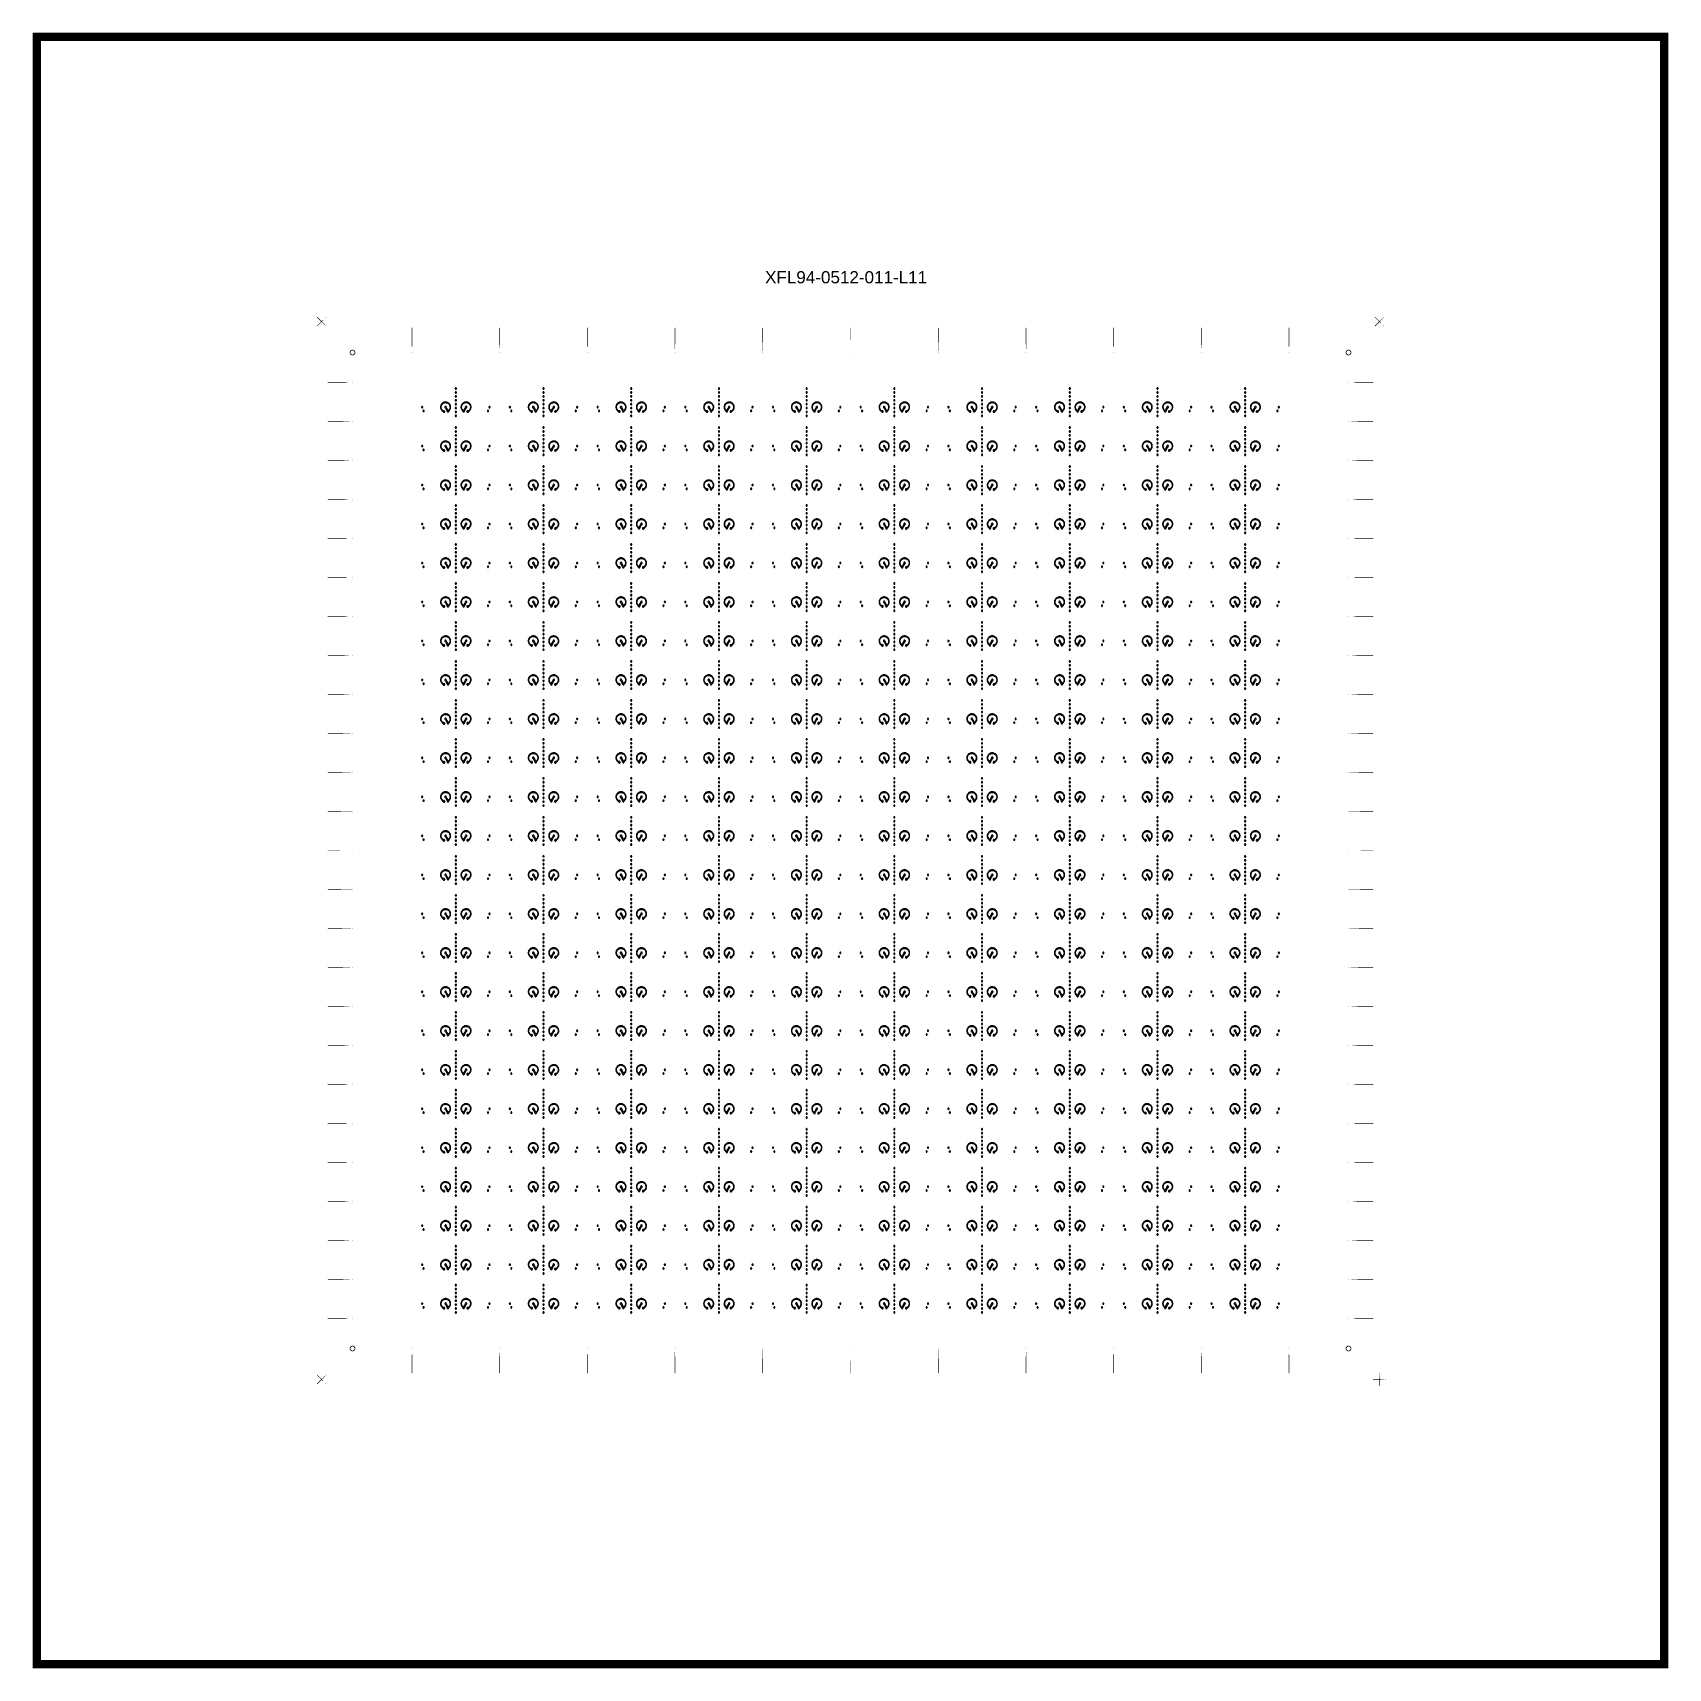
# Model space of a CAD drawing. Extents: x -100 to 100, y -100 to 100.
import ezdxf

# ---------------------------------------------------------------- set-up
doc = ezdxf.new("R2010")
doc.units = 0
doc.layers.get('0').update_dxf_attribs({"linetype": 'continuous'})
doc.layers.add('L11', color=7, linetype='continuous')
doc.styles.get("Standard").update_dxf_attribs({"font": 'ARIAL.TTF'})

msp = doc.modelspace()

# ---------------------------------------------------------------- texts
at = {"layer": 'L11'}
msp.add_text('XFL94-0512-011-L11', height=1.5, dxfattribs=at).set_placement((-10.5, 69.7))

# ---------------------------------------------------------------- blocks, each defined once
blk = doc.blocks.new('LDI_XFL94-0512-011_L11_B1')
at = {"layer": 'L11'}
for points in [[(-48.5, -53.34), (-48.51, -53.34), (-48.52, -53.34), (-48.53, -53.34), (-48.54, -53.35), (-48.55, -53.35), (-48.56, -53.36), (-48.56, -53.37), (-48.57, -53.38), (-48.57, -53.38), (-48.58, -53.39), (-48.58, -53.4), (-48.58, -53.41), (-48.58, -53.42), (-48.58, -53.43), (-48.57, -53.44), (-48.57, -53.45), (-48.56, -53.46), (-48.56, -53.47), (-48.55, -53.47), (-48.54, -53.48), (-48.53, -53.48), (-48.52, -53.49), (-48.51, -53.49), (-48.5, -53.49), (-48.49, -53.49), (-48.48, -53.49), (-48.47, -53.48), (-48.47, -53.48), (-48.46, -53.47), (-48.45, -53.47), (-48.44, -53.46), (-48.44, -53.45), (-48.43, -53.44), (-48.43, -53.43), (-48.43, -53.42), (-48.43, -53.41), (-48.43, -53.4), (-48.43, -53.39), (-48.43, -53.38), (-48.44, -53.38), (-48.44, -53.37), (-48.45, -53.36), (-48.46, -53.35), (-48.47, -53.35), (-48.47, -53.34), (-48.48, -53.34), (-48.49, -53.34), (-48.5, -53.34)], [(-48.5, -53.82), (-48.51, -53.82), (-48.52, -53.82), (-48.53, -53.82), (-48.54, -53.83), (-48.55, -53.83), (-48.56, -53.84), (-48.56, -53.85), (-48.57, -53.85), (-48.57, -53.86), (-48.58, -53.87), (-48.58, -53.88), (-48.58, -53.89), (-48.58, -53.9), (-48.58, -53.91), (-48.57, -53.92), (-48.57, -53.93), (-48.56, -53.94), (-48.56, -53.95), (-48.55, -53.95), (-48.54, -53.96), (-48.53, -53.96), (-48.52, -53.96), (-48.51, -53.97), (-48.5, -53.97), (-48.49, -53.97), (-48.48, -53.96), (-48.47, -53.96), (-48.47, -53.96), (-48.46, -53.95), (-48.45, -53.95), (-48.44, -53.94), (-48.44, -53.93), (-48.43, -53.92), (-48.43, -53.91), (-48.43, -53.9), (-48.43, -53.89), (-48.43, -53.88), (-48.43, -53.87), (-48.43, -53.86), (-48.44, -53.85), (-48.44, -53.85), (-48.45, -53.84), (-48.46, -53.83), (-48.47, -53.83), (-48.47, -53.82), (-48.48, -53.82), (-48.49, -53.82), (-48.5, -53.82)], [(-37.72, -53.34), (-37.73, -53.34), (-37.74, -53.34), (-37.75, -53.34), (-37.76, -53.35), (-37.77, -53.35), (-37.78, -53.36), (-37.78, -53.37), (-37.79, -53.38), (-37.79, -53.38), (-37.8, -53.39), (-37.8, -53.4), (-37.8, -53.41), (-37.8, -53.42), (-37.8, -53.43), (-37.79, -53.44), (-37.79, -53.45), (-37.78, -53.46), (-37.78, -53.47), (-37.77, -53.47), (-37.76, -53.48), (-37.75, -53.48), (-37.74, -53.49), (-37.73, -53.49), (-37.72, -53.49), (-37.71, -53.49), (-37.71, -53.49), (-37.7, -53.48), (-37.69, -53.48), (-37.68, -53.47), (-37.67, -53.47), (-37.67, -53.46), (-37.66, -53.45), (-37.66, -53.44), (-37.65, -53.43), (-37.65, -53.42), (-37.65, -53.41), (-37.65, -53.4), (-37.65, -53.39), (-37.66, -53.38), (-37.66, -53.38), (-37.67, -53.37), (-37.67, -53.36), (-37.68, -53.35), (-37.69, -53.35), (-37.7, -53.34), (-37.71, -53.34), (-37.71, -53.34), (-37.72, -53.34)], [(-37.72, -53.82), (-37.73, -53.82), (-37.74, -53.82), (-37.75, -53.82), (-37.76, -53.83), (-37.77, -53.83), (-37.78, -53.84), (-37.78, -53.85), (-37.79, -53.85), (-37.79, -53.86), (-37.8, -53.87), (-37.8, -53.88), (-37.8, -53.89), (-37.8, -53.9), (-37.8, -53.91), (-37.79, -53.92), (-37.79, -53.93), (-37.78, -53.94), (-37.78, -53.95), (-37.77, -53.95), (-37.76, -53.96), (-37.75, -53.96), (-37.74, -53.96), (-37.73, -53.97), (-37.72, -53.97), (-37.71, -53.97), (-37.71, -53.96), (-37.7, -53.96), (-37.69, -53.96), (-37.68, -53.95), (-37.67, -53.95), (-37.67, -53.94), (-37.66, -53.93), (-37.66, -53.92), (-37.65, -53.91), (-37.65, -53.9), (-37.65, -53.89), (-37.65, -53.88), (-37.65, -53.87), (-37.66, -53.86), (-37.66, -53.85), (-37.67, -53.85), (-37.67, -53.84), (-37.68, -53.83), (-37.69, -53.83), (-37.7, -53.82), (-37.71, -53.82), (-37.71, -53.82), (-37.72, -53.82)], [(-26.95, -53.34), (-26.96, -53.34), (-26.97, -53.34), (-26.97, -53.34), (-26.98, -53.35), (-26.99, -53.35), (-27, -53.36), (-27.01, -53.37), (-27.01, -53.38), (-27.02, -53.38), (-27.02, -53.39), (-27.02, -53.4), (-27.02, -53.41), (-27.02, -53.42), (-27.02, -53.43), (-27.02, -53.44), (-27.01, -53.45), (-27.01, -53.46), (-27, -53.47), (-26.99, -53.47), (-26.98, -53.48), (-26.97, -53.48), (-26.97, -53.49), (-26.96, -53.49), (-26.95, -53.49), (-26.94, -53.49), (-26.93, -53.49), (-26.92, -53.48), (-26.91, -53.48), (-26.9, -53.47), (-26.89, -53.47), (-26.89, -53.46), (-26.88, -53.45), (-26.88, -53.44), (-26.87, -53.43), (-26.87, -53.42), (-26.87, -53.41), (-26.87, -53.4), (-26.87, -53.39), (-26.88, -53.38), (-26.88, -53.38), (-26.89, -53.37), (-26.89, -53.36), (-26.9, -53.35), (-26.91, -53.35), (-26.92, -53.34), (-26.93, -53.34), (-26.94, -53.34), (-26.95, -53.34)], [(-26.95, -53.82), (-26.96, -53.82), (-26.97, -53.82), (-26.97, -53.82), (-26.98, -53.83), (-26.99, -53.83), (-27, -53.84), (-27.01, -53.85), (-27.01, -53.85), (-27.02, -53.86), (-27.02, -53.87), (-27.02, -53.88), (-27.02, -53.89), (-27.02, -53.9), (-27.02, -53.91), (-27.02, -53.92), (-27.01, -53.93), (-27.01, -53.94), (-27, -53.95), (-26.99, -53.95), (-26.98, -53.96), (-26.97, -53.96), (-26.97, -53.96), (-26.96, -53.97), (-26.95, -53.97), (-26.94, -53.97), (-26.93, -53.96), (-26.92, -53.96), (-26.91, -53.96), (-26.9, -53.95), (-26.89, -53.95), (-26.89, -53.94), (-26.88, -53.93), (-26.88, -53.92), (-26.87, -53.91), (-26.87, -53.9), (-26.87, -53.89), (-26.87, -53.88), (-26.87, -53.87), (-26.88, -53.86), (-26.88, -53.85), (-26.89, -53.85), (-26.89, -53.84), (-26.9, -53.83), (-26.91, -53.83), (-26.92, -53.82), (-26.93, -53.82), (-26.94, -53.82), (-26.95, -53.82)], [(-16.17, -53.34), (-16.18, -53.34), (-16.19, -53.34), (-16.2, -53.34), (-16.21, -53.35), (-16.21, -53.35), (-16.22, -53.36), (-16.23, -53.37), (-16.23, -53.38), (-16.24, -53.38), (-16.24, -53.39), (-16.24, -53.4), (-16.24, -53.41), (-16.24, -53.42), (-16.24, -53.43), (-16.24, -53.44), (-16.23, -53.45), (-16.23, -53.46), (-16.22, -53.47), (-16.21, -53.47), (-16.21, -53.48), (-16.2, -53.48), (-16.19, -53.49), (-16.18, -53.49), (-16.17, -53.49), (-16.16, -53.49), (-16.15, -53.49), (-16.14, -53.48), (-16.13, -53.48), (-16.12, -53.47), (-16.11, -53.47), (-16.11, -53.46), (-16.1, -53.45), (-16.1, -53.44), (-16.1, -53.43), (-16.09, -53.42), (-16.09, -53.41), (-16.09, -53.4), (-16.1, -53.39), (-16.1, -53.38), (-16.1, -53.38), (-16.11, -53.37), (-16.11, -53.36), (-16.12, -53.35), (-16.13, -53.35), (-16.14, -53.34), (-16.15, -53.34), (-16.16, -53.34), (-16.17, -53.34)], [(-16.17, -53.82), (-16.18, -53.82), (-16.19, -53.82), (-16.2, -53.82), (-16.21, -53.83), (-16.21, -53.83), (-16.22, -53.84), (-16.23, -53.85), (-16.23, -53.85), (-16.24, -53.86), (-16.24, -53.87), (-16.24, -53.88), (-16.24, -53.89), (-16.24, -53.9), (-16.24, -53.91), (-16.24, -53.92), (-16.23, -53.93), (-16.23, -53.94), (-16.22, -53.95), (-16.21, -53.95), (-16.21, -53.96), (-16.2, -53.96), (-16.19, -53.96), (-16.18, -53.97), (-16.17, -53.97), (-16.16, -53.97), (-16.15, -53.96), (-16.14, -53.96), (-16.13, -53.96), (-16.12, -53.95), (-16.11, -53.95), (-16.11, -53.94), (-16.1, -53.93), (-16.1, -53.92), (-16.1, -53.91), (-16.09, -53.9), (-16.09, -53.89), (-16.09, -53.88), (-16.1, -53.87), (-16.1, -53.86), (-16.1, -53.85), (-16.11, -53.85), (-16.11, -53.84), (-16.12, -53.83), (-16.13, -53.83), (-16.14, -53.82), (-16.15, -53.82), (-16.16, -53.82), (-16.17, -53.82)], [(-5.39, -53.34), (-5.4, -53.34), (-5.41, -53.34), (-5.42, -53.34), (-5.43, -53.35), (-5.43, -53.35), (-5.44, -53.36), (-5.45, -53.37), (-5.45, -53.38), (-5.46, -53.38), (-5.46, -53.39), (-5.46, -53.4), (-5.46, -53.41), (-5.46, -53.42), (-5.46, -53.43), (-5.46, -53.44), (-5.45, -53.45), (-5.45, -53.46), (-5.44, -53.47), (-5.43, -53.47), (-5.43, -53.48), (-5.42, -53.48), (-5.41, -53.49), (-5.4, -53.49), (-5.39, -53.49), (-5.38, -53.49), (-5.37, -53.49), (-5.36, -53.48), (-5.35, -53.48), (-5.34, -53.47), (-5.34, -53.47), (-5.33, -53.46), (-5.32, -53.45), (-5.32, -53.44), (-5.32, -53.43), (-5.31, -53.42), (-5.31, -53.41), (-5.31, -53.4), (-5.32, -53.39), (-5.32, -53.38), (-5.32, -53.38), (-5.33, -53.37), (-5.34, -53.36), (-5.34, -53.35), (-5.35, -53.35), (-5.36, -53.34), (-5.37, -53.34), (-5.38, -53.34), (-5.39, -53.34)], [(-5.39, -53.82), (-5.4, -53.82), (-5.41, -53.82), (-5.42, -53.82), (-5.43, -53.83), (-5.43, -53.83), (-5.44, -53.84), (-5.45, -53.85), (-5.45, -53.85), (-5.46, -53.86), (-5.46, -53.87), (-5.46, -53.88), (-5.46, -53.89), (-5.46, -53.9), (-5.46, -53.91), (-5.46, -53.92), (-5.45, -53.93), (-5.45, -53.94), (-5.44, -53.95), (-5.43, -53.95), (-5.43, -53.96), (-5.42, -53.96), (-5.41, -53.96), (-5.4, -53.97), (-5.39, -53.97), (-5.38, -53.97), (-5.37, -53.96), (-5.36, -53.96), (-5.35, -53.96), (-5.34, -53.95), (-5.34, -53.95), (-5.33, -53.94), (-5.32, -53.93), (-5.32, -53.92), (-5.32, -53.91), (-5.31, -53.9), (-5.31, -53.89), (-5.31, -53.88), (-5.32, -53.87), (-5.32, -53.86), (-5.32, -53.85), (-5.33, -53.85), (-5.34, -53.84), (-5.34, -53.83), (-5.35, -53.83), (-5.36, -53.82), (-5.37, -53.82), (-5.38, -53.82), (-5.39, -53.82)], [(5.39, -53.34), (5.38, -53.34), (5.37, -53.34), (5.36, -53.34), (5.35, -53.35), (5.34, -53.35), (5.34, -53.36), (5.33, -53.37), (5.32, -53.38), (5.32, -53.38), (5.32, -53.39), (5.31, -53.4), (5.31, -53.41), (5.31, -53.42), (5.32, -53.43), (5.32, -53.44), (5.32, -53.45), (5.33, -53.46), (5.34, -53.47), (5.34, -53.47), (5.35, -53.48), (5.36, -53.48), (5.37, -53.49), (5.38, -53.49), (5.39, -53.49), (5.4, -53.49), (5.41, -53.49), (5.42, -53.48), (5.43, -53.48), (5.43, -53.47), (5.44, -53.47), (5.45, -53.46), (5.45, -53.45), (5.46, -53.44), (5.46, -53.43), (5.46, -53.42), (5.46, -53.41), (5.46, -53.4), (5.46, -53.39), (5.46, -53.38), (5.45, -53.38), (5.45, -53.37), (5.44, -53.36), (5.43, -53.35), (5.43, -53.35), (5.42, -53.34), (5.41, -53.34), (5.4, -53.34), (5.39, -53.34)], [(5.39, -53.82), (5.38, -53.82), (5.37, -53.82), (5.36, -53.82), (5.35, -53.83), (5.34, -53.83), (5.34, -53.84), (5.33, -53.85), (5.32, -53.85), (5.32, -53.86), (5.32, -53.87), (5.31, -53.88), (5.31, -53.89), (5.31, -53.9), (5.32, -53.91), (5.32, -53.92), (5.32, -53.93), (5.33, -53.94), (5.34, -53.95), (5.34, -53.95), (5.35, -53.96), (5.36, -53.96), (5.37, -53.96), (5.38, -53.97), (5.39, -53.97), (5.4, -53.97), (5.41, -53.96), (5.42, -53.96), (5.43, -53.96), (5.43, -53.95), (5.44, -53.95), (5.45, -53.94), (5.45, -53.93), (5.46, -53.92), (5.46, -53.91), (5.46, -53.9), (5.46, -53.89), (5.46, -53.88), (5.46, -53.87), (5.46, -53.86), (5.45, -53.85), (5.45, -53.85), (5.44, -53.84), (5.43, -53.83), (5.43, -53.83), (5.42, -53.82), (5.41, -53.82), (5.4, -53.82), (5.39, -53.82)], [(16.17, -53.34), (16.16, -53.34), (16.15, -53.34), (16.14, -53.34), (16.13, -53.35), (16.12, -53.35), (16.11, -53.36), (16.11, -53.37), (16.1, -53.38), (16.1, -53.38), (16.1, -53.39), (16.09, -53.4), (16.09, -53.41), (16.09, -53.42), (16.1, -53.43), (16.1, -53.44), (16.1, -53.45), (16.11, -53.46), (16.11, -53.47), (16.12, -53.47), (16.13, -53.48), (16.14, -53.48), (16.15, -53.49), (16.16, -53.49), (16.17, -53.49), (16.18, -53.49), (16.19, -53.49), (16.2, -53.48), (16.21, -53.48), (16.21, -53.47), (16.22, -53.47), (16.23, -53.46), (16.23, -53.45), (16.24, -53.44), (16.24, -53.43), (16.24, -53.42), (16.24, -53.41), (16.24, -53.4), (16.24, -53.39), (16.24, -53.38), (16.23, -53.38), (16.23, -53.37), (16.22, -53.36), (16.21, -53.35), (16.21, -53.35), (16.2, -53.34), (16.19, -53.34), (16.18, -53.34), (16.17, -53.34)], [(16.17, -53.82), (16.16, -53.82), (16.15, -53.82), (16.14, -53.82), (16.13, -53.83), (16.12, -53.83), (16.11, -53.84), (16.11, -53.85), (16.1, -53.85), (16.1, -53.86), (16.1, -53.87), (16.09, -53.88), (16.09, -53.89), (16.09, -53.9), (16.1, -53.91), (16.1, -53.92), (16.1, -53.93), (16.11, -53.94), (16.11, -53.95), (16.12, -53.95), (16.13, -53.96), (16.14, -53.96), (16.15, -53.96), (16.16, -53.97), (16.17, -53.97), (16.18, -53.97), (16.19, -53.96), (16.2, -53.96), (16.21, -53.96), (16.21, -53.95), (16.22, -53.95), (16.23, -53.94), (16.23, -53.93), (16.24, -53.92), (16.24, -53.91), (16.24, -53.9), (16.24, -53.89), (16.24, -53.88), (16.24, -53.87), (16.24, -53.86), (16.23, -53.85), (16.23, -53.85), (16.22, -53.84), (16.21, -53.83), (16.21, -53.83), (16.2, -53.82), (16.19, -53.82), (16.18, -53.82), (16.17, -53.82)], [(26.95, -53.34), (26.94, -53.34), (26.93, -53.34), (26.92, -53.34), (26.91, -53.35), (26.9, -53.35), (26.89, -53.36), (26.89, -53.37), (26.88, -53.38), (26.88, -53.38), (26.87, -53.39), (26.87, -53.4), (26.87, -53.41), (26.87, -53.42), (26.87, -53.43), (26.88, -53.44), (26.88, -53.45), (26.89, -53.46), (26.89, -53.47), (26.9, -53.47), (26.91, -53.48), (26.92, -53.48), (26.93, -53.49), (26.94, -53.49), (26.95, -53.49), (26.96, -53.49), (26.97, -53.49), (26.97, -53.48), (26.98, -53.48), (26.99, -53.47), (27, -53.47), (27.01, -53.46), (27.01, -53.45), (27.02, -53.44), (27.02, -53.43), (27.02, -53.42), (27.02, -53.41), (27.02, -53.4), (27.02, -53.39), (27.02, -53.38), (27.01, -53.38), (27.01, -53.37), (27, -53.36), (26.99, -53.35), (26.98, -53.35), (26.97, -53.34), (26.97, -53.34), (26.96, -53.34), (26.95, -53.34)], [(26.95, -53.82), (26.94, -53.82), (26.93, -53.82), (26.92, -53.82), (26.91, -53.83), (26.9, -53.83), (26.89, -53.84), (26.89, -53.85), (26.88, -53.85), (26.88, -53.86), (26.87, -53.87), (26.87, -53.88), (26.87, -53.89), (26.87, -53.9), (26.87, -53.91), (26.88, -53.92), (26.88, -53.93), (26.89, -53.94), (26.89, -53.95), (26.9, -53.95), (26.91, -53.96), (26.92, -53.96), (26.93, -53.96), (26.94, -53.97), (26.95, -53.97), (26.96, -53.97), (26.97, -53.96), (26.97, -53.96), (26.98, -53.96), (26.99, -53.95), (27, -53.95), (27.01, -53.94), (27.01, -53.93), (27.02, -53.92), (27.02, -53.91), (27.02, -53.9), (27.02, -53.89), (27.02, -53.88), (27.02, -53.87), (27.02, -53.86), (27.01, -53.85), (27.01, -53.85), (27, -53.84), (26.99, -53.83), (26.98, -53.83), (26.97, -53.82), (26.97, -53.82), (26.96, -53.82), (26.95, -53.82)], [(37.72, -53.34), (37.71, -53.34), (37.71, -53.34), (37.7, -53.34), (37.69, -53.35), (37.68, -53.35), (37.67, -53.36), (37.67, -53.37), (37.66, -53.38), (37.66, -53.38), (37.65, -53.39), (37.65, -53.4), (37.65, -53.41), (37.65, -53.42), (37.65, -53.43), (37.66, -53.44), (37.66, -53.45), (37.67, -53.46), (37.67, -53.47), (37.68, -53.47), (37.69, -53.48), (37.7, -53.48), (37.71, -53.49), (37.71, -53.49), (37.72, -53.49), (37.73, -53.49), (37.74, -53.49), (37.75, -53.48), (37.76, -53.48), (37.77, -53.47), (37.78, -53.47), (37.78, -53.46), (37.79, -53.45), (37.79, -53.44), (37.8, -53.43), (37.8, -53.42), (37.8, -53.41), (37.8, -53.4), (37.8, -53.39), (37.79, -53.38), (37.79, -53.38), (37.78, -53.37), (37.78, -53.36), (37.77, -53.35), (37.76, -53.35), (37.75, -53.34), (37.74, -53.34), (37.73, -53.34), (37.72, -53.34)], [(37.72, -53.82), (37.71, -53.82), (37.71, -53.82), (37.7, -53.82), (37.69, -53.83), (37.68, -53.83), (37.67, -53.84), (37.67, -53.85), (37.66, -53.85), (37.66, -53.86), (37.65, -53.87), (37.65, -53.88), (37.65, -53.89), (37.65, -53.9), (37.65, -53.91), (37.66, -53.92), (37.66, -53.93), (37.67, -53.94), (37.67, -53.95), (37.68, -53.95), (37.69, -53.96), (37.7, -53.96), (37.71, -53.96), (37.71, -53.97), (37.72, -53.97), (37.73, -53.97), (37.74, -53.96), (37.75, -53.96), (37.76, -53.96), (37.77, -53.95), (37.78, -53.95), (37.78, -53.94), (37.79, -53.93), (37.79, -53.92), (37.8, -53.91), (37.8, -53.9), (37.8, -53.89), (37.8, -53.88), (37.8, -53.87), (37.79, -53.86), (37.79, -53.85), (37.78, -53.85), (37.78, -53.84), (37.77, -53.83), (37.76, -53.83), (37.75, -53.82), (37.74, -53.82), (37.73, -53.82), (37.72, -53.82)], [(48.5, -53.34), (48.49, -53.34), (48.48, -53.34), (48.47, -53.34), (48.47, -53.35), (48.46, -53.35), (48.45, -53.36), (48.44, -53.37), (48.44, -53.38), (48.43, -53.38), (48.43, -53.39), (48.43, -53.4), (48.43, -53.41), (48.43, -53.42), (48.43, -53.43), (48.43, -53.44), (48.44, -53.45), (48.44, -53.46), (48.45, -53.47), (48.46, -53.47), (48.47, -53.48), (48.47, -53.48), (48.48, -53.49), (48.49, -53.49), (48.5, -53.49), (48.51, -53.49), (48.52, -53.49), (48.53, -53.48), (48.54, -53.48), (48.55, -53.47), (48.56, -53.47), (48.56, -53.46), (48.57, -53.45), (48.57, -53.44), (48.58, -53.43), (48.58, -53.42), (48.58, -53.41), (48.58, -53.4), (48.58, -53.39), (48.57, -53.38), (48.57, -53.38), (48.56, -53.37), (48.56, -53.36), (48.55, -53.35), (48.54, -53.35), (48.53, -53.34), (48.52, -53.34), (48.51, -53.34), (48.5, -53.34)], [(48.5, -53.82), (48.49, -53.82), (48.48, -53.82), (48.47, -53.82), (48.47, -53.83), (48.46, -53.83), (48.45, -53.84), (48.44, -53.85), (48.44, -53.85), (48.43, -53.86), (48.43, -53.87), (48.43, -53.88), (48.43, -53.89), (48.43, -53.9), (48.43, -53.91), (48.43, -53.92), (48.44, -53.93), (48.44, -53.94), (48.45, -53.95), (48.46, -53.95), (48.47, -53.96), (48.47, -53.96), (48.48, -53.96), (48.49, -53.97), (48.5, -53.97), (48.51, -53.97), (48.52, -53.96), (48.53, -53.96), (48.54, -53.96), (48.55, -53.95), (48.56, -53.95), (48.56, -53.94), (48.57, -53.93), (48.57, -53.92), (48.58, -53.91), (48.58, -53.9), (48.58, -53.89), (48.58, -53.88), (48.58, -53.87), (48.57, -53.86), (48.57, -53.85), (48.56, -53.85), (48.56, -53.84), (48.55, -53.83), (48.54, -53.83), (48.53, -53.82), (48.52, -53.82), (48.51, -53.82), (48.5, -53.82)], [(-52.63, -55.61), (-52.64, -55.61), (-52.65, -55.62), (-52.66, -55.62), (-52.67, -55.62), (-52.68, -55.63), (-52.69, -55.64), (-52.69, -55.64), (-52.7, -55.65), (-52.7, -55.66), (-52.71, -55.67), (-52.71, -55.68), (-52.71, -55.69), (-52.71, -55.7), (-52.71, -55.71), (-52.7, -55.72), (-52.7, -55.73), (-52.69, -55.73), (-52.69, -55.74), (-52.68, -55.75), (-52.67, -55.75), (-52.66, -55.76), (-52.65, -55.76), (-52.64, -55.76), (-52.63, -55.76), (-52.62, -55.76), (-52.62, -55.76), (-52.61, -55.76), (-52.6, -55.75), (-52.59, -55.75), (-52.58, -55.74), (-52.58, -55.73), (-52.57, -55.73), (-52.57, -55.72), (-52.56, -55.71), (-52.56, -55.7), (-52.56, -55.69), (-52.56, -55.68), (-52.56, -55.67), (-52.57, -55.66), (-52.57, -55.65), (-52.58, -55.64), (-52.58, -55.64), (-52.59, -55.63), (-52.6, -55.62), (-52.61, -55.62), (-52.62, -55.62), (-52.62, -55.61), (-52.63, -55.61)], [(-52.46, -56.08), (-52.47, -56.08), (-52.48, -56.08), (-52.49, -56.09), (-52.5, -56.09), (-52.51, -56.1), (-52.52, -56.1), (-52.52, -56.11), (-52.53, -56.12), (-52.53, -56.13), (-52.54, -56.14), (-52.54, -56.15), (-52.54, -56.16), (-52.54, -56.17), (-52.54, -56.18), (-52.53, -56.18), (-52.53, -56.19), (-52.52, -56.2), (-52.52, -56.21), (-52.51, -56.22), (-52.5, -56.22), (-52.49, -56.22), (-52.48, -56.23), (-52.47, -56.23), (-52.46, -56.23), (-52.45, -56.23), (-52.45, -56.23), (-52.44, -56.22), (-52.43, -56.22), (-52.42, -56.22), (-52.41, -56.21), (-52.41, -56.2), (-52.4, -56.19), (-52.4, -56.18), (-52.39, -56.18), (-52.39, -56.17), (-52.39, -56.16), (-52.39, -56.15), (-52.39, -56.14), (-52.4, -56.13), (-52.4, -56.12), (-52.41, -56.11), (-52.41, -56.1), (-52.42, -56.1), (-52.43, -56.09), (-52.44, -56.09), (-52.45, -56.08), (-52.45, -56.08), (-52.46, -56.08)], [(-50.06, -56.24), (-50.05, -56.27), (-50.04, -56.29), (-50.02, -56.31), (-50, -56.33), (-49.97, -56.34), (-49.94, -56.33), (-49.91, -56.32), (-49.89, -56.3), (-49.87, -56.28), (-49.87, -56.25), (-49.87, -56.22), (-49.88, -56.19), (-49.89, -56.17), (-49.92, -56.15), (-49.95, -56.15), (-49.98, -56.15), (-50, -56.15), (-50.03, -56.17), (-50.09, -56.13), (-50.14, -56.09), (-50.19, -56.03), (-50.23, -55.97), (-50.27, -55.91), (-50.29, -55.84), (-50.31, -55.77), (-50.31, -55.7), (-50.31, -55.63), (-50.3, -55.56), (-50.27, -55.49), (-50.24, -55.42), (-50.2, -55.36), (-50.16, -55.31), (-50.1, -55.26), (-50.05, -55.22), (-49.98, -55.18), (-49.91, -55.16), (-49.84, -55.14), (-49.77, -55.14), (-49.7, -55.14), (-49.63, -55.15), (-49.56, -55.18), (-49.5, -55.21), (-49.44, -55.24), (-49.38, -55.29), (-49.33, -55.34), (-49.29, -55.4), (-49.26, -55.47), (-49.23, -55.53), (-49.22, -55.6), (-49.21, -55.68), (-49.21, -55.75), (-49.23, -55.82), (-49.25, -55.89), (-49.28, -55.95), (-49.32, -56.01), (-49.36, -56.07), (-49.41, -56.12), (-49.43, -56.11), (-49.45, -56.1), (-49.67, -55.72), (-49.66, -55.69), (-49.67, -55.67), (-49.68, -55.64), (-49.7, -55.62), (-49.72, -55.6), (-49.75, -55.59), (-49.78, -55.6), (-49.81, -55.61), (-49.83, -55.62), (-49.85, -55.65), (-49.86, -55.68), (-49.85, -55.71), (-49.84, -55.73), (-49.83, -55.76), (-49.8, -55.77), (-49.77, -55.78), (-49.56, -56.16), (-49.56, -56.19), (-49.56, -56.22), (-49.55, -56.25), (-49.53, -56.27), (-49.5, -56.29), (-49.47, -56.29), (-49.45, -56.29), (-49.42, -56.28), (-49.39, -56.26), (-49.38, -56.23), (-49.37, -56.21), (-49.37, -56.18), (-49.32, -56.13), (-49.27, -56.07), (-49.22, -56.01), (-49.19, -55.94), (-49.16, -55.87), (-49.15, -55.79), (-49.14, -55.72), (-49.14, -55.64), (-49.15, -55.57), (-49.17, -55.49), (-49.2, -55.42), (-49.23, -55.36), (-49.28, -55.3), (-49.33, -55.24), (-49.39, -55.19), (-49.45, -55.15), (-49.52, -55.12), (-49.59, -55.09), (-49.66, -55.07), (-49.74, -55.07), (-49.81, -55.07), (-49.89, -55.08), (-49.96, -55.1), (-50.03, -55.13), (-50.1, -55.17), (-50.16, -55.21), (-50.22, -55.26), (-50.26, -55.32), (-50.3, -55.39), (-50.34, -55.45), (-50.36, -55.53), (-50.38, -55.6), (-50.38, -55.68), (-50.38, -55.75), (-50.37, -55.83), (-50.35, -55.9), (-50.32, -55.97), (-50.28, -56.03), (-50.23, -56.09), (-50.18, -56.15), (-50.12, -56.2), (-50.06, -56.24)], [(-48.5, -54.3), (-48.51, -54.3), (-48.52, -54.3), (-48.53, -54.3), (-48.54, -54.31), (-48.55, -54.31), (-48.56, -54.32), (-48.56, -54.33), (-48.57, -54.33), (-48.57, -54.34), (-48.58, -54.35), (-48.58, -54.36), (-48.58, -54.37), (-48.58, -54.38), (-48.58, -54.39), (-48.57, -54.4), (-48.57, -54.41), (-48.56, -54.42), (-48.56, -54.42), (-48.55, -54.43), (-48.54, -54.44), (-48.53, -54.44), (-48.52, -54.44), (-48.51, -54.45), (-48.5, -54.45), (-48.49, -54.45), (-48.48, -54.44), (-48.47, -54.44), (-48.47, -54.44), (-48.46, -54.43), (-48.45, -54.42), (-48.44, -54.42), (-48.44, -54.41), (-48.43, -54.4), (-48.43, -54.39), (-48.43, -54.38), (-48.43, -54.37), (-48.43, -54.36), (-48.43, -54.35), (-48.43, -54.34), (-48.44, -54.33), (-48.44, -54.33), (-48.45, -54.32), (-48.46, -54.31), (-48.47, -54.31), (-48.47, -54.3), (-48.48, -54.3), (-48.49, -54.3), (-48.5, -54.3)], [(-48.5, -54.78), (-48.51, -54.78), (-48.52, -54.78), (-48.53, -54.78), (-48.54, -54.79), (-48.55, -54.79), (-48.56, -54.8), (-48.56, -54.8), (-48.57, -54.81), (-48.57, -54.82), (-48.58, -54.83), (-48.58, -54.84), (-48.58, -54.85), (-48.58, -54.86), (-48.58, -54.87), (-48.57, -54.88), (-48.57, -54.89), (-48.56, -54.9), (-48.56, -54.9), (-48.55, -54.91), (-48.54, -54.92), (-48.53, -54.92), (-48.52, -54.92), (-48.51, -54.92), (-48.5, -54.93), (-48.49, -54.92), (-48.48, -54.92), (-48.47, -54.92), (-48.47, -54.92), (-48.46, -54.91), (-48.45, -54.9), (-48.44, -54.9), (-48.44, -54.89), (-48.43, -54.88), (-48.43, -54.87), (-48.43, -54.86), (-48.43, -54.85), (-48.43, -54.84), (-48.43, -54.83), (-48.43, -54.82), (-48.44, -54.81), (-48.44, -54.8), (-48.45, -54.8), (-48.46, -54.79), (-48.47, -54.79), (-48.47, -54.78), (-48.48, -54.78), (-48.49, -54.78), (-48.5, -54.78)], [(-48.5, -55.25), (-48.51, -55.25), (-48.52, -55.26), (-48.53, -55.26), (-48.54, -55.26), (-48.55, -55.27), (-48.56, -55.28), (-48.56, -55.28), (-48.57, -55.29), (-48.57, -55.3), (-48.58, -55.31), (-48.58, -55.32), (-48.58, -55.33), (-48.58, -55.34), (-48.58, -55.35), (-48.57, -55.36), (-48.57, -55.37), (-48.56, -55.37), (-48.56, -55.38), (-48.55, -55.39), (-48.54, -55.39), (-48.53, -55.4), (-48.52, -55.4), (-48.51, -55.4), (-48.5, -55.4), (-48.49, -55.4), (-48.48, -55.4), (-48.47, -55.4), (-48.47, -55.39), (-48.46, -55.39), (-48.45, -55.38), (-48.44, -55.37), (-48.44, -55.37), (-48.43, -55.36), (-48.43, -55.35), (-48.43, -55.34), (-48.43, -55.33), (-48.43, -55.32), (-48.43, -55.31), (-48.43, -55.3), (-48.44, -55.29), (-48.44, -55.28), (-48.45, -55.28), (-48.46, -55.27), (-48.47, -55.26), (-48.47, -55.26), (-48.48, -55.26), (-48.49, -55.25), (-48.5, -55.25)], [(-48.5, -55.73), (-48.51, -55.73), (-48.52, -55.74), (-48.53, -55.74), (-48.54, -55.74), (-48.55, -55.75), (-48.56, -55.76), (-48.56, -55.76), (-48.57, -55.77), (-48.57, -55.78), (-48.58, -55.79), (-48.58, -55.8), (-48.58, -55.81), (-48.58, -55.82), (-48.58, -55.83), (-48.57, -55.84), (-48.57, -55.85), (-48.56, -55.85), (-48.56, -55.86), (-48.55, -55.87), (-48.54, -55.87), (-48.53, -55.88), (-48.52, -55.88), (-48.51, -55.88), (-48.5, -55.88), (-48.49, -55.88), (-48.48, -55.88), (-48.47, -55.88), (-48.47, -55.87), (-48.46, -55.87), (-48.45, -55.86), (-48.44, -55.85), (-48.44, -55.85), (-48.43, -55.84), (-48.43, -55.83), (-48.43, -55.82), (-48.43, -55.81), (-48.43, -55.8), (-48.43, -55.79), (-48.43, -55.78), (-48.44, -55.77), (-48.44, -55.76), (-48.45, -55.76), (-48.46, -55.75), (-48.47, -55.74), (-48.47, -55.74), (-48.48, -55.74), (-48.49, -55.73), (-48.5, -55.73)], [(-48.5, -56.21), (-48.51, -56.21), (-48.52, -56.21), (-48.53, -56.22), (-48.54, -56.22), (-48.55, -56.23), (-48.56, -56.23), (-48.56, -56.24), (-48.57, -56.25), (-48.57, -56.26), (-48.58, -56.27), (-48.58, -56.28), (-48.58, -56.29), (-48.58, -56.3), (-48.58, -56.31), (-48.57, -56.32), (-48.57, -56.32), (-48.56, -56.33), (-48.56, -56.34), (-48.55, -56.35), (-48.54, -56.35), (-48.53, -56.36), (-48.52, -56.36), (-48.51, -56.36), (-48.5, -56.36), (-48.49, -56.36), (-48.48, -56.36), (-48.47, -56.36), (-48.47, -56.35), (-48.46, -56.35), (-48.45, -56.34), (-48.44, -56.33), (-48.44, -56.32), (-48.43, -56.32), (-48.43, -56.31), (-48.43, -56.3), (-48.43, -56.29), (-48.43, -56.28), (-48.43, -56.27), (-48.43, -56.26), (-48.44, -56.25), (-48.44, -56.24), (-48.45, -56.23), (-48.46, -56.23), (-48.47, -56.22), (-48.47, -56.22), (-48.48, -56.21), (-48.49, -56.21), (-48.5, -56.21)], [(-47.63, -56.18), (-47.63, -56.21), (-47.63, -56.23), (-47.61, -56.26), (-47.59, -56.28), (-47.56, -56.29), (-47.53, -56.29), (-47.5, -56.29), (-47.48, -56.27), (-47.46, -56.25), (-47.45, -56.22), (-47.44, -56.19), (-47.45, -56.16), (-47.23, -55.78), (-47.2, -55.77), (-47.18, -55.76), (-47.16, -55.73), (-47.15, -55.71), (-47.15, -55.68), (-47.16, -55.65), (-47.17, -55.62), (-47.2, -55.61), (-47.23, -55.6), (-47.25, -55.59), (-47.28, -55.6), (-47.31, -55.62), (-47.33, -55.64), (-47.34, -55.67), (-47.34, -55.69), (-47.33, -55.72), (-47.55, -56.1), (-47.57, -56.11), (-47.59, -56.12), (-47.64, -56.07), (-47.69, -56.01), (-47.73, -55.95), (-47.76, -55.89), (-47.78, -55.82), (-47.79, -55.75), (-47.8, -55.68), (-47.79, -55.6), (-47.77, -55.53), (-47.75, -55.47), (-47.72, -55.4), (-47.67, -55.34), (-47.63, -55.29), (-47.57, -55.24), (-47.51, -55.21), (-47.44, -55.18), (-47.38, -55.15), (-47.31, -55.14), (-47.23, -55.14), (-47.16, -55.14), (-47.09, -55.16), (-47.02, -55.18), (-46.96, -55.22), (-46.9, -55.26), (-46.85, -55.31), (-46.8, -55.36), (-46.76, -55.42), (-46.73, -55.49), (-46.71, -55.56), (-46.7, -55.63), (-46.69, -55.7), (-46.7, -55.77), (-46.72, -55.84), (-46.74, -55.91), (-46.77, -55.97), (-46.81, -56.03), (-46.86, -56.09), (-46.92, -56.13), (-46.98, -56.17), (-47, -56.15), (-47.03, -56.15), (-47.06, -56.15), (-47.09, -56.15), (-47.11, -56.17), (-47.13, -56.19), (-47.14, -56.22), (-47.14, -56.25), (-47.13, -56.28), (-47.12, -56.3), (-47.09, -56.32), (-47.07, -56.33), (-47.04, -56.34), (-47.01, -56.33), (-46.98, -56.31), (-46.96, -56.29), (-46.95, -56.27), (-46.95, -56.24), (-46.88, -56.2), (-46.83, -56.15), (-46.77, -56.09), (-46.73, -56.03), (-46.69, -55.97), (-46.66, -55.9), (-46.64, -55.83), (-46.63, -55.75), (-46.62, -55.68), (-46.63, -55.6), (-46.64, -55.53), (-46.67, -55.45), (-46.7, -55.39), (-46.74, -55.32), (-46.79, -55.26), (-46.85, -55.21), (-46.91, -55.17), (-46.97, -55.13), (-47.04, -55.1), (-47.12, -55.08), (-47.19, -55.07), (-47.27, -55.07), (-47.34, -55.07), (-47.42, -55.09), (-47.49, -55.12), (-47.56, -55.15), (-47.62, -55.19), (-47.68, -55.24), (-47.73, -55.3), (-47.77, -55.36), (-47.81, -55.42), (-47.84, -55.49), (-47.86, -55.57), (-47.87, -55.64), (-47.87, -55.72), (-47.86, -55.79), (-47.84, -55.87), (-47.82, -55.94), (-47.78, -56.01), (-47.74, -56.07), (-47.69, -56.13), (-47.63, -56.18)], [(-44.54, -56.08), (-44.55, -56.08), (-44.56, -56.08), (-44.57, -56.09), (-44.58, -56.09), (-44.59, -56.1), (-44.59, -56.1), (-44.6, -56.11), (-44.61, -56.12), (-44.61, -56.13), (-44.61, -56.14), (-44.62, -56.15), (-44.62, -56.16), (-44.62, -56.17), (-44.61, -56.18), (-44.61, -56.18), (-44.61, -56.19), (-44.6, -56.2), (-44.59, -56.21), (-44.59, -56.22), (-44.58, -56.22), (-44.57, -56.22), (-44.56, -56.23), (-44.55, -56.23), (-44.54, -56.23), (-44.53, -56.23), (-44.52, -56.23), (-44.51, -56.22), (-44.5, -56.22), (-44.5, -56.22), (-44.49, -56.21), (-44.48, -56.2), (-44.48, -56.19), (-44.47, -56.18), (-44.47, -56.18), (-44.47, -56.17), (-44.47, -56.16), (-44.47, -56.15), (-44.47, -56.14), (-44.47, -56.13), (-44.48, -56.12), (-44.48, -56.11), (-44.49, -56.1), (-44.5, -56.1), (-44.5, -56.09), (-44.51, -56.09), (-44.52, -56.08), (-44.53, -56.08), (-44.54, -56.08)], [(-44.37, -55.61), (-44.38, -55.61), (-44.39, -55.62), (-44.4, -55.62), (-44.41, -55.62), (-44.42, -55.63), (-44.42, -55.64), (-44.43, -55.64), (-44.44, -55.65), (-44.44, -55.66), (-44.44, -55.67), (-44.45, -55.68), (-44.45, -55.69), (-44.45, -55.7), (-44.44, -55.71), (-44.44, -55.72), (-44.44, -55.73), (-44.43, -55.73), (-44.42, -55.74), (-44.42, -55.75), (-44.41, -55.75), (-44.4, -55.76), (-44.39, -55.76), (-44.38, -55.76), (-44.37, -55.76), (-44.36, -55.76), (-44.35, -55.76), (-44.34, -55.76), (-44.33, -55.75), (-44.33, -55.75), (-44.32, -55.74), (-44.31, -55.73), (-44.31, -55.73), (-44.3, -55.72), (-44.3, -55.71), (-44.3, -55.7), (-44.3, -55.69), (-44.3, -55.68), (-44.3, -55.67), (-44.3, -55.66), (-44.31, -55.65), (-44.31, -55.64), (-44.32, -55.64), (-44.33, -55.63), (-44.33, -55.62), (-44.34, -55.62), (-44.35, -55.62), (-44.36, -55.61), (-44.37, -55.61)], [(-41.86, -55.61), (-41.87, -55.61), (-41.88, -55.62), (-41.88, -55.62), (-41.89, -55.62), (-41.9, -55.63), (-41.91, -55.64), (-41.92, -55.64), (-41.92, -55.65), (-41.93, -55.66), (-41.93, -55.67), (-41.93, -55.68), (-41.93, -55.69), (-41.93, -55.7), (-41.93, -55.71), (-41.93, -55.72), (-41.92, -55.73), (-41.92, -55.73), (-41.91, -55.74), (-41.9, -55.75), (-41.89, -55.75), (-41.88, -55.76), (-41.88, -55.76), (-41.87, -55.76), (-41.86, -55.76), (-41.85, -55.76), (-41.84, -55.76), (-41.83, -55.76), (-41.82, -55.75), (-41.81, -55.75), (-41.8, -55.74), (-41.8, -55.73), (-41.79, -55.73), (-41.79, -55.72), (-41.78, -55.71), (-41.78, -55.7), (-41.78, -55.69), (-41.78, -55.68), (-41.78, -55.67), (-41.79, -55.66), (-41.79, -55.65), (-41.8, -55.64), (-41.8, -55.64), (-41.81, -55.63), (-41.82, -55.62), (-41.83, -55.62), (-41.84, -55.62), (-41.85, -55.61), (-41.86, -55.61)], [(-41.69, -56.08), (-41.7, -56.08), (-41.71, -56.08), (-41.72, -56.09), (-41.72, -56.09), (-41.73, -56.1), (-41.74, -56.1), (-41.75, -56.11), (-41.75, -56.12), (-41.76, -56.13), (-41.76, -56.14), (-41.76, -56.15), (-41.76, -56.16), (-41.76, -56.17), (-41.76, -56.18), (-41.76, -56.18), (-41.75, -56.19), (-41.75, -56.2), (-41.74, -56.21), (-41.73, -56.22), (-41.72, -56.22), (-41.72, -56.22), (-41.71, -56.23), (-41.7, -56.23), (-41.69, -56.23), (-41.68, -56.23), (-41.67, -56.23), (-41.66, -56.22), (-41.65, -56.22), (-41.64, -56.22), (-41.63, -56.21), (-41.63, -56.2), (-41.62, -56.19), (-41.62, -56.18), (-41.61, -56.18), (-41.61, -56.17), (-41.61, -56.16), (-41.61, -56.15), (-41.61, -56.14), (-41.62, -56.13), (-41.62, -56.12), (-41.63, -56.11), (-41.63, -56.1), (-41.64, -56.1), (-41.65, -56.09), (-41.66, -56.09), (-41.67, -56.08), (-41.68, -56.08), (-41.69, -56.08)], [(-39.28, -56.24), (-39.28, -56.27), (-39.26, -56.29), (-39.24, -56.31), (-39.22, -56.33), (-39.19, -56.34), (-39.16, -56.33), (-39.13, -56.32), (-39.11, -56.3), (-39.1, -56.28), (-39.09, -56.25), (-39.09, -56.22), (-39.1, -56.19), (-39.12, -56.17), (-39.14, -56.15), (-39.17, -56.15), (-39.2, -56.15), (-39.22, -56.15), (-39.25, -56.17), (-39.31, -56.13), (-39.36, -56.09), (-39.41, -56.03), (-39.45, -55.97), (-39.49, -55.91), (-39.51, -55.84), (-39.53, -55.77), (-39.53, -55.7), (-39.53, -55.63), (-39.52, -55.56), (-39.5, -55.49), (-39.46, -55.42), (-39.43, -55.36), (-39.38, -55.31), (-39.33, -55.26), (-39.27, -55.22), (-39.2, -55.18), (-39.14, -55.16), (-39.07, -55.14), (-38.99, -55.14), (-38.92, -55.14), (-38.85, -55.15), (-38.78, -55.18), (-38.72, -55.21), (-38.66, -55.24), (-38.6, -55.29), (-38.55, -55.34), (-38.51, -55.4), (-38.48, -55.47), (-38.45, -55.53), (-38.44, -55.6), (-38.43, -55.68), (-38.43, -55.75), (-38.45, -55.82), (-38.47, -55.89), (-38.5, -55.95), (-38.54, -56.01), (-38.58, -56.07), (-38.64, -56.12), (-38.65, -56.11), (-38.67, -56.1), (-38.89, -55.72), (-38.89, -55.69), (-38.89, -55.67), (-38.9, -55.64), (-38.92, -55.62), (-38.94, -55.6), (-38.97, -55.59), (-39, -55.6), (-39.03, -55.61), (-39.05, -55.62), (-39.07, -55.65), (-39.08, -55.68), (-39.08, -55.71), (-39.07, -55.73), (-39.05, -55.76), (-39.02, -55.77), (-39, -55.78), (-38.78, -56.16), (-38.78, -56.19), (-38.78, -56.22), (-38.77, -56.25), (-38.75, -56.27), (-38.73, -56.29), (-38.7, -56.29), (-38.67, -56.29), (-38.64, -56.28), (-38.62, -56.26), (-38.6, -56.23), (-38.59, -56.21), (-38.59, -56.18), (-38.54, -56.13), (-38.49, -56.07), (-38.45, -56.01), (-38.41, -55.94), (-38.39, -55.87), (-38.37, -55.79), (-38.36, -55.72), (-38.36, -55.64), (-38.37, -55.57), (-38.39, -55.49), (-38.42, -55.42), (-38.45, -55.36), (-38.5, -55.3), (-38.55, -55.24), (-38.61, -55.19), (-38.67, -55.15), (-38.74, -55.12), (-38.81, -55.09), (-38.89, -55.07), (-38.96, -55.07), (-39.04, -55.07), (-39.11, -55.08), (-39.18, -55.1), (-39.25, -55.13), (-39.32, -55.17), (-39.38, -55.21), (-39.44, -55.26), (-39.48, -55.32), (-39.53, -55.39), (-39.56, -55.45), (-39.58, -55.53), (-39.6, -55.6), (-39.6, -55.68), (-39.6, -55.75), (-39.59, -55.83), (-39.57, -55.9), (-39.54, -55.97), (-39.5, -56.03), (-39.45, -56.09), (-39.4, -56.15), (-39.34, -56.2), (-39.28, -56.24)], [(-37.72, -54.3), (-37.73, -54.3), (-37.74, -54.3), (-37.75, -54.3), (-37.76, -54.31), (-37.77, -54.31), (-37.78, -54.32), (-37.78, -54.33), (-37.79, -54.33), (-37.79, -54.34), (-37.8, -54.35), (-37.8, -54.36), (-37.8, -54.37), (-37.8, -54.38), (-37.8, -54.39), (-37.79, -54.4), (-37.79, -54.41), (-37.78, -54.42), (-37.78, -54.42), (-37.77, -54.43), (-37.76, -54.44), (-37.75, -54.44), (-37.74, -54.44), (-37.73, -54.45), (-37.72, -54.45), (-37.71, -54.45), (-37.71, -54.44), (-37.7, -54.44), (-37.69, -54.44), (-37.68, -54.43), (-37.67, -54.42), (-37.67, -54.42), (-37.66, -54.41), (-37.66, -54.4), (-37.65, -54.39), (-37.65, -54.38), (-37.65, -54.37), (-37.65, -54.36), (-37.65, -54.35), (-37.66, -54.34), (-37.66, -54.33), (-37.67, -54.33), (-37.67, -54.32), (-37.68, -54.31), (-37.69, -54.31), (-37.7, -54.3), (-37.71, -54.3), (-37.71, -54.3), (-37.72, -54.3)], [(-37.72, -54.78), (-37.73, -54.78), (-37.74, -54.78), (-37.75, -54.78), (-37.76, -54.79), (-37.77, -54.79), (-37.78, -54.8), (-37.78, -54.8), (-37.79, -54.81), (-37.79, -54.82), (-37.8, -54.83), (-37.8, -54.84), (-37.8, -54.85), (-37.8, -54.86), (-37.8, -54.87), (-37.79, -54.88), (-37.79, -54.89), (-37.78, -54.9), (-37.78, -54.9), (-37.77, -54.91), (-37.76, -54.92), (-37.75, -54.92), (-37.74, -54.92), (-37.73, -54.92), (-37.72, -54.93), (-37.71, -54.92), (-37.71, -54.92), (-37.7, -54.92), (-37.69, -54.92), (-37.68, -54.91), (-37.67, -54.9), (-37.67, -54.9), (-37.66, -54.89), (-37.66, -54.88), (-37.65, -54.87), (-37.65, -54.86), (-37.65, -54.85), (-37.65, -54.84), (-37.65, -54.83), (-37.66, -54.82), (-37.66, -54.81), (-37.67, -54.8), (-37.67, -54.8), (-37.68, -54.79), (-37.69, -54.79), (-37.7, -54.78), (-37.71, -54.78), (-37.71, -54.78), (-37.72, -54.78)], [(-37.72, -55.25), (-37.73, -55.25), (-37.74, -55.26), (-37.75, -55.26), (-37.76, -55.26), (-37.77, -55.27), (-37.78, -55.28), (-37.78, -55.28), (-37.79, -55.29), (-37.79, -55.3), (-37.8, -55.31), (-37.8, -55.32), (-37.8, -55.33), (-37.8, -55.34), (-37.8, -55.35), (-37.79, -55.36), (-37.79, -55.37), (-37.78, -55.37), (-37.78, -55.38), (-37.77, -55.39), (-37.76, -55.39), (-37.75, -55.4), (-37.74, -55.4), (-37.73, -55.4), (-37.72, -55.4), (-37.71, -55.4), (-37.71, -55.4), (-37.7, -55.4), (-37.69, -55.39), (-37.68, -55.39), (-37.67, -55.38), (-37.67, -55.37), (-37.66, -55.37), (-37.66, -55.36), (-37.65, -55.35), (-37.65, -55.34), (-37.65, -55.33), (-37.65, -55.32), (-37.65, -55.31), (-37.66, -55.3), (-37.66, -55.29), (-37.67, -55.28), (-37.67, -55.28), (-37.68, -55.27), (-37.69, -55.26), (-37.7, -55.26), (-37.71, -55.26), (-37.71, -55.25), (-37.72, -55.25)], [(-37.72, -55.73), (-37.73, -55.73), (-37.74, -55.74), (-37.75, -55.74), (-37.76, -55.74), (-37.77, -55.75), (-37.78, -55.76), (-37.78, -55.76), (-37.79, -55.77), (-37.79, -55.78), (-37.8, -55.79), (-37.8, -55.8), (-37.8, -55.81), (-37.8, -55.82), (-37.8, -55.83), (-37.79, -55.84), (-37.79, -55.85), (-37.78, -55.85), (-37.78, -55.86), (-37.77, -55.87), (-37.76, -55.87), (-37.75, -55.88), (-37.74, -55.88), (-37.73, -55.88), (-37.72, -55.88), (-37.71, -55.88), (-37.71, -55.88), (-37.7, -55.88), (-37.69, -55.87), (-37.68, -55.87), (-37.67, -55.86), (-37.67, -55.85), (-37.66, -55.85), (-37.66, -55.84), (-37.65, -55.83), (-37.65, -55.82), (-37.65, -55.81), (-37.65, -55.8), (-37.65, -55.79), (-37.66, -55.78), (-37.66, -55.77), (-37.67, -55.76), (-37.67, -55.76), (-37.68, -55.75), (-37.69, -55.74), (-37.7, -55.74), (-37.71, -55.74), (-37.71, -55.73), (-37.72, -55.73)], [(-37.72, -56.21), (-37.73, -56.21), (-37.74, -56.21), (-37.75, -56.22), (-37.76, -56.22), (-37.77, -56.23), (-37.78, -56.23), (-37.78, -56.24), (-37.79, -56.25), (-37.79, -56.26), (-37.8, -56.27), (-37.8, -56.28), (-37.8, -56.29), (-37.8, -56.3), (-37.8, -56.31), (-37.79, -56.32), (-37.79, -56.32), (-37.78, -56.33), (-37.78, -56.34), (-37.77, -56.35), (-37.76, -56.35), (-37.75, -56.36), (-37.74, -56.36), (-37.73, -56.36), (-37.72, -56.36), (-37.71, -56.36), (-37.71, -56.36), (-37.7, -56.36), (-37.69, -56.35), (-37.68, -56.35), (-37.67, -56.34), (-37.67, -56.33), (-37.66, -56.32), (-37.66, -56.32), (-37.65, -56.31), (-37.65, -56.3), (-37.65, -56.29), (-37.65, -56.28), (-37.65, -56.27), (-37.66, -56.26), (-37.66, -56.25), (-37.67, -56.24), (-37.67, -56.23), (-37.68, -56.23), (-37.69, -56.22), (-37.7, -56.22), (-37.71, -56.21), (-37.71, -56.21), (-37.72, -56.21)], [(-36.85, -56.18), (-36.86, -56.21), (-36.85, -56.23), (-36.83, -56.26), (-36.81, -56.28), (-36.78, -56.29), (-36.75, -56.29), (-36.72, -56.29), (-36.7, -56.27), (-36.68, -56.25), (-36.67, -56.22), (-36.66, -56.19), (-36.67, -56.16), (-36.45, -55.78), (-36.42, -55.77), (-36.4, -55.76), (-36.38, -55.73), (-36.37, -55.71), (-36.37, -55.68), (-36.38, -55.65), (-36.4, -55.62), (-36.42, -55.61), (-36.45, -55.6), (-36.48, -55.59), (-36.5, -55.6), (-36.53, -55.62), (-36.55, -55.64), (-36.56, -55.67), (-36.56, -55.69), (-36.56, -55.72), (-36.77, -56.1), (-36.8, -56.11), (-36.81, -56.12), (-36.87, -56.07), (-36.91, -56.01), (-36.95, -55.95), (-36.98, -55.89), (-37, -55.82), (-37.01, -55.75), (-37.02, -55.68), (-37.01, -55.6), (-37, -55.53), (-36.97, -55.47), (-36.94, -55.4), (-36.9, -55.34), (-36.85, -55.29), (-36.79, -55.24), (-36.73, -55.21), (-36.67, -55.18), (-36.6, -55.15), (-36.53, -55.14), (-36.45, -55.14), (-36.38, -55.14), (-36.31, -55.16), (-36.25, -55.18), (-36.18, -55.22), (-36.12, -55.26), (-36.07, -55.31), (-36.02, -55.36), (-35.98, -55.42), (-35.95, -55.49), (-35.93, -55.56), (-35.92, -55.63), (-35.92, -55.7), (-35.92, -55.77), (-35.94, -55.84), (-35.96, -55.91), (-36, -55.97), (-36.04, -56.03), (-36.08, -56.09), (-36.14, -56.13), (-36.2, -56.17), (-36.22, -56.15), (-36.25, -56.15), (-36.28, -56.15), (-36.31, -56.15), (-36.33, -56.17), (-36.35, -56.19), (-36.36, -56.22), (-36.36, -56.25), (-36.35, -56.28), (-36.34, -56.3), (-36.32, -56.32), (-36.29, -56.33), (-36.26, -56.34), (-36.23, -56.33), (-36.21, -56.31), (-36.19, -56.29), (-36.17, -56.27), (-36.17, -56.24), (-36.11, -56.2), (-36.05, -56.15), (-35.99, -56.09), (-35.95, -56.03), (-35.91, -55.97), (-35.88, -55.9), (-35.86, -55.83), (-35.85, -55.75), (-35.84, -55.68), (-35.85, -55.6), (-35.87, -55.53), (-35.89, -55.45), (-35.92, -55.39), (-35.96, -55.32), (-36.01, -55.26), (-36.07, -55.21), (-36.13, -55.17), (-36.19, -55.13), (-36.26, -55.1), (-36.34, -55.08), (-36.41, -55.07), (-36.49, -55.07), (-36.56, -55.07), (-36.64, -55.09), (-36.71, -55.12), (-36.78, -55.15), (-36.84, -55.19), (-36.9, -55.24), (-36.95, -55.3), (-36.99, -55.36), (-37.03, -55.42), (-37.06, -55.49), (-37.08, -55.57), (-37.09, -55.64), (-37.09, -55.72), (-37.08, -55.79), (-37.06, -55.87), (-37.04, -55.94), (-37, -56.01), (-36.96, -56.07), (-36.91, -56.13), (-36.85, -56.18)], [(-33.76, -56.08), (-33.77, -56.08), (-33.78, -56.08), (-33.79, -56.09), (-33.8, -56.09), (-33.81, -56.1), (-33.82, -56.1), (-33.82, -56.11), (-33.83, -56.12), (-33.83, -56.13), (-33.84, -56.14), (-33.84, -56.15), (-33.84, -56.16), (-33.84, -56.17), (-33.84, -56.18), (-33.83, -56.18), (-33.83, -56.19), (-33.82, -56.2), (-33.82, -56.21), (-33.81, -56.22), (-33.8, -56.22), (-33.79, -56.22), (-33.78, -56.23), (-33.77, -56.23), (-33.76, -56.23), (-33.75, -56.23), (-33.74, -56.23), (-33.73, -56.22), (-33.73, -56.22), (-33.72, -56.22), (-33.71, -56.21), (-33.7, -56.2), (-33.7, -56.19), (-33.69, -56.18), (-33.69, -56.18), (-33.69, -56.17), (-33.69, -56.16), (-33.69, -56.15), (-33.69, -56.14), (-33.69, -56.13), (-33.7, -56.12), (-33.7, -56.11), (-33.71, -56.1), (-33.72, -56.1), (-33.73, -56.09), (-33.73, -56.09), (-33.74, -56.08), (-33.75, -56.08), (-33.76, -56.08)], [(-33.59, -55.61), (-33.6, -55.61), (-33.61, -55.62), (-33.62, -55.62), (-33.63, -55.62), (-33.64, -55.63), (-33.65, -55.64), (-33.65, -55.64), (-33.66, -55.65), (-33.66, -55.66), (-33.67, -55.67), (-33.67, -55.68), (-33.67, -55.69), (-33.67, -55.7), (-33.67, -55.71), (-33.66, -55.72), (-33.66, -55.73), (-33.65, -55.73), (-33.65, -55.74), (-33.64, -55.75), (-33.63, -55.75), (-33.62, -55.76), (-33.61, -55.76), (-33.6, -55.76), (-33.59, -55.76), (-33.58, -55.76), (-33.57, -55.76), (-33.56, -55.76), (-33.56, -55.75), (-33.55, -55.75), (-33.54, -55.74), (-33.53, -55.73), (-33.53, -55.73), (-33.52, -55.72), (-33.52, -55.71), (-33.52, -55.7), (-33.52, -55.69), (-33.52, -55.68), (-33.52, -55.67), (-33.52, -55.66), (-33.53, -55.65), (-33.53, -55.64), (-33.54, -55.64), (-33.55, -55.63), (-33.56, -55.62), (-33.56, -55.62), (-33.57, -55.62), (-33.58, -55.61), (-33.59, -55.61)], [(-31.08, -55.61), (-31.09, -55.61), (-31.1, -55.62), (-31.11, -55.62), (-31.12, -55.62), (-31.12, -55.63), (-31.13, -55.64), (-31.14, -55.64), (-31.14, -55.65), (-31.15, -55.66), (-31.15, -55.67), (-31.15, -55.68), (-31.15, -55.69), (-31.15, -55.7), (-31.15, -55.71), (-31.15, -55.72), (-31.14, -55.73), (-31.14, -55.73), (-31.13, -55.74), (-31.12, -55.75), (-31.12, -55.75), (-31.11, -55.76), (-31.1, -55.76), (-31.09, -55.76), (-31.08, -55.76), (-31.07, -55.76), (-31.06, -55.76), (-31.05, -55.76), (-31.04, -55.75), (-31.03, -55.75), (-31.02, -55.74), (-31.02, -55.73), (-31.01, -55.73), (-31.01, -55.72), (-31.01, -55.71), (-31, -55.7), (-31, -55.69), (-31, -55.68), (-31.01, -55.67), (-31.01, -55.66), (-31.01, -55.65), (-31.02, -55.64), (-31.02, -55.64), (-31.03, -55.63), (-31.04, -55.62), (-31.05, -55.62), (-31.06, -55.62), (-31.07, -55.61), (-31.08, -55.61)], [(-30.91, -56.08), (-30.92, -56.08), (-30.93, -56.08), (-30.94, -56.09), (-30.95, -56.09), (-30.95, -56.1), (-30.96, -56.1), (-30.97, -56.11), (-30.97, -56.12), (-30.98, -56.13), (-30.98, -56.14), (-30.98, -56.15), (-30.98, -56.16), (-30.98, -56.17), (-30.98, -56.18), (-30.98, -56.18), (-30.97, -56.19), (-30.97, -56.2), (-30.96, -56.21), (-30.95, -56.22), (-30.95, -56.22), (-30.94, -56.22), (-30.93, -56.23), (-30.92, -56.23), (-30.91, -56.23), (-30.9, -56.23), (-30.89, -56.23), (-30.88, -56.22), (-30.87, -56.22), (-30.86, -56.22), (-30.85, -56.21), (-30.85, -56.2), (-30.84, -56.19), (-30.84, -56.18), (-30.84, -56.18), (-30.83, -56.17), (-30.83, -56.16), (-30.83, -56.15), (-30.84, -56.14), (-30.84, -56.13), (-30.84, -56.12), (-30.85, -56.11), (-30.85, -56.1), (-30.86, -56.1), (-30.87, -56.09), (-30.88, -56.09), (-30.89, -56.08), (-30.9, -56.08), (-30.91, -56.08)], [(-28.5, -56.24), (-28.5, -56.27), (-28.48, -56.29), (-28.47, -56.31), (-28.44, -56.33), (-28.41, -56.34), (-28.38, -56.33), (-28.36, -56.32), (-28.33, -56.3), (-28.32, -56.28), (-28.31, -56.25), (-28.31, -56.22), (-28.32, -56.19), (-28.34, -56.17), (-28.36, -56.15), (-28.39, -56.15), (-28.42, -56.15), (-28.45, -56.15), (-28.47, -56.17), (-28.53, -56.13), (-28.59, -56.09), (-28.63, -56.03), (-28.68, -55.97), (-28.71, -55.91), (-28.73, -55.84), (-28.75, -55.77), (-28.75, -55.7), (-28.75, -55.63), (-28.74, -55.56), (-28.72, -55.49), (-28.69, -55.42), (-28.65, -55.36), (-28.6, -55.31), (-28.55, -55.26), (-28.49, -55.22), (-28.43, -55.18), (-28.36, -55.16), (-28.29, -55.14), (-28.22, -55.14), (-28.14, -55.14), (-28.07, -55.15), (-28, -55.18), (-27.94, -55.21), (-27.88, -55.24), (-27.82, -55.29), (-27.77, -55.34), (-27.73, -55.4), (-27.7, -55.47), (-27.68, -55.53), (-27.66, -55.6), (-27.65, -55.68), (-27.66, -55.75), (-27.67, -55.82), (-27.69, -55.89), (-27.72, -55.95), (-27.76, -56.01), (-27.8, -56.07), (-27.86, -56.12), (-27.88, -56.11), (-27.9, -56.1), (-28.11, -55.72), (-28.11, -55.69), (-28.11, -55.67), (-28.12, -55.64), (-28.14, -55.62), (-28.17, -55.6), (-28.19, -55.59), (-28.22, -55.6), (-28.25, -55.61), (-28.27, -55.62), (-28.29, -55.65), (-28.3, -55.68), (-28.3, -55.71), (-28.29, -55.73), (-28.27, -55.76), (-28.25, -55.77), (-28.22, -55.78), (-28, -56.16), (-28.01, -56.19), (-28, -56.22), (-27.99, -56.25), (-27.97, -56.27), (-27.95, -56.29), (-27.92, -56.29), (-27.89, -56.29), (-27.86, -56.28), (-27.84, -56.26), (-27.82, -56.23), (-27.81, -56.21), (-27.82, -56.18), (-27.76, -56.13), (-27.71, -56.07), (-27.67, -56.01), (-27.63, -55.94), (-27.61, -55.87), (-27.59, -55.79), (-27.58, -55.72), (-27.58, -55.64), (-27.59, -55.57), (-27.61, -55.49), (-27.64, -55.42), (-27.68, -55.36), (-27.72, -55.3), (-27.77, -55.24), (-27.83, -55.19), (-27.89, -55.15), (-27.96, -55.12), (-28.03, -55.09), (-28.11, -55.07), (-28.18, -55.07), (-28.26, -55.07), (-28.33, -55.08), (-28.41, -55.1), (-28.48, -55.13), (-28.54, -55.17), (-28.6, -55.21), (-28.66, -55.26), (-28.71, -55.32), (-28.75, -55.39), (-28.78, -55.45), (-28.8, -55.53), (-28.82, -55.6), (-28.83, -55.68), (-28.82, -55.75), (-28.81, -55.83), (-28.79, -55.9), (-28.76, -55.97), (-28.72, -56.03), (-28.68, -56.09), (-28.62, -56.15), (-28.56, -56.2), (-28.5, -56.24)], [(-26.95, -54.3), (-26.96, -54.3), (-26.97, -54.3), (-26.97, -54.3), (-26.98, -54.31), (-26.99, -54.31), (-27, -54.32), (-27.01, -54.33), (-27.01, -54.33), (-27.02, -54.34), (-27.02, -54.35), (-27.02, -54.36), (-27.02, -54.37), (-27.02, -54.38), (-27.02, -54.39), (-27.02, -54.4), (-27.01, -54.41), (-27.01, -54.42), (-27, -54.42), (-26.99, -54.43), (-26.98, -54.44), (-26.97, -54.44), (-26.97, -54.44), (-26.96, -54.45), (-26.95, -54.45), (-26.94, -54.45), (-26.93, -54.44), (-26.92, -54.44), (-26.91, -54.44), (-26.9, -54.43), (-26.89, -54.42), (-26.89, -54.42), (-26.88, -54.41), (-26.88, -54.4), (-26.87, -54.39), (-26.87, -54.38), (-26.87, -54.37), (-26.87, -54.36), (-26.87, -54.35), (-26.88, -54.34), (-26.88, -54.33), (-26.89, -54.33), (-26.89, -54.32), (-26.9, -54.31), (-26.91, -54.31), (-26.92, -54.3), (-26.93, -54.3), (-26.94, -54.3), (-26.95, -54.3)], [(-26.95, -54.78), (-26.96, -54.78), (-26.97, -54.78), (-26.97, -54.78), (-26.98, -54.79), (-26.99, -54.79), (-27, -54.8), (-27.01, -54.8), (-27.01, -54.81), (-27.02, -54.82), (-27.02, -54.83), (-27.02, -54.84), (-27.02, -54.85), (-27.02, -54.86), (-27.02, -54.87), (-27.02, -54.88), (-27.01, -54.89), (-27.01, -54.9), (-27, -54.9), (-26.99, -54.91), (-26.98, -54.92), (-26.97, -54.92), (-26.97, -54.92), (-26.96, -54.92), (-26.95, -54.93), (-26.94, -54.92), (-26.93, -54.92), (-26.92, -54.92), (-26.91, -54.92), (-26.9, -54.91), (-26.89, -54.9), (-26.89, -54.9), (-26.88, -54.89), (-26.88, -54.88), (-26.87, -54.87), (-26.87, -54.86), (-26.87, -54.85), (-26.87, -54.84), (-26.87, -54.83), (-26.88, -54.82), (-26.88, -54.81), (-26.89, -54.8), (-26.89, -54.8), (-26.9, -54.79), (-26.91, -54.79), (-26.92, -54.78), (-26.93, -54.78), (-26.94, -54.78), (-26.95, -54.78)], [(-26.95, -55.25), (-26.96, -55.25), (-26.97, -55.26), (-26.97, -55.26), (-26.98, -55.26), (-26.99, -55.27), (-27, -55.28), (-27.01, -55.28), (-27.01, -55.29), (-27.02, -55.3), (-27.02, -55.31), (-27.02, -55.32), (-27.02, -55.33), (-27.02, -55.34), (-27.02, -55.35), (-27.02, -55.36), (-27.01, -55.37), (-27.01, -55.37), (-27, -55.38), (-26.99, -55.39), (-26.98, -55.39), (-26.97, -55.4), (-26.97, -55.4), (-26.96, -55.4), (-26.95, -55.4), (-26.94, -55.4), (-26.93, -55.4), (-26.92, -55.4), (-26.91, -55.39), (-26.9, -55.39), (-26.89, -55.38), (-26.89, -55.37), (-26.88, -55.37), (-26.88, -55.36), (-26.87, -55.35), (-26.87, -55.34), (-26.87, -55.33), (-26.87, -55.32), (-26.87, -55.31), (-26.88, -55.3), (-26.88, -55.29), (-26.89, -55.28), (-26.89, -55.28), (-26.9, -55.27), (-26.91, -55.26), (-26.92, -55.26), (-26.93, -55.26), (-26.94, -55.25), (-26.95, -55.25)], [(-26.95, -55.73), (-26.96, -55.73), (-26.97, -55.74), (-26.97, -55.74), (-26.98, -55.74), (-26.99, -55.75), (-27, -55.76), (-27.01, -55.76), (-27.01, -55.77), (-27.02, -55.78), (-27.02, -55.79), (-27.02, -55.8), (-27.02, -55.81), (-27.02, -55.82), (-27.02, -55.83), (-27.02, -55.84), (-27.01, -55.85), (-27.01, -55.85), (-27, -55.86), (-26.99, -55.87), (-26.98, -55.87), (-26.97, -55.88), (-26.97, -55.88), (-26.96, -55.88), (-26.95, -55.88), (-26.94, -55.88), (-26.93, -55.88), (-26.92, -55.88), (-26.91, -55.87), (-26.9, -55.87), (-26.89, -55.86), (-26.89, -55.85), (-26.88, -55.85), (-26.88, -55.84), (-26.87, -55.83), (-26.87, -55.82), (-26.87, -55.81), (-26.87, -55.8), (-26.87, -55.79), (-26.88, -55.78), (-26.88, -55.77), (-26.89, -55.76), (-26.89, -55.76), (-26.9, -55.75), (-26.91, -55.74), (-26.92, -55.74), (-26.93, -55.74), (-26.94, -55.73), (-26.95, -55.73)], [(-26.95, -56.21), (-26.96, -56.21), (-26.97, -56.21), (-26.97, -56.22), (-26.98, -56.22), (-26.99, -56.23), (-27, -56.23), (-27.01, -56.24), (-27.01, -56.25), (-27.02, -56.26), (-27.02, -56.27), (-27.02, -56.28), (-27.02, -56.29), (-27.02, -56.3), (-27.02, -56.31), (-27.02, -56.32), (-27.01, -56.32), (-27.01, -56.33), (-27, -56.34), (-26.99, -56.35), (-26.98, -56.35), (-26.97, -56.36), (-26.97, -56.36), (-26.96, -56.36), (-26.95, -56.36), (-26.94, -56.36), (-26.93, -56.36), (-26.92, -56.36), (-26.91, -56.35), (-26.9, -56.35), (-26.89, -56.34), (-26.89, -56.33), (-26.88, -56.32), (-26.88, -56.32), (-26.87, -56.31), (-26.87, -56.3), (-26.87, -56.29), (-26.87, -56.28), (-26.87, -56.27), (-26.88, -56.26), (-26.88, -56.25), (-26.89, -56.24), (-26.89, -56.23), (-26.9, -56.23), (-26.91, -56.22), (-26.92, -56.22), (-26.93, -56.21), (-26.94, -56.21), (-26.95, -56.21)], [(-26.08, -56.18), (-26.08, -56.21), (-26.07, -56.23), (-26.05, -56.26), (-26.03, -56.28), (-26, -56.29), (-25.97, -56.29), (-25.95, -56.29), (-25.92, -56.27), (-25.9, -56.25), (-25.89, -56.22), (-25.89, -56.19), (-25.89, -56.16), (-25.67, -55.78), (-25.65, -55.77), (-25.62, -55.76), (-25.6, -55.73), (-25.59, -55.71), (-25.59, -55.68), (-25.6, -55.65), (-25.62, -55.62), (-25.64, -55.61), (-25.67, -55.6), (-25.7, -55.59), (-25.73, -55.6), (-25.75, -55.62), (-25.77, -55.64), (-25.78, -55.67), (-25.78, -55.69), (-25.78, -55.72), (-26, -56.1), (-26.02, -56.11), (-26.04, -56.12), (-26.09, -56.07), (-26.13, -56.01), (-26.17, -55.95), (-26.2, -55.89), (-26.22, -55.82), (-26.24, -55.75), (-26.24, -55.68), (-26.23, -55.6), (-26.22, -55.53), (-26.19, -55.47), (-26.16, -55.4), (-26.12, -55.34), (-26.07, -55.29), (-26.01, -55.24), (-25.95, -55.21), (-25.89, -55.18), (-25.82, -55.15), (-25.75, -55.14), (-25.68, -55.14), (-25.6, -55.14), (-25.53, -55.16), (-25.47, -55.18), (-25.4, -55.22), (-25.34, -55.26), (-25.29, -55.31), (-25.24, -55.36), (-25.21, -55.42), (-25.18, -55.49), (-25.15, -55.56), (-25.14, -55.63), (-25.14, -55.7), (-25.14, -55.77), (-25.16, -55.84), (-25.18, -55.91), (-25.22, -55.97), (-25.26, -56.03), (-25.31, -56.09), (-25.36, -56.13), (-25.42, -56.17), (-25.45, -56.15), (-25.47, -56.15), (-25.5, -56.15), (-25.53, -56.15), (-25.55, -56.17), (-25.57, -56.19), (-25.58, -56.22), (-25.58, -56.25), (-25.58, -56.28), (-25.56, -56.3), (-25.54, -56.32), (-25.51, -56.33), (-25.48, -56.34), (-25.45, -56.33), (-25.43, -56.31), (-25.41, -56.29), (-25.4, -56.27), (-25.39, -56.24), (-25.33, -56.2), (-25.27, -56.15), (-25.22, -56.09), (-25.17, -56.03), (-25.13, -55.97), (-25.1, -55.9), (-25.08, -55.83), (-25.07, -55.75), (-25.07, -55.68), (-25.07, -55.6), (-25.09, -55.53), (-25.11, -55.45), (-25.14, -55.39), (-25.19, -55.32), (-25.23, -55.26), (-25.29, -55.21), (-25.35, -55.17), (-25.42, -55.13), (-25.49, -55.1), (-25.56, -55.08), (-25.63, -55.07), (-25.71, -55.07), (-25.79, -55.07), (-25.86, -55.09), (-25.93, -55.12), (-26, -55.15), (-26.06, -55.19), (-26.12, -55.24), (-26.17, -55.3), (-26.22, -55.36), (-26.25, -55.42), (-26.28, -55.49), (-26.3, -55.57), (-26.31, -55.64), (-26.31, -55.72), (-26.3, -55.79), (-26.29, -55.87), (-26.26, -55.94), (-26.22, -56.01), (-26.18, -56.07), (-26.13, -56.13), (-26.08, -56.18)], [(-22.98, -56.08), (-22.99, -56.08), (-23, -56.08), (-23.01, -56.09), (-23.02, -56.09), (-23.03, -56.1), (-23.04, -56.1), (-23.04, -56.11), (-23.05, -56.12), (-23.05, -56.13), (-23.06, -56.14), (-23.06, -56.15), (-23.06, -56.16), (-23.06, -56.17), (-23.06, -56.18), (-23.05, -56.18), (-23.05, -56.19), (-23.04, -56.2), (-23.04, -56.21), (-23.03, -56.22), (-23.02, -56.22), (-23.01, -56.22), (-23, -56.23), (-22.99, -56.23), (-22.98, -56.23), (-22.97, -56.23), (-22.96, -56.23), (-22.96, -56.22), (-22.95, -56.22), (-22.94, -56.22), (-22.93, -56.21), (-22.92, -56.2), (-22.92, -56.19), (-22.92, -56.18), (-22.91, -56.18), (-22.91, -56.17), (-22.91, -56.16), (-22.91, -56.15), (-22.91, -56.14), (-22.92, -56.13), (-22.92, -56.12), (-22.92, -56.11), (-22.93, -56.1), (-22.94, -56.1), (-22.95, -56.09), (-22.96, -56.09), (-22.96, -56.08), (-22.97, -56.08), (-22.98, -56.08)], [(-22.81, -55.61), (-22.82, -55.61), (-22.83, -55.62), (-22.84, -55.62), (-22.85, -55.62), (-22.86, -55.63), (-22.87, -55.64), (-22.87, -55.64), (-22.88, -55.65), (-22.88, -55.66), (-22.89, -55.67), (-22.89, -55.68), (-22.89, -55.69), (-22.89, -55.7), (-22.89, -55.71), (-22.88, -55.72), (-22.88, -55.73), (-22.87, -55.73), (-22.87, -55.74), (-22.86, -55.75), (-22.85, -55.75), (-22.84, -55.76), (-22.83, -55.76), (-22.82, -55.76), (-22.81, -55.76), (-22.8, -55.76), (-22.79, -55.76), (-22.79, -55.76), (-22.78, -55.75), (-22.77, -55.75), (-22.76, -55.74), (-22.75, -55.73), (-22.75, -55.73), (-22.75, -55.72), (-22.74, -55.71), (-22.74, -55.7), (-22.74, -55.69), (-22.74, -55.68), (-22.74, -55.67), (-22.75, -55.66), (-22.75, -55.65), (-22.75, -55.64), (-22.76, -55.64), (-22.77, -55.63), (-22.78, -55.62), (-22.79, -55.62), (-22.79, -55.62), (-22.8, -55.61), (-22.81, -55.61)], [(-20.3, -55.61), (-20.31, -55.61), (-20.32, -55.62), (-20.33, -55.62), (-20.34, -55.62), (-20.35, -55.63), (-20.35, -55.64), (-20.36, -55.64), (-20.36, -55.65), (-20.37, -55.66), (-20.37, -55.67), (-20.37, -55.68), (-20.37, -55.69), (-20.37, -55.7), (-20.37, -55.71), (-20.37, -55.72), (-20.36, -55.73), (-20.36, -55.73), (-20.35, -55.74), (-20.35, -55.75), (-20.34, -55.75), (-20.33, -55.76), (-20.32, -55.76), (-20.31, -55.76), (-20.3, -55.76), (-20.29, -55.76), (-20.28, -55.76), (-20.27, -55.76), (-20.26, -55.75), (-20.25, -55.75), (-20.25, -55.74), (-20.24, -55.73), (-20.23, -55.73), (-20.23, -55.72), (-20.23, -55.71), (-20.23, -55.7), (-20.22, -55.69), (-20.23, -55.68), (-20.23, -55.67), (-20.23, -55.66), (-20.23, -55.65), (-20.24, -55.64), (-20.25, -55.64), (-20.25, -55.63), (-20.26, -55.62), (-20.27, -55.62), (-20.28, -55.62), (-20.29, -55.61), (-20.3, -55.61)], [(-20.13, -56.08), (-20.14, -56.08), (-20.15, -56.08), (-20.16, -56.09), (-20.17, -56.09), (-20.18, -56.1), (-20.18, -56.1), (-20.19, -56.11), (-20.19, -56.12), (-20.2, -56.13), (-20.2, -56.14), (-20.2, -56.15), (-20.2, -56.16), (-20.2, -56.17), (-20.2, -56.18), (-20.2, -56.18), (-20.19, -56.19), (-20.19, -56.2), (-20.18, -56.21), (-20.18, -56.22), (-20.17, -56.22), (-20.16, -56.22), (-20.15, -56.23), (-20.14, -56.23), (-20.13, -56.23), (-20.12, -56.23), (-20.11, -56.23), (-20.1, -56.22), (-20.09, -56.22), (-20.08, -56.22), (-20.08, -56.21), (-20.07, -56.2), (-20.06, -56.19), (-20.06, -56.18), (-20.06, -56.18), (-20.06, -56.17), (-20.05, -56.16), (-20.06, -56.15), (-20.06, -56.14), (-20.06, -56.13), (-20.06, -56.12), (-20.07, -56.11), (-20.08, -56.1), (-20.08, -56.1), (-20.09, -56.09), (-20.1, -56.09), (-20.11, -56.08), (-20.12, -56.08), (-20.13, -56.08)], [(-17.72, -56.24), (-17.72, -56.27), (-17.71, -56.29), (-17.69, -56.31), (-17.66, -56.33), (-17.63, -56.34), (-17.6, -56.33), (-17.58, -56.32), (-17.55, -56.3), (-17.54, -56.28), (-17.53, -56.25), (-17.53, -56.22), (-17.54, -56.19), (-17.56, -56.17), (-17.58, -56.15), (-17.61, -56.15), (-17.64, -56.15), (-17.67, -56.15), (-17.69, -56.17), (-17.75, -56.13), (-17.81, -56.09), (-17.86, -56.03), (-17.9, -55.97), (-17.93, -55.91), (-17.95, -55.84), (-17.97, -55.77), (-17.98, -55.7), (-17.97, -55.63), (-17.96, -55.56), (-17.94, -55.49), (-17.91, -55.42), (-17.87, -55.36), (-17.82, -55.31), (-17.77, -55.26), (-17.71, -55.22), (-17.65, -55.18), (-17.58, -55.16), (-17.51, -55.14), (-17.44, -55.14), (-17.37, -55.14), (-17.29, -55.15), (-17.23, -55.18), (-17.16, -55.21), (-17.1, -55.24), (-17.04, -55.29), (-17, -55.34), (-16.95, -55.4), (-16.92, -55.47), (-16.9, -55.53), (-16.88, -55.6), (-16.87, -55.68), (-16.88, -55.75), (-16.89, -55.82), (-16.91, -55.89), (-16.94, -55.95), (-16.98, -56.01), (-17.03, -56.07), (-17.08, -56.12), (-17.1, -56.11), (-17.12, -56.1), (-17.34, -55.72), (-17.33, -55.69), (-17.33, -55.67), (-17.34, -55.64), (-17.36, -55.62), (-17.39, -55.6), (-17.42, -55.59), (-17.45, -55.6), (-17.47, -55.61), (-17.5, -55.62), (-17.51, -55.65), (-17.52, -55.68), (-17.52, -55.71), (-17.51, -55.73), (-17.49, -55.76), (-17.47, -55.77), (-17.44, -55.78), (-17.22, -56.16), (-17.23, -56.19), (-17.22, -56.22), (-17.21, -56.25), (-17.19, -56.27), (-17.17, -56.29), (-17.14, -56.29), (-17.11, -56.29), (-17.08, -56.28), (-17.06, -56.26), (-17.04, -56.23), (-17.04, -56.21), (-17.04, -56.18), (-16.98, -56.13), (-16.93, -56.07), (-16.89, -56.01), (-16.85, -55.94), (-16.83, -55.87), (-16.81, -55.79), (-16.8, -55.72), (-16.8, -55.64), (-16.81, -55.57), (-16.83, -55.49), (-16.86, -55.42), (-16.9, -55.36), (-16.94, -55.3), (-16.99, -55.24), (-17.05, -55.19), (-17.11, -55.15), (-17.18, -55.12), (-17.25, -55.09), (-17.33, -55.07), (-17.4, -55.07), (-17.48, -55.07), (-17.55, -55.08), (-17.63, -55.1), (-17.7, -55.13), (-17.76, -55.17), (-17.82, -55.21), (-17.88, -55.26), (-17.93, -55.32), (-17.97, -55.39), (-18, -55.45), (-18.03, -55.53), (-18.04, -55.6), (-18.05, -55.68), (-18.04, -55.75), (-18.03, -55.83), (-18.01, -55.9), (-17.98, -55.97), (-17.94, -56.03), (-17.9, -56.09), (-17.84, -56.15), (-17.79, -56.2), (-17.72, -56.24)], [(-16.17, -54.3), (-16.18, -54.3), (-16.19, -54.3), (-16.2, -54.3), (-16.21, -54.31), (-16.21, -54.31), (-16.22, -54.32), (-16.23, -54.33), (-16.23, -54.33), (-16.24, -54.34), (-16.24, -54.35), (-16.24, -54.36), (-16.24, -54.37), (-16.24, -54.38), (-16.24, -54.39), (-16.24, -54.4), (-16.23, -54.41), (-16.23, -54.42), (-16.22, -54.42), (-16.21, -54.43), (-16.21, -54.44), (-16.2, -54.44), (-16.19, -54.44), (-16.18, -54.45), (-16.17, -54.45), (-16.16, -54.45), (-16.15, -54.44), (-16.14, -54.44), (-16.13, -54.44), (-16.12, -54.43), (-16.11, -54.42), (-16.11, -54.42), (-16.1, -54.41), (-16.1, -54.4), (-16.1, -54.39), (-16.09, -54.38), (-16.09, -54.37), (-16.09, -54.36), (-16.1, -54.35), (-16.1, -54.34), (-16.1, -54.33), (-16.11, -54.33), (-16.11, -54.32), (-16.12, -54.31), (-16.13, -54.31), (-16.14, -54.3), (-16.15, -54.3), (-16.16, -54.3), (-16.17, -54.3)], [(-16.17, -54.78), (-16.18, -54.78), (-16.19, -54.78), (-16.2, -54.78), (-16.21, -54.79), (-16.21, -54.79), (-16.22, -54.8), (-16.23, -54.8), (-16.23, -54.81), (-16.24, -54.82), (-16.24, -54.83), (-16.24, -54.84), (-16.24, -54.85), (-16.24, -54.86), (-16.24, -54.87), (-16.24, -54.88), (-16.23, -54.89), (-16.23, -54.9), (-16.22, -54.9), (-16.21, -54.91), (-16.21, -54.92), (-16.2, -54.92), (-16.19, -54.92), (-16.18, -54.92), (-16.17, -54.93), (-16.16, -54.92), (-16.15, -54.92), (-16.14, -54.92), (-16.13, -54.92), (-16.12, -54.91), (-16.11, -54.9), (-16.11, -54.9), (-16.1, -54.89), (-16.1, -54.88), (-16.1, -54.87), (-16.09, -54.86), (-16.09, -54.85), (-16.09, -54.84), (-16.1, -54.83), (-16.1, -54.82), (-16.1, -54.81), (-16.11, -54.8), (-16.11, -54.8), (-16.12, -54.79), (-16.13, -54.79), (-16.14, -54.78), (-16.15, -54.78), (-16.16, -54.78), (-16.17, -54.78)], [(-16.17, -55.25), (-16.18, -55.25), (-16.19, -55.26), (-16.2, -55.26), (-16.21, -55.26), (-16.21, -55.27), (-16.22, -55.28), (-16.23, -55.28), (-16.23, -55.29), (-16.24, -55.3), (-16.24, -55.31), (-16.24, -55.32), (-16.24, -55.33), (-16.24, -55.34), (-16.24, -55.35), (-16.24, -55.36), (-16.23, -55.37), (-16.23, -55.37), (-16.22, -55.38), (-16.21, -55.39), (-16.21, -55.39), (-16.2, -55.4), (-16.19, -55.4), (-16.18, -55.4), (-16.17, -55.4), (-16.16, -55.4), (-16.15, -55.4), (-16.14, -55.4), (-16.13, -55.39), (-16.12, -55.39), (-16.11, -55.38), (-16.11, -55.37), (-16.1, -55.37), (-16.1, -55.36), (-16.1, -55.35), (-16.09, -55.34), (-16.09, -55.33), (-16.09, -55.32), (-16.1, -55.31), (-16.1, -55.3), (-16.1, -55.29), (-16.11, -55.28), (-16.11, -55.28), (-16.12, -55.27), (-16.13, -55.26), (-16.14, -55.26), (-16.15, -55.26), (-16.16, -55.25), (-16.17, -55.25)], [(-16.17, -55.73), (-16.18, -55.73), (-16.19, -55.74), (-16.2, -55.74), (-16.21, -55.74), (-16.21, -55.75), (-16.22, -55.76), (-16.23, -55.76), (-16.23, -55.77), (-16.24, -55.78), (-16.24, -55.79), (-16.24, -55.8), (-16.24, -55.81), (-16.24, -55.82), (-16.24, -55.83), (-16.24, -55.84), (-16.23, -55.85), (-16.23, -55.85), (-16.22, -55.86), (-16.21, -55.87), (-16.21, -55.87), (-16.2, -55.88), (-16.19, -55.88), (-16.18, -55.88), (-16.17, -55.88), (-16.16, -55.88), (-16.15, -55.88), (-16.14, -55.88), (-16.13, -55.87), (-16.12, -55.87), (-16.11, -55.86), (-16.11, -55.85), (-16.1, -55.85), (-16.1, -55.84), (-16.1, -55.83), (-16.09, -55.82), (-16.09, -55.81), (-16.09, -55.8), (-16.1, -55.79), (-16.1, -55.78), (-16.1, -55.77), (-16.11, -55.76), (-16.11, -55.76), (-16.12, -55.75), (-16.13, -55.74), (-16.14, -55.74), (-16.15, -55.74), (-16.16, -55.73), (-16.17, -55.73)], [(-16.17, -56.21), (-16.18, -56.21), (-16.19, -56.21), (-16.2, -56.22), (-16.21, -56.22), (-16.21, -56.23), (-16.22, -56.23), (-16.23, -56.24), (-16.23, -56.25), (-16.24, -56.26), (-16.24, -56.27), (-16.24, -56.28), (-16.24, -56.29), (-16.24, -56.3), (-16.24, -56.31), (-16.24, -56.32), (-16.23, -56.32), (-16.23, -56.33), (-16.22, -56.34), (-16.21, -56.35), (-16.21, -56.35), (-16.2, -56.36), (-16.19, -56.36), (-16.18, -56.36), (-16.17, -56.36), (-16.16, -56.36), (-16.15, -56.36), (-16.14, -56.36), (-16.13, -56.35), (-16.12, -56.35), (-16.11, -56.34), (-16.11, -56.33), (-16.1, -56.32), (-16.1, -56.32), (-16.1, -56.31), (-16.09, -56.3), (-16.09, -56.29), (-16.09, -56.28), (-16.1, -56.27), (-16.1, -56.26), (-16.1, -56.25), (-16.11, -56.24), (-16.11, -56.23), (-16.12, -56.23), (-16.13, -56.22), (-16.14, -56.22), (-16.15, -56.21), (-16.16, -56.21), (-16.17, -56.21)], [(-15.3, -56.18), (-15.3, -56.21), (-15.29, -56.23), (-15.28, -56.26), (-15.25, -56.28), (-15.23, -56.29), (-15.2, -56.29), (-15.17, -56.29), (-15.14, -56.27), (-15.12, -56.25), (-15.11, -56.22), (-15.11, -56.19), (-15.11, -56.16), (-14.9, -55.78), (-14.87, -55.77), (-14.84, -55.76), (-14.83, -55.73), (-14.82, -55.71), (-14.82, -55.68), (-14.82, -55.65), (-14.84, -55.62), (-14.86, -55.61), (-14.89, -55.6), (-14.92, -55.59), (-14.95, -55.6), (-14.97, -55.62), (-14.99, -55.64), (-15, -55.67), (-15.01, -55.69), (-15, -55.72), (-15.22, -56.1), (-15.24, -56.11), (-15.26, -56.12), (-15.31, -56.07), (-15.36, -56.01), (-15.39, -55.95), (-15.42, -55.89), (-15.45, -55.82), (-15.46, -55.75), (-15.46, -55.68), (-15.45, -55.6), (-15.44, -55.53), (-15.41, -55.47), (-15.38, -55.4), (-15.34, -55.34), (-15.29, -55.29), (-15.24, -55.24), (-15.17, -55.21), (-15.11, -55.18), (-15.04, -55.15), (-14.97, -55.14), (-14.9, -55.14), (-14.83, -55.14), (-14.76, -55.16), (-14.69, -55.18), (-14.62, -55.22), (-14.57, -55.26), (-14.51, -55.31), (-14.47, -55.36), (-14.43, -55.42), (-14.4, -55.49), (-14.38, -55.56), (-14.36, -55.63), (-14.36, -55.7), (-14.37, -55.77), (-14.38, -55.84), (-14.41, -55.91), (-14.44, -55.97), (-14.48, -56.03), (-14.53, -56.09), (-14.58, -56.13), (-14.64, -56.17), (-14.67, -56.15), (-14.7, -56.15), (-14.72, -56.15), (-14.75, -56.15), (-14.78, -56.17), (-14.79, -56.19), (-14.8, -56.22), (-14.8, -56.25), (-14.8, -56.28), (-14.78, -56.3), (-14.76, -56.32), (-14.73, -56.33), (-14.7, -56.34), (-14.67, -56.33), (-14.65, -56.31), (-14.63, -56.29), (-14.62, -56.27), (-14.61, -56.24), (-14.55, -56.2), (-14.49, -56.15), (-14.44, -56.09), (-14.39, -56.03), (-14.35, -55.97), (-14.32, -55.9), (-14.3, -55.83), (-14.29, -55.75), (-14.29, -55.68), (-14.29, -55.6), (-14.31, -55.53), (-14.33, -55.45), (-14.37, -55.39), (-14.41, -55.32), (-14.46, -55.26), (-14.51, -55.21), (-14.57, -55.17), (-14.64, -55.13), (-14.71, -55.1), (-14.78, -55.08), (-14.86, -55.07), (-14.93, -55.07), (-15.01, -55.07), (-15.08, -55.09), (-15.15, -55.12), (-15.22, -55.15), (-15.28, -55.19), (-15.34, -55.24), (-15.39, -55.3), (-15.44, -55.36), (-15.47, -55.42), (-15.5, -55.49), (-15.52, -55.57), (-15.53, -55.64), (-15.53, -55.72), (-15.52, -55.79), (-15.51, -55.87), (-15.48, -55.94), (-15.45, -56.01), (-15.4, -56.07), (-15.35, -56.13), (-15.3, -56.18)], [(-12.21, -56.08), (-12.22, -56.08), (-12.23, -56.08), (-12.23, -56.09), (-12.24, -56.09), (-12.25, -56.1), (-12.26, -56.1), (-12.27, -56.11), (-12.27, -56.12), (-12.28, -56.13), (-12.28, -56.14), (-12.28, -56.15), (-12.28, -56.16), (-12.28, -56.17), (-12.28, -56.18), (-12.28, -56.18), (-12.27, -56.19), (-12.27, -56.2), (-12.26, -56.21), (-12.25, -56.22), (-12.24, -56.22), (-12.23, -56.22), (-12.23, -56.23), (-12.22, -56.23), (-12.21, -56.23), (-12.2, -56.23), (-12.19, -56.23), (-12.18, -56.22), (-12.17, -56.22), (-12.16, -56.22), (-12.15, -56.21), (-12.15, -56.2), (-12.14, -56.19), (-12.14, -56.18), (-12.13, -56.18), (-12.13, -56.17), (-12.13, -56.16), (-12.13, -56.15), (-12.13, -56.14), (-12.14, -56.13), (-12.14, -56.12), (-12.15, -56.11), (-12.15, -56.1), (-12.16, -56.1), (-12.17, -56.09), (-12.18, -56.09), (-12.19, -56.08), (-12.2, -56.08), (-12.21, -56.08)], [(-12.04, -55.61), (-12.05, -55.61), (-12.06, -55.62), (-12.06, -55.62), (-12.07, -55.62), (-12.08, -55.63), (-12.09, -55.64), (-12.1, -55.64), (-12.1, -55.65), (-12.11, -55.66), (-12.11, -55.67), (-12.11, -55.68), (-12.11, -55.69), (-12.11, -55.7), (-12.11, -55.71), (-12.11, -55.72), (-12.1, -55.73), (-12.1, -55.73), (-12.09, -55.74), (-12.08, -55.75), (-12.07, -55.75), (-12.06, -55.76), (-12.06, -55.76), (-12.05, -55.76), (-12.04, -55.76), (-12.03, -55.76), (-12.02, -55.76), (-12.01, -55.76), (-12, -55.75), (-11.99, -55.75), (-11.98, -55.74), (-11.98, -55.73), (-11.97, -55.73), (-11.97, -55.72), (-11.96, -55.71), (-11.96, -55.7), (-11.96, -55.69), (-11.96, -55.68), (-11.96, -55.67), (-11.97, -55.66), (-11.97, -55.65), (-11.98, -55.64), (-11.98, -55.64), (-11.99, -55.63), (-12, -55.62), (-12.01, -55.62), (-12.02, -55.62), (-12.03, -55.61), (-12.04, -55.61)], [(-9.52, -55.61), (-9.53, -55.61), (-9.54, -55.62), (-9.55, -55.62), (-9.56, -55.62), (-9.57, -55.63), (-9.57, -55.64), (-9.58, -55.64), (-9.59, -55.65), (-9.59, -55.66), (-9.59, -55.67), (-9.6, -55.68), (-9.6, -55.69), (-9.6, -55.7), (-9.59, -55.71), (-9.59, -55.72), (-9.59, -55.73), (-9.58, -55.73), (-9.57, -55.74), (-9.57, -55.75), (-9.56, -55.75), (-9.55, -55.76), (-9.54, -55.76), (-9.53, -55.76), (-9.52, -55.76), (-9.51, -55.76), (-9.5, -55.76), (-9.49, -55.76), (-9.48, -55.75), (-9.48, -55.75), (-9.47, -55.74), (-9.46, -55.73), (-9.46, -55.73), (-9.45, -55.72), (-9.45, -55.71), (-9.45, -55.7), (-9.45, -55.69), (-9.45, -55.68), (-9.45, -55.67), (-9.45, -55.66), (-9.46, -55.65), (-9.46, -55.64), (-9.47, -55.64), (-9.48, -55.63), (-9.48, -55.62), (-9.49, -55.62), (-9.5, -55.62), (-9.51, -55.61), (-9.52, -55.61)], [(-9.35, -56.08), (-9.36, -56.08), (-9.37, -56.08), (-9.38, -56.09), (-9.39, -56.09), (-9.4, -56.1), (-9.4, -56.1), (-9.41, -56.11), (-9.42, -56.12), (-9.42, -56.13), (-9.42, -56.14), (-9.43, -56.15), (-9.43, -56.16), (-9.43, -56.17), (-9.42, -56.18), (-9.42, -56.18), (-9.42, -56.19), (-9.41, -56.2), (-9.4, -56.21), (-9.4, -56.22), (-9.39, -56.22), (-9.38, -56.22), (-9.37, -56.23), (-9.36, -56.23), (-9.35, -56.23), (-9.34, -56.23), (-9.33, -56.23), (-9.32, -56.22), (-9.31, -56.22), (-9.31, -56.22), (-9.3, -56.21), (-9.29, -56.2), (-9.29, -56.19), (-9.28, -56.18), (-9.28, -56.18), (-9.28, -56.17), (-9.28, -56.16), (-9.28, -56.15), (-9.28, -56.14), (-9.28, -56.13), (-9.29, -56.12), (-9.29, -56.11), (-9.3, -56.1), (-9.31, -56.1), (-9.31, -56.09), (-9.32, -56.09), (-9.33, -56.08), (-9.34, -56.08), (-9.35, -56.08)], [(-6.94, -56.24), (-6.94, -56.27), (-6.93, -56.29), (-6.91, -56.31), (-6.88, -56.33), (-6.85, -56.34), (-6.83, -56.33), (-6.8, -56.32), (-6.78, -56.3), (-6.76, -56.28), (-6.75, -56.25), (-6.75, -56.22), (-6.76, -56.19), (-6.78, -56.17), (-6.8, -56.15), (-6.83, -56.15), (-6.86, -56.15), (-6.89, -56.15), (-6.91, -56.17), (-6.97, -56.13), (-7.03, -56.09), (-7.08, -56.03), (-7.12, -55.97), (-7.15, -55.91), (-7.18, -55.84), (-7.19, -55.77), (-7.2, -55.7), (-7.19, -55.63), (-7.18, -55.56), (-7.16, -55.49), (-7.13, -55.42), (-7.09, -55.36), (-7.04, -55.31), (-6.99, -55.26), (-6.93, -55.22), (-6.87, -55.18), (-6.8, -55.16), (-6.73, -55.14), (-6.66, -55.14), (-6.59, -55.14), (-6.52, -55.15), (-6.45, -55.18), (-6.38, -55.21), (-6.32, -55.24), (-6.27, -55.29), (-6.22, -55.34), (-6.18, -55.4), (-6.14, -55.47), (-6.12, -55.53), (-6.1, -55.6), (-6.1, -55.68), (-6.1, -55.75), (-6.11, -55.82), (-6.13, -55.89), (-6.16, -55.95), (-6.2, -56.01), (-6.25, -56.07), (-6.3, -56.12), (-6.32, -56.11), (-6.34, -56.1), (-6.56, -55.72), (-6.55, -55.69), (-6.55, -55.67), (-6.57, -55.64), (-6.58, -55.62), (-6.61, -55.6), (-6.64, -55.59), (-6.67, -55.6), (-6.69, -55.61), (-6.72, -55.62), (-6.73, -55.65), (-6.74, -55.68), (-6.74, -55.71), (-6.73, -55.73), (-6.71, -55.76), (-6.69, -55.77), (-6.66, -55.78), (-6.44, -56.16), (-6.45, -56.19), (-6.45, -56.22), (-6.43, -56.25), (-6.42, -56.27), (-6.39, -56.29), (-6.36, -56.29), (-6.33, -56.29), (-6.3, -56.28), (-6.28, -56.26), (-6.27, -56.23), (-6.26, -56.21), (-6.26, -56.18), (-6.2, -56.13), (-6.15, -56.07), (-6.11, -56.01), (-6.08, -55.94), (-6.05, -55.87), (-6.03, -55.79), (-6.02, -55.72), (-6.03, -55.64), (-6.04, -55.57), (-6.06, -55.49), (-6.08, -55.42), (-6.12, -55.36), (-6.16, -55.3), (-6.22, -55.24), (-6.27, -55.19), (-6.34, -55.15), (-6.4, -55.12), (-6.48, -55.09), (-6.55, -55.07), (-6.63, -55.07), (-6.7, -55.07), (-6.78, -55.08), (-6.85, -55.1), (-6.92, -55.13), (-6.99, -55.17), (-7.05, -55.21), (-7.1, -55.26), (-7.15, -55.32), (-7.19, -55.39), (-7.22, -55.45), (-7.25, -55.53), (-7.26, -55.6), (-7.27, -55.68), (-7.27, -55.75), (-7.25, -55.83), (-7.23, -55.9), (-7.2, -55.97), (-7.17, -56.03), (-7.12, -56.09), (-7.07, -56.15), (-7.01, -56.2), (-6.94, -56.24)], [(-5.39, -54.3), (-5.4, -54.3), (-5.41, -54.3), (-5.42, -54.3), (-5.43, -54.31), (-5.43, -54.31), (-5.44, -54.32), (-5.45, -54.33), (-5.45, -54.33), (-5.46, -54.34), (-5.46, -54.35), (-5.46, -54.36), (-5.46, -54.37), (-5.46, -54.38), (-5.46, -54.39), (-5.46, -54.4), (-5.45, -54.41), (-5.45, -54.42), (-5.44, -54.42), (-5.43, -54.43), (-5.43, -54.44), (-5.42, -54.44), (-5.41, -54.44), (-5.4, -54.45), (-5.39, -54.45), (-5.38, -54.45), (-5.37, -54.44), (-5.36, -54.44), (-5.35, -54.44), (-5.34, -54.43), (-5.34, -54.42), (-5.33, -54.42), (-5.32, -54.41), (-5.32, -54.4), (-5.32, -54.39), (-5.31, -54.38), (-5.31, -54.37), (-5.31, -54.36), (-5.32, -54.35), (-5.32, -54.34), (-5.32, -54.33), (-5.33, -54.33), (-5.34, -54.32), (-5.34, -54.31), (-5.35, -54.31), (-5.36, -54.3), (-5.37, -54.3), (-5.38, -54.3), (-5.39, -54.3)], [(-5.39, -54.78), (-5.4, -54.78), (-5.41, -54.78), (-5.42, -54.78), (-5.43, -54.79), (-5.43, -54.79), (-5.44, -54.8), (-5.45, -54.8), (-5.45, -54.81), (-5.46, -54.82), (-5.46, -54.83), (-5.46, -54.84), (-5.46, -54.85), (-5.46, -54.86), (-5.46, -54.87), (-5.46, -54.88), (-5.45, -54.89), (-5.45, -54.9), (-5.44, -54.9), (-5.43, -54.91), (-5.43, -54.92), (-5.42, -54.92), (-5.41, -54.92), (-5.4, -54.92), (-5.39, -54.93), (-5.38, -54.92), (-5.37, -54.92), (-5.36, -54.92), (-5.35, -54.92), (-5.34, -54.91), (-5.34, -54.9), (-5.33, -54.9), (-5.32, -54.89), (-5.32, -54.88), (-5.32, -54.87), (-5.31, -54.86), (-5.31, -54.85), (-5.31, -54.84), (-5.32, -54.83), (-5.32, -54.82), (-5.32, -54.81), (-5.33, -54.8), (-5.34, -54.8), (-5.34, -54.79), (-5.35, -54.79), (-5.36, -54.78), (-5.37, -54.78), (-5.38, -54.78), (-5.39, -54.78)], [(-5.39, -55.25), (-5.4, -55.25), (-5.41, -55.26), (-5.42, -55.26), (-5.43, -55.26), (-5.43, -55.27), (-5.44, -55.28), (-5.45, -55.28), (-5.45, -55.29), (-5.46, -55.3), (-5.46, -55.31), (-5.46, -55.32), (-5.46, -55.33), (-5.46, -55.34), (-5.46, -55.35), (-5.46, -55.36), (-5.45, -55.37), (-5.45, -55.37), (-5.44, -55.38), (-5.43, -55.39), (-5.43, -55.39), (-5.42, -55.4), (-5.41, -55.4), (-5.4, -55.4), (-5.39, -55.4), (-5.38, -55.4), (-5.37, -55.4), (-5.36, -55.4), (-5.35, -55.39), (-5.34, -55.39), (-5.34, -55.38), (-5.33, -55.37), (-5.32, -55.37), (-5.32, -55.36), (-5.32, -55.35), (-5.31, -55.34), (-5.31, -55.33), (-5.31, -55.32), (-5.32, -55.31), (-5.32, -55.3), (-5.32, -55.29), (-5.33, -55.28), (-5.34, -55.28), (-5.34, -55.27), (-5.35, -55.26), (-5.36, -55.26), (-5.37, -55.26), (-5.38, -55.25), (-5.39, -55.25)], [(-5.39, -55.73), (-5.4, -55.73), (-5.41, -55.74), (-5.42, -55.74), (-5.43, -55.74), (-5.43, -55.75), (-5.44, -55.76), (-5.45, -55.76), (-5.45, -55.77), (-5.46, -55.78), (-5.46, -55.79), (-5.46, -55.8), (-5.46, -55.81), (-5.46, -55.82), (-5.46, -55.83), (-5.46, -55.84), (-5.45, -55.85), (-5.45, -55.85), (-5.44, -55.86), (-5.43, -55.87), (-5.43, -55.87), (-5.42, -55.88), (-5.41, -55.88), (-5.4, -55.88), (-5.39, -55.88), (-5.38, -55.88), (-5.37, -55.88), (-5.36, -55.88), (-5.35, -55.87), (-5.34, -55.87), (-5.34, -55.86), (-5.33, -55.85), (-5.32, -55.85), (-5.32, -55.84), (-5.32, -55.83), (-5.31, -55.82), (-5.31, -55.81), (-5.31, -55.8), (-5.32, -55.79), (-5.32, -55.78), (-5.32, -55.77), (-5.33, -55.76), (-5.34, -55.76), (-5.34, -55.75), (-5.35, -55.74), (-5.36, -55.74), (-5.37, -55.74), (-5.38, -55.73), (-5.39, -55.73)], [(-5.39, -56.21), (-5.4, -56.21), (-5.41, -56.21), (-5.42, -56.22), (-5.43, -56.22), (-5.43, -56.23), (-5.44, -56.23), (-5.45, -56.24), (-5.45, -56.25), (-5.46, -56.26), (-5.46, -56.27), (-5.46, -56.28), (-5.46, -56.29), (-5.46, -56.3), (-5.46, -56.31), (-5.46, -56.32), (-5.45, -56.32), (-5.45, -56.33), (-5.44, -56.34), (-5.43, -56.35), (-5.43, -56.35), (-5.42, -56.36), (-5.41, -56.36), (-5.4, -56.36), (-5.39, -56.36), (-5.38, -56.36), (-5.37, -56.36), (-5.36, -56.36), (-5.35, -56.35), (-5.34, -56.35), (-5.34, -56.34), (-5.33, -56.33), (-5.32, -56.32), (-5.32, -56.32), (-5.32, -56.31), (-5.31, -56.3), (-5.31, -56.29), (-5.31, -56.28), (-5.32, -56.27), (-5.32, -56.26), (-5.32, -56.25), (-5.33, -56.24), (-5.34, -56.23), (-5.34, -56.23), (-5.35, -56.22), (-5.36, -56.22), (-5.37, -56.21), (-5.38, -56.21), (-5.39, -56.21)], [(-4.52, -56.18), (-4.52, -56.21), (-4.51, -56.23), (-4.5, -56.26), (-4.47, -56.28), (-4.45, -56.29), (-4.42, -56.29), (-4.39, -56.29), (-4.36, -56.27), (-4.34, -56.25), (-4.33, -56.22), (-4.33, -56.19), (-4.34, -56.16), (-4.12, -55.78), (-4.09, -55.77), (-4.07, -55.76), (-4.05, -55.73), (-4.04, -55.71), (-4.04, -55.68), (-4.04, -55.65), (-4.06, -55.62), (-4.08, -55.61), (-4.11, -55.6), (-4.14, -55.59), (-4.17, -55.6), (-4.19, -55.62), (-4.21, -55.64), (-4.22, -55.67), (-4.23, -55.69), (-4.22, -55.72), (-4.44, -56.1), (-4.46, -56.11), (-4.48, -56.12), (-4.53, -56.07), (-4.58, -56.01), (-4.62, -55.95), (-4.65, -55.89), (-4.67, -55.82), (-4.68, -55.75), (-4.68, -55.68), (-4.68, -55.6), (-4.66, -55.53), (-4.64, -55.47), (-4.6, -55.4), (-4.56, -55.34), (-4.51, -55.29), (-4.46, -55.24), (-4.4, -55.21), (-4.33, -55.18), (-4.26, -55.15), (-4.19, -55.14), (-4.12, -55.14), (-4.05, -55.14), (-3.98, -55.16), (-3.91, -55.18), (-3.85, -55.22), (-3.79, -55.26), (-3.73, -55.31), (-3.69, -55.36), (-3.65, -55.42), (-3.62, -55.49), (-3.6, -55.56), (-3.58, -55.63), (-3.58, -55.7), (-3.59, -55.77), (-3.6, -55.84), (-3.63, -55.91), (-3.66, -55.97), (-3.7, -56.03), (-3.75, -56.09), (-3.8, -56.13), (-3.86, -56.17), (-3.89, -56.15), (-3.92, -56.15), (-3.95, -56.15), (-3.97, -56.15), (-4, -56.17), (-4.02, -56.19), (-4.03, -56.22), (-4.03, -56.25), (-4.02, -56.28), (-4, -56.3), (-3.98, -56.32), (-3.95, -56.33), (-3.92, -56.34), (-3.9, -56.33), (-3.87, -56.31), (-3.85, -56.29), (-3.84, -56.27), (-3.84, -56.24), (-3.77, -56.2), (-3.71, -56.15), (-3.66, -56.09), (-3.61, -56.03), (-3.58, -55.97), (-3.55, -55.9), (-3.52, -55.83), (-3.51, -55.75), (-3.51, -55.68), (-3.52, -55.6), (-3.53, -55.53), (-3.56, -55.45), (-3.59, -55.39), (-3.63, -55.32), (-3.68, -55.26), (-3.73, -55.21), (-3.79, -55.17), (-3.86, -55.13), (-3.93, -55.1), (-4, -55.08), (-4.08, -55.07), (-4.15, -55.07), (-4.23, -55.07), (-4.3, -55.09), (-4.37, -55.12), (-4.44, -55.15), (-4.51, -55.19), (-4.56, -55.24), (-4.61, -55.3), (-4.66, -55.36), (-4.7, -55.42), (-4.72, -55.49), (-4.74, -55.57), (-4.75, -55.64), (-4.75, -55.72), (-4.75, -55.79), (-4.73, -55.87), (-4.7, -55.94), (-4.67, -56.01), (-4.63, -56.07), (-4.58, -56.13), (-4.52, -56.18)], [(-1.43, -56.08), (-1.44, -56.08), (-1.45, -56.08), (-1.46, -56.09), (-1.46, -56.09), (-1.47, -56.1), (-1.48, -56.1), (-1.49, -56.11), (-1.49, -56.12), (-1.5, -56.13), (-1.5, -56.14), (-1.5, -56.15), (-1.5, -56.16), (-1.5, -56.17), (-1.5, -56.18), (-1.5, -56.18), (-1.49, -56.19), (-1.49, -56.2), (-1.48, -56.21), (-1.47, -56.22), (-1.46, -56.22), (-1.46, -56.22), (-1.45, -56.23), (-1.44, -56.23), (-1.43, -56.23), (-1.42, -56.23), (-1.41, -56.23), (-1.4, -56.22), (-1.39, -56.22), (-1.38, -56.22), (-1.37, -56.21), (-1.37, -56.2), (-1.36, -56.19), (-1.36, -56.18), (-1.36, -56.18), (-1.35, -56.17), (-1.35, -56.16), (-1.35, -56.15), (-1.36, -56.14), (-1.36, -56.13), (-1.36, -56.12), (-1.37, -56.11), (-1.37, -56.1), (-1.38, -56.1), (-1.39, -56.09), (-1.4, -56.09), (-1.41, -56.08), (-1.42, -56.08), (-1.43, -56.08)], [(-1.26, -55.61), (-1.27, -55.61), (-1.28, -55.62), (-1.29, -55.62), (-1.29, -55.62), (-1.3, -55.63), (-1.31, -55.64), (-1.32, -55.64), (-1.32, -55.65), (-1.33, -55.66), (-1.33, -55.67), (-1.33, -55.68), (-1.33, -55.69), (-1.33, -55.7), (-1.33, -55.71), (-1.33, -55.72), (-1.32, -55.73), (-1.32, -55.73), (-1.31, -55.74), (-1.3, -55.75), (-1.29, -55.75), (-1.29, -55.76), (-1.28, -55.76), (-1.27, -55.76), (-1.26, -55.76), (-1.25, -55.76), (-1.24, -55.76), (-1.23, -55.76), (-1.22, -55.75), (-1.21, -55.75), (-1.2, -55.74), (-1.2, -55.73), (-1.19, -55.73), (-1.19, -55.72), (-1.19, -55.71), (-1.18, -55.7), (-1.18, -55.69), (-1.18, -55.68), (-1.19, -55.67), (-1.19, -55.66), (-1.19, -55.65), (-1.2, -55.64), (-1.2, -55.64), (-1.21, -55.63), (-1.22, -55.62), (-1.23, -55.62), (-1.24, -55.62), (-1.25, -55.61), (-1.26, -55.61)], [(1.26, -55.61), (1.25, -55.61), (1.24, -55.62), (1.23, -55.62), (1.22, -55.62), (1.21, -55.63), (1.2, -55.64), (1.2, -55.64), (1.19, -55.65), (1.19, -55.66), (1.19, -55.67), (1.18, -55.68), (1.18, -55.69), (1.18, -55.7), (1.19, -55.71), (1.19, -55.72), (1.19, -55.73), (1.2, -55.73), (1.2, -55.74), (1.21, -55.75), (1.22, -55.75), (1.23, -55.76), (1.24, -55.76), (1.25, -55.76), (1.26, -55.76), (1.27, -55.76), (1.28, -55.76), (1.29, -55.76), (1.29, -55.75), (1.3, -55.75), (1.31, -55.74), (1.32, -55.73), (1.32, -55.73), (1.33, -55.72), (1.33, -55.71), (1.33, -55.7), (1.33, -55.69), (1.33, -55.68), (1.33, -55.67), (1.33, -55.66), (1.32, -55.65), (1.32, -55.64), (1.31, -55.64), (1.3, -55.63), (1.29, -55.62), (1.29, -55.62), (1.28, -55.62), (1.27, -55.61), (1.26, -55.61)], [(1.43, -56.08), (1.42, -56.08), (1.41, -56.08), (1.4, -56.09), (1.39, -56.09), (1.38, -56.1), (1.37, -56.1), (1.37, -56.11), (1.36, -56.12), (1.36, -56.13), (1.36, -56.14), (1.35, -56.15), (1.35, -56.16), (1.35, -56.17), (1.36, -56.18), (1.36, -56.18), (1.36, -56.19), (1.37, -56.2), (1.37, -56.21), (1.38, -56.22), (1.39, -56.22), (1.4, -56.22), (1.41, -56.23), (1.42, -56.23), (1.43, -56.23), (1.44, -56.23), (1.45, -56.23), (1.46, -56.22), (1.46, -56.22), (1.47, -56.22), (1.48, -56.21), (1.49, -56.2), (1.49, -56.19), (1.5, -56.18), (1.5, -56.18), (1.5, -56.17), (1.5, -56.16), (1.5, -56.15), (1.5, -56.14), (1.5, -56.13), (1.49, -56.12), (1.49, -56.11), (1.48, -56.1), (1.47, -56.1), (1.46, -56.09), (1.46, -56.09), (1.45, -56.08), (1.44, -56.08), (1.43, -56.08)], [(3.84, -56.24), (3.84, -56.27), (3.85, -56.29), (3.87, -56.31), (3.9, -56.33), (3.92, -56.34), (3.95, -56.33), (3.98, -56.32), (4, -56.3), (4.02, -56.28), (4.03, -56.25), (4.03, -56.22), (4.02, -56.19), (4, -56.17), (3.97, -56.15), (3.95, -56.15), (3.92, -56.15), (3.89, -56.15), (3.86, -56.17), (3.8, -56.13), (3.75, -56.09), (3.7, -56.03), (3.66, -55.97), (3.63, -55.91), (3.6, -55.84), (3.59, -55.77), (3.58, -55.7), (3.58, -55.63), (3.6, -55.56), (3.62, -55.49), (3.65, -55.42), (3.69, -55.36), (3.73, -55.31), (3.79, -55.26), (3.85, -55.22), (3.91, -55.18), (3.98, -55.16), (4.05, -55.14), (4.12, -55.14), (4.19, -55.14), (4.26, -55.15), (4.33, -55.18), (4.4, -55.21), (4.46, -55.24), (4.51, -55.29), (4.56, -55.34), (4.6, -55.4), (4.64, -55.47), (4.66, -55.53), (4.68, -55.6), (4.68, -55.68), (4.68, -55.75), (4.67, -55.82), (4.65, -55.89), (4.62, -55.95), (4.58, -56.01), (4.53, -56.07), (4.48, -56.12), (4.46, -56.11), (4.44, -56.1), (4.22, -55.72), (4.23, -55.69), (4.22, -55.67), (4.21, -55.64), (4.19, -55.62), (4.17, -55.6), (4.14, -55.59), (4.11, -55.6), (4.08, -55.61), (4.06, -55.62), (4.04, -55.65), (4.04, -55.68), (4.04, -55.71), (4.05, -55.73), (4.07, -55.76), (4.09, -55.77), (4.12, -55.78), (4.34, -56.16), (4.33, -56.19), (4.33, -56.22), (4.34, -56.25), (4.36, -56.27), (4.39, -56.29), (4.42, -56.29), (4.45, -56.29), (4.47, -56.28), (4.5, -56.26), (4.51, -56.23), (4.52, -56.21), (4.52, -56.18), (4.58, -56.13), (4.63, -56.07), (4.67, -56.01), (4.7, -55.94), (4.73, -55.87), (4.75, -55.79), (4.75, -55.72), (4.75, -55.64), (4.74, -55.57), (4.72, -55.49), (4.7, -55.42), (4.66, -55.36), (4.61, -55.3), (4.56, -55.24), (4.51, -55.19), (4.44, -55.15), (4.37, -55.12), (4.3, -55.09), (4.23, -55.07), (4.15, -55.07), (4.08, -55.07), (4, -55.08), (3.93, -55.1), (3.86, -55.13), (3.79, -55.17), (3.73, -55.21), (3.68, -55.26), (3.63, -55.32), (3.59, -55.39), (3.56, -55.45), (3.53, -55.53), (3.52, -55.6), (3.51, -55.68), (3.51, -55.75), (3.52, -55.83), (3.55, -55.9), (3.58, -55.97), (3.61, -56.03), (3.66, -56.09), (3.71, -56.15), (3.77, -56.2), (3.84, -56.24)], [(5.39, -54.3), (5.38, -54.3), (5.37, -54.3), (5.36, -54.3), (5.35, -54.31), (5.34, -54.31), (5.34, -54.32), (5.33, -54.33), (5.32, -54.33), (5.32, -54.34), (5.32, -54.35), (5.31, -54.36), (5.31, -54.37), (5.31, -54.38), (5.32, -54.39), (5.32, -54.4), (5.32, -54.41), (5.33, -54.42), (5.34, -54.42), (5.34, -54.43), (5.35, -54.44), (5.36, -54.44), (5.37, -54.44), (5.38, -54.45), (5.39, -54.45), (5.4, -54.45), (5.41, -54.44), (5.42, -54.44), (5.43, -54.44), (5.43, -54.43), (5.44, -54.42), (5.45, -54.42), (5.45, -54.41), (5.46, -54.4), (5.46, -54.39), (5.46, -54.38), (5.46, -54.37), (5.46, -54.36), (5.46, -54.35), (5.46, -54.34), (5.45, -54.33), (5.45, -54.33), (5.44, -54.32), (5.43, -54.31), (5.43, -54.31), (5.42, -54.3), (5.41, -54.3), (5.4, -54.3), (5.39, -54.3)], [(5.39, -54.78), (5.38, -54.78), (5.37, -54.78), (5.36, -54.78), (5.35, -54.79), (5.34, -54.79), (5.34, -54.8), (5.33, -54.8), (5.32, -54.81), (5.32, -54.82), (5.32, -54.83), (5.31, -54.84), (5.31, -54.85), (5.31, -54.86), (5.32, -54.87), (5.32, -54.88), (5.32, -54.89), (5.33, -54.9), (5.34, -54.9), (5.34, -54.91), (5.35, -54.92), (5.36, -54.92), (5.37, -54.92), (5.38, -54.92), (5.39, -54.93), (5.4, -54.92), (5.41, -54.92), (5.42, -54.92), (5.43, -54.92), (5.43, -54.91), (5.44, -54.9), (5.45, -54.9), (5.45, -54.89), (5.46, -54.88), (5.46, -54.87), (5.46, -54.86), (5.46, -54.85), (5.46, -54.84), (5.46, -54.83), (5.46, -54.82), (5.45, -54.81), (5.45, -54.8), (5.44, -54.8), (5.43, -54.79), (5.43, -54.79), (5.42, -54.78), (5.41, -54.78), (5.4, -54.78), (5.39, -54.78)], [(5.39, -55.25), (5.38, -55.25), (5.37, -55.26), (5.36, -55.26), (5.35, -55.26), (5.34, -55.27), (5.34, -55.28), (5.33, -55.28), (5.32, -55.29), (5.32, -55.3), (5.32, -55.31), (5.31, -55.32), (5.31, -55.33), (5.31, -55.34), (5.32, -55.35), (5.32, -55.36), (5.32, -55.37), (5.33, -55.37), (5.34, -55.38), (5.34, -55.39), (5.35, -55.39), (5.36, -55.4), (5.37, -55.4), (5.38, -55.4), (5.39, -55.4), (5.4, -55.4), (5.41, -55.4), (5.42, -55.4), (5.43, -55.39), (5.43, -55.39), (5.44, -55.38), (5.45, -55.37), (5.45, -55.37), (5.46, -55.36), (5.46, -55.35), (5.46, -55.34), (5.46, -55.33), (5.46, -55.32), (5.46, -55.31), (5.46, -55.3), (5.45, -55.29), (5.45, -55.28), (5.44, -55.28), (5.43, -55.27), (5.43, -55.26), (5.42, -55.26), (5.41, -55.26), (5.4, -55.25), (5.39, -55.25)], [(5.39, -55.73), (5.38, -55.73), (5.37, -55.74), (5.36, -55.74), (5.35, -55.74), (5.34, -55.75), (5.34, -55.76), (5.33, -55.76), (5.32, -55.77), (5.32, -55.78), (5.32, -55.79), (5.31, -55.8), (5.31, -55.81), (5.31, -55.82), (5.32, -55.83), (5.32, -55.84), (5.32, -55.85), (5.33, -55.85), (5.34, -55.86), (5.34, -55.87), (5.35, -55.87), (5.36, -55.88), (5.37, -55.88), (5.38, -55.88), (5.39, -55.88), (5.4, -55.88), (5.41, -55.88), (5.42, -55.88), (5.43, -55.87), (5.43, -55.87), (5.44, -55.86), (5.45, -55.85), (5.45, -55.85), (5.46, -55.84), (5.46, -55.83), (5.46, -55.82), (5.46, -55.81), (5.46, -55.8), (5.46, -55.79), (5.46, -55.78), (5.45, -55.77), (5.45, -55.76), (5.44, -55.76), (5.43, -55.75), (5.43, -55.74), (5.42, -55.74), (5.41, -55.74), (5.4, -55.73), (5.39, -55.73)], [(5.39, -56.21), (5.38, -56.21), (5.37, -56.21), (5.36, -56.22), (5.35, -56.22), (5.34, -56.23), (5.34, -56.23), (5.33, -56.24), (5.32, -56.25), (5.32, -56.26), (5.32, -56.27), (5.31, -56.28), (5.31, -56.29), (5.31, -56.3), (5.32, -56.31), (5.32, -56.32), (5.32, -56.32), (5.33, -56.33), (5.34, -56.34), (5.34, -56.35), (5.35, -56.35), (5.36, -56.36), (5.37, -56.36), (5.38, -56.36), (5.39, -56.36), (5.4, -56.36), (5.41, -56.36), (5.42, -56.36), (5.43, -56.35), (5.43, -56.35), (5.44, -56.34), (5.45, -56.33), (5.45, -56.32), (5.46, -56.32), (5.46, -56.31), (5.46, -56.3), (5.46, -56.29), (5.46, -56.28), (5.46, -56.27), (5.46, -56.26), (5.45, -56.25), (5.45, -56.24), (5.44, -56.23), (5.43, -56.23), (5.43, -56.22), (5.42, -56.22), (5.41, -56.21), (5.4, -56.21), (5.39, -56.21)], [(6.26, -56.18), (6.26, -56.21), (6.27, -56.23), (6.28, -56.26), (6.3, -56.28), (6.33, -56.29), (6.36, -56.29), (6.39, -56.29), (6.42, -56.27), (6.43, -56.25), (6.45, -56.22), (6.45, -56.19), (6.44, -56.16), (6.66, -55.78), (6.69, -55.77), (6.71, -55.76), (6.73, -55.73), (6.74, -55.71), (6.74, -55.68), (6.73, -55.65), (6.72, -55.62), (6.69, -55.61), (6.67, -55.6), (6.64, -55.59), (6.61, -55.6), (6.58, -55.62), (6.57, -55.64), (6.55, -55.67), (6.55, -55.69), (6.56, -55.72), (6.34, -56.1), (6.32, -56.11), (6.3, -56.12), (6.25, -56.07), (6.2, -56.01), (6.16, -55.95), (6.13, -55.89), (6.11, -55.82), (6.1, -55.75), (6.1, -55.68), (6.1, -55.6), (6.12, -55.53), (6.14, -55.47), (6.18, -55.4), (6.22, -55.34), (6.27, -55.29), (6.32, -55.24), (6.38, -55.21), (6.45, -55.18), (6.52, -55.15), (6.59, -55.14), (6.66, -55.14), (6.73, -55.14), (6.8, -55.16), (6.87, -55.18), (6.93, -55.22), (6.99, -55.26), (7.04, -55.31), (7.09, -55.36), (7.13, -55.42), (7.16, -55.49), (7.18, -55.56), (7.19, -55.63), (7.2, -55.7), (7.19, -55.77), (7.18, -55.84), (7.15, -55.91), (7.12, -55.97), (7.08, -56.03), (7.03, -56.09), (6.97, -56.13), (6.91, -56.17), (6.89, -56.15), (6.86, -56.15), (6.83, -56.15), (6.8, -56.15), (6.78, -56.17), (6.76, -56.19), (6.75, -56.22), (6.75, -56.25), (6.76, -56.28), (6.78, -56.3), (6.8, -56.32), (6.83, -56.33), (6.85, -56.34), (6.88, -56.33), (6.91, -56.31), (6.93, -56.29), (6.94, -56.27), (6.94, -56.24), (7.01, -56.2), (7.07, -56.15), (7.12, -56.09), (7.17, -56.03), (7.2, -55.97), (7.23, -55.9), (7.25, -55.83), (7.27, -55.75), (7.27, -55.68), (7.26, -55.6), (7.25, -55.53), (7.22, -55.45), (7.19, -55.39), (7.15, -55.32), (7.1, -55.26), (7.05, -55.21), (6.99, -55.17), (6.92, -55.13), (6.85, -55.1), (6.78, -55.08), (6.7, -55.07), (6.63, -55.07), (6.55, -55.07), (6.48, -55.09), (6.4, -55.12), (6.34, -55.15), (6.27, -55.19), (6.22, -55.24), (6.16, -55.3), (6.12, -55.36), (6.08, -55.42), (6.06, -55.49), (6.04, -55.57), (6.03, -55.64), (6.02, -55.72), (6.03, -55.79), (6.05, -55.87), (6.08, -55.94), (6.11, -56.01), (6.15, -56.07), (6.2, -56.13), (6.26, -56.18)], [(9.35, -56.08), (9.34, -56.08), (9.33, -56.08), (9.32, -56.09), (9.31, -56.09), (9.31, -56.1), (9.3, -56.1), (9.29, -56.11), (9.29, -56.12), (9.28, -56.13), (9.28, -56.14), (9.28, -56.15), (9.28, -56.16), (9.28, -56.17), (9.28, -56.18), (9.28, -56.18), (9.29, -56.19), (9.29, -56.2), (9.3, -56.21), (9.31, -56.22), (9.31, -56.22), (9.32, -56.22), (9.33, -56.23), (9.34, -56.23), (9.35, -56.23), (9.36, -56.23), (9.37, -56.23), (9.38, -56.22), (9.39, -56.22), (9.4, -56.22), (9.4, -56.21), (9.41, -56.2), (9.42, -56.19), (9.42, -56.18), (9.42, -56.18), (9.43, -56.17), (9.43, -56.16), (9.43, -56.15), (9.42, -56.14), (9.42, -56.13), (9.42, -56.12), (9.41, -56.11), (9.4, -56.1), (9.4, -56.1), (9.39, -56.09), (9.38, -56.09), (9.37, -56.08), (9.36, -56.08), (9.35, -56.08)], [(9.52, -55.61), (9.51, -55.61), (9.5, -55.62), (9.49, -55.62), (9.48, -55.62), (9.48, -55.63), (9.47, -55.64), (9.46, -55.64), (9.46, -55.65), (9.45, -55.66), (9.45, -55.67), (9.45, -55.68), (9.45, -55.69), (9.45, -55.7), (9.45, -55.71), (9.45, -55.72), (9.46, -55.73), (9.46, -55.73), (9.47, -55.74), (9.48, -55.75), (9.48, -55.75), (9.49, -55.76), (9.5, -55.76), (9.51, -55.76), (9.52, -55.76), (9.53, -55.76), (9.54, -55.76), (9.55, -55.76), (9.56, -55.75), (9.57, -55.75), (9.57, -55.74), (9.58, -55.73), (9.59, -55.73), (9.59, -55.72), (9.59, -55.71), (9.6, -55.7), (9.6, -55.69), (9.6, -55.68), (9.59, -55.67), (9.59, -55.66), (9.59, -55.65), (9.58, -55.64), (9.57, -55.64), (9.57, -55.63), (9.56, -55.62), (9.55, -55.62), (9.54, -55.62), (9.53, -55.61), (9.52, -55.61)], [(12.04, -55.61), (12.03, -55.61), (12.02, -55.62), (12.01, -55.62), (12, -55.62), (11.99, -55.63), (11.98, -55.64), (11.98, -55.64), (11.97, -55.65), (11.97, -55.66), (11.96, -55.67), (11.96, -55.68), (11.96, -55.69), (11.96, -55.7), (11.96, -55.71), (11.97, -55.72), (11.97, -55.73), (11.98, -55.73), (11.98, -55.74), (11.99, -55.75), (12, -55.75), (12.01, -55.76), (12.02, -55.76), (12.03, -55.76), (12.04, -55.76), (12.05, -55.76), (12.06, -55.76), (12.06, -55.76), (12.07, -55.75), (12.08, -55.75), (12.09, -55.74), (12.1, -55.73), (12.1, -55.73), (12.11, -55.72), (12.11, -55.71), (12.11, -55.7), (12.11, -55.69), (12.11, -55.68), (12.11, -55.67), (12.11, -55.66), (12.1, -55.65), (12.1, -55.64), (12.09, -55.64), (12.08, -55.63), (12.07, -55.62), (12.06, -55.62), (12.06, -55.62), (12.05, -55.61), (12.04, -55.61)], [(12.21, -56.08), (12.2, -56.08), (12.19, -56.08), (12.18, -56.09), (12.17, -56.09), (12.16, -56.1), (12.15, -56.1), (12.15, -56.11), (12.14, -56.12), (12.14, -56.13), (12.13, -56.14), (12.13, -56.15), (12.13, -56.16), (12.13, -56.17), (12.13, -56.18), (12.14, -56.18), (12.14, -56.19), (12.15, -56.2), (12.15, -56.21), (12.16, -56.22), (12.17, -56.22), (12.18, -56.22), (12.19, -56.23), (12.2, -56.23), (12.21, -56.23), (12.22, -56.23), (12.23, -56.23), (12.23, -56.22), (12.24, -56.22), (12.25, -56.22), (12.26, -56.21), (12.27, -56.2), (12.27, -56.19), (12.28, -56.18), (12.28, -56.18), (12.28, -56.17), (12.28, -56.16), (12.28, -56.15), (12.28, -56.14), (12.28, -56.13), (12.27, -56.12), (12.27, -56.11), (12.26, -56.1), (12.25, -56.1), (12.24, -56.09), (12.23, -56.09), (12.23, -56.08), (12.22, -56.08), (12.21, -56.08)], [(14.61, -56.24), (14.62, -56.27), (14.63, -56.29), (14.65, -56.31), (14.67, -56.33), (14.7, -56.34), (14.73, -56.33), (14.76, -56.32), (14.78, -56.3), (14.8, -56.28), (14.8, -56.25), (14.8, -56.22), (14.79, -56.19), (14.78, -56.17), (14.75, -56.15), (14.72, -56.15), (14.7, -56.15), (14.67, -56.15), (14.64, -56.17), (14.58, -56.13), (14.53, -56.09), (14.48, -56.03), (14.44, -55.97), (14.41, -55.91), (14.38, -55.84), (14.37, -55.77), (14.36, -55.7), (14.36, -55.63), (14.38, -55.56), (14.4, -55.49), (14.43, -55.42), (14.47, -55.36), (14.51, -55.31), (14.57, -55.26), (14.62, -55.22), (14.69, -55.18), (14.76, -55.16), (14.83, -55.14), (14.9, -55.14), (14.97, -55.14), (15.04, -55.15), (15.11, -55.18), (15.17, -55.21), (15.24, -55.24), (15.29, -55.29), (15.34, -55.34), (15.38, -55.4), (15.41, -55.47), (15.44, -55.53), (15.45, -55.6), (15.46, -55.68), (15.46, -55.75), (15.45, -55.82), (15.42, -55.89), (15.39, -55.95), (15.36, -56.01), (15.31, -56.07), (15.26, -56.12), (15.24, -56.11), (15.22, -56.1), (15, -55.72), (15.01, -55.69), (15, -55.67), (14.99, -55.64), (14.97, -55.62), (14.95, -55.6), (14.92, -55.59), (14.89, -55.6), (14.86, -55.61), (14.84, -55.62), (14.82, -55.65), (14.82, -55.68), (14.82, -55.71), (14.83, -55.73), (14.84, -55.76), (14.87, -55.77), (14.9, -55.78), (15.11, -56.16), (15.11, -56.19), (15.11, -56.22), (15.12, -56.25), (15.14, -56.27), (15.17, -56.29), (15.2, -56.29), (15.23, -56.29), (15.25, -56.28), (15.28, -56.26), (15.29, -56.23), (15.3, -56.21), (15.3, -56.18), (15.35, -56.13), (15.4, -56.07), (15.45, -56.01), (15.48, -55.94), (15.51, -55.87), (15.52, -55.79), (15.53, -55.72), (15.53, -55.64), (15.52, -55.57), (15.5, -55.49), (15.47, -55.42), (15.44, -55.36), (15.39, -55.3), (15.34, -55.24), (15.28, -55.19), (15.22, -55.15), (15.15, -55.12), (15.08, -55.09), (15.01, -55.07), (14.93, -55.07), (14.86, -55.07), (14.78, -55.08), (14.71, -55.1), (14.64, -55.13), (14.57, -55.17), (14.51, -55.21), (14.46, -55.26), (14.41, -55.32), (14.37, -55.39), (14.33, -55.45), (14.31, -55.53), (14.29, -55.6), (14.29, -55.68), (14.29, -55.75), (14.3, -55.83), (14.32, -55.9), (14.35, -55.97), (14.39, -56.03), (14.44, -56.09), (14.49, -56.15), (14.55, -56.2), (14.61, -56.24)], [(16.17, -54.3), (16.16, -54.3), (16.15, -54.3), (16.14, -54.3), (16.13, -54.31), (16.12, -54.31), (16.11, -54.32), (16.11, -54.33), (16.1, -54.33), (16.1, -54.34), (16.1, -54.35), (16.09, -54.36), (16.09, -54.37), (16.09, -54.38), (16.1, -54.39), (16.1, -54.4), (16.1, -54.41), (16.11, -54.42), (16.11, -54.42), (16.12, -54.43), (16.13, -54.44), (16.14, -54.44), (16.15, -54.44), (16.16, -54.45), (16.17, -54.45), (16.18, -54.45), (16.19, -54.44), (16.2, -54.44), (16.21, -54.44), (16.21, -54.43), (16.22, -54.42), (16.23, -54.42), (16.23, -54.41), (16.24, -54.4), (16.24, -54.39), (16.24, -54.38), (16.24, -54.37), (16.24, -54.36), (16.24, -54.35), (16.24, -54.34), (16.23, -54.33), (16.23, -54.33), (16.22, -54.32), (16.21, -54.31), (16.21, -54.31), (16.2, -54.3), (16.19, -54.3), (16.18, -54.3), (16.17, -54.3)], [(16.17, -54.78), (16.16, -54.78), (16.15, -54.78), (16.14, -54.78), (16.13, -54.79), (16.12, -54.79), (16.11, -54.8), (16.11, -54.8), (16.1, -54.81), (16.1, -54.82), (16.1, -54.83), (16.09, -54.84), (16.09, -54.85), (16.09, -54.86), (16.1, -54.87), (16.1, -54.88), (16.1, -54.89), (16.11, -54.9), (16.11, -54.9), (16.12, -54.91), (16.13, -54.92), (16.14, -54.92), (16.15, -54.92), (16.16, -54.92), (16.17, -54.93), (16.18, -54.92), (16.19, -54.92), (16.2, -54.92), (16.21, -54.92), (16.21, -54.91), (16.22, -54.9), (16.23, -54.9), (16.23, -54.89), (16.24, -54.88), (16.24, -54.87), (16.24, -54.86), (16.24, -54.85), (16.24, -54.84), (16.24, -54.83), (16.24, -54.82), (16.23, -54.81), (16.23, -54.8), (16.22, -54.8), (16.21, -54.79), (16.21, -54.79), (16.2, -54.78), (16.19, -54.78), (16.18, -54.78), (16.17, -54.78)], [(16.17, -55.25), (16.16, -55.25), (16.15, -55.26), (16.14, -55.26), (16.13, -55.26), (16.12, -55.27), (16.11, -55.28), (16.11, -55.28), (16.1, -55.29), (16.1, -55.3), (16.1, -55.31), (16.09, -55.32), (16.09, -55.33), (16.09, -55.34), (16.1, -55.35), (16.1, -55.36), (16.1, -55.37), (16.11, -55.37), (16.11, -55.38), (16.12, -55.39), (16.13, -55.39), (16.14, -55.4), (16.15, -55.4), (16.16, -55.4), (16.17, -55.4), (16.18, -55.4), (16.19, -55.4), (16.2, -55.4), (16.21, -55.39), (16.21, -55.39), (16.22, -55.38), (16.23, -55.37), (16.23, -55.37), (16.24, -55.36), (16.24, -55.35), (16.24, -55.34), (16.24, -55.33), (16.24, -55.32), (16.24, -55.31), (16.24, -55.3), (16.23, -55.29), (16.23, -55.28), (16.22, -55.28), (16.21, -55.27), (16.21, -55.26), (16.2, -55.26), (16.19, -55.26), (16.18, -55.25), (16.17, -55.25)], [(16.17, -55.73), (16.16, -55.73), (16.15, -55.74), (16.14, -55.74), (16.13, -55.74), (16.12, -55.75), (16.11, -55.76), (16.11, -55.76), (16.1, -55.77), (16.1, -55.78), (16.1, -55.79), (16.09, -55.8), (16.09, -55.81), (16.09, -55.82), (16.1, -55.83), (16.1, -55.84), (16.1, -55.85), (16.11, -55.85), (16.11, -55.86), (16.12, -55.87), (16.13, -55.87), (16.14, -55.88), (16.15, -55.88), (16.16, -55.88), (16.17, -55.88), (16.18, -55.88), (16.19, -55.88), (16.2, -55.88), (16.21, -55.87), (16.21, -55.87), (16.22, -55.86), (16.23, -55.85), (16.23, -55.85), (16.24, -55.84), (16.24, -55.83), (16.24, -55.82), (16.24, -55.81), (16.24, -55.8), (16.24, -55.79), (16.24, -55.78), (16.23, -55.77), (16.23, -55.76), (16.22, -55.76), (16.21, -55.75), (16.21, -55.74), (16.2, -55.74), (16.19, -55.74), (16.18, -55.73), (16.17, -55.73)], [(16.17, -56.21), (16.16, -56.21), (16.15, -56.21), (16.14, -56.22), (16.13, -56.22), (16.12, -56.23), (16.11, -56.23), (16.11, -56.24), (16.1, -56.25), (16.1, -56.26), (16.1, -56.27), (16.09, -56.28), (16.09, -56.29), (16.09, -56.3), (16.1, -56.31), (16.1, -56.32), (16.1, -56.32), (16.11, -56.33), (16.11, -56.34), (16.12, -56.35), (16.13, -56.35), (16.14, -56.36), (16.15, -56.36), (16.16, -56.36), (16.17, -56.36), (16.18, -56.36), (16.19, -56.36), (16.2, -56.36), (16.21, -56.35), (16.21, -56.35), (16.22, -56.34), (16.23, -56.33), (16.23, -56.32), (16.24, -56.32), (16.24, -56.31), (16.24, -56.3), (16.24, -56.29), (16.24, -56.28), (16.24, -56.27), (16.24, -56.26), (16.23, -56.25), (16.23, -56.24), (16.22, -56.23), (16.21, -56.23), (16.21, -56.22), (16.2, -56.22), (16.19, -56.21), (16.18, -56.21), (16.17, -56.21)], [(17.04, -56.18), (17.04, -56.21), (17.04, -56.23), (17.06, -56.26), (17.08, -56.28), (17.11, -56.29), (17.14, -56.29), (17.17, -56.29), (17.19, -56.27), (17.21, -56.25), (17.22, -56.22), (17.23, -56.19), (17.22, -56.16), (17.44, -55.78), (17.47, -55.77), (17.49, -55.76), (17.51, -55.73), (17.52, -55.71), (17.52, -55.68), (17.51, -55.65), (17.5, -55.62), (17.47, -55.61), (17.45, -55.6), (17.42, -55.59), (17.39, -55.6), (17.36, -55.62), (17.34, -55.64), (17.33, -55.67), (17.33, -55.69), (17.34, -55.72), (17.12, -56.1), (17.1, -56.11), (17.08, -56.12), (17.03, -56.07), (16.98, -56.01), (16.94, -55.95), (16.91, -55.89), (16.89, -55.82), (16.88, -55.75), (16.87, -55.68), (16.88, -55.6), (16.9, -55.53), (16.92, -55.47), (16.95, -55.4), (17, -55.34), (17.04, -55.29), (17.1, -55.24), (17.16, -55.21), (17.23, -55.18), (17.29, -55.15), (17.37, -55.14), (17.44, -55.14), (17.51, -55.14), (17.58, -55.16), (17.65, -55.18), (17.71, -55.22), (17.77, -55.26), (17.82, -55.31), (17.87, -55.36), (17.91, -55.42), (17.94, -55.49), (17.96, -55.56), (17.97, -55.63), (17.98, -55.7), (17.97, -55.77), (17.95, -55.84), (17.93, -55.91), (17.9, -55.97), (17.86, -56.03), (17.81, -56.09), (17.75, -56.13), (17.69, -56.17), (17.67, -56.15), (17.64, -56.15), (17.61, -56.15), (17.58, -56.15), (17.56, -56.17), (17.54, -56.19), (17.53, -56.22), (17.53, -56.25), (17.54, -56.28), (17.55, -56.3), (17.58, -56.32), (17.6, -56.33), (17.63, -56.34), (17.66, -56.33), (17.69, -56.31), (17.71, -56.29), (17.72, -56.27), (17.72, -56.24), (17.79, -56.2), (17.84, -56.15), (17.9, -56.09), (17.94, -56.03), (17.98, -55.97), (18.01, -55.9), (18.03, -55.83), (18.04, -55.75), (18.05, -55.68), (18.04, -55.6), (18.03, -55.53), (18, -55.45), (17.97, -55.39), (17.93, -55.32), (17.88, -55.26), (17.82, -55.21), (17.76, -55.17), (17.7, -55.13), (17.63, -55.1), (17.55, -55.08), (17.48, -55.07), (17.4, -55.07), (17.33, -55.07), (17.25, -55.09), (17.18, -55.12), (17.11, -55.15), (17.05, -55.19), (16.99, -55.24), (16.94, -55.3), (16.9, -55.36), (16.86, -55.42), (16.83, -55.49), (16.81, -55.57), (16.8, -55.64), (16.8, -55.72), (16.81, -55.79), (16.83, -55.87), (16.85, -55.94), (16.89, -56.01), (16.93, -56.07), (16.98, -56.13), (17.04, -56.18)], [(20.13, -56.08), (20.12, -56.08), (20.11, -56.08), (20.1, -56.09), (20.09, -56.09), (20.08, -56.1), (20.08, -56.1), (20.07, -56.11), (20.06, -56.12), (20.06, -56.13), (20.06, -56.14), (20.06, -56.15), (20.05, -56.16), (20.06, -56.17), (20.06, -56.18), (20.06, -56.18), (20.06, -56.19), (20.07, -56.2), (20.08, -56.21), (20.08, -56.22), (20.09, -56.22), (20.1, -56.22), (20.11, -56.23), (20.12, -56.23), (20.13, -56.23), (20.14, -56.23), (20.15, -56.23), (20.16, -56.22), (20.17, -56.22), (20.18, -56.22), (20.18, -56.21), (20.19, -56.2), (20.19, -56.19), (20.2, -56.18), (20.2, -56.18), (20.2, -56.17), (20.2, -56.16), (20.2, -56.15), (20.2, -56.14), (20.2, -56.13), (20.19, -56.12), (20.19, -56.11), (20.18, -56.1), (20.18, -56.1), (20.17, -56.09), (20.16, -56.09), (20.15, -56.08), (20.14, -56.08), (20.13, -56.08)], [(20.3, -55.61), (20.29, -55.61), (20.28, -55.62), (20.27, -55.62), (20.26, -55.62), (20.25, -55.63), (20.25, -55.64), (20.24, -55.64), (20.23, -55.65), (20.23, -55.66), (20.23, -55.67), (20.23, -55.68), (20.22, -55.69), (20.23, -55.7), (20.23, -55.71), (20.23, -55.72), (20.23, -55.73), (20.24, -55.73), (20.25, -55.74), (20.25, -55.75), (20.26, -55.75), (20.27, -55.76), (20.28, -55.76), (20.29, -55.76), (20.3, -55.76), (20.31, -55.76), (20.32, -55.76), (20.33, -55.76), (20.34, -55.75), (20.35, -55.75), (20.35, -55.74), (20.36, -55.73), (20.36, -55.73), (20.37, -55.72), (20.37, -55.71), (20.37, -55.7), (20.37, -55.69), (20.37, -55.68), (20.37, -55.67), (20.37, -55.66), (20.36, -55.65), (20.36, -55.64), (20.35, -55.64), (20.35, -55.63), (20.34, -55.62), (20.33, -55.62), (20.32, -55.62), (20.31, -55.61), (20.3, -55.61)], [(22.81, -55.61), (22.8, -55.61), (22.79, -55.62), (22.79, -55.62), (22.78, -55.62), (22.77, -55.63), (22.76, -55.64), (22.75, -55.64), (22.75, -55.65), (22.75, -55.66), (22.74, -55.67), (22.74, -55.68), (22.74, -55.69), (22.74, -55.7), (22.74, -55.71), (22.75, -55.72), (22.75, -55.73), (22.75, -55.73), (22.76, -55.74), (22.77, -55.75), (22.78, -55.75), (22.79, -55.76), (22.79, -55.76), (22.8, -55.76), (22.81, -55.76), (22.82, -55.76), (22.83, -55.76), (22.84, -55.76), (22.85, -55.75), (22.86, -55.75), (22.87, -55.74), (22.87, -55.73), (22.88, -55.73), (22.88, -55.72), (22.89, -55.71), (22.89, -55.7), (22.89, -55.69), (22.89, -55.68), (22.89, -55.67), (22.88, -55.66), (22.88, -55.65), (22.87, -55.64), (22.87, -55.64), (22.86, -55.63), (22.85, -55.62), (22.84, -55.62), (22.83, -55.62), (22.82, -55.61), (22.81, -55.61)], [(22.98, -56.08), (22.97, -56.08), (22.96, -56.08), (22.96, -56.09), (22.95, -56.09), (22.94, -56.1), (22.93, -56.1), (22.92, -56.11), (22.92, -56.12), (22.92, -56.13), (22.91, -56.14), (22.91, -56.15), (22.91, -56.16), (22.91, -56.17), (22.91, -56.18), (22.92, -56.18), (22.92, -56.19), (22.92, -56.2), (22.93, -56.21), (22.94, -56.22), (22.95, -56.22), (22.96, -56.22), (22.96, -56.23), (22.97, -56.23), (22.98, -56.23), (22.99, -56.23), (23, -56.23), (23.01, -56.22), (23.02, -56.22), (23.03, -56.22), (23.04, -56.21), (23.04, -56.2), (23.05, -56.19), (23.05, -56.18), (23.06, -56.18), (23.06, -56.17), (23.06, -56.16), (23.06, -56.15), (23.06, -56.14), (23.05, -56.13), (23.05, -56.12), (23.04, -56.11), (23.04, -56.1), (23.03, -56.1), (23.02, -56.09), (23.01, -56.09), (23, -56.08), (22.99, -56.08), (22.98, -56.08)], [(25.39, -56.24), (25.4, -56.27), (25.41, -56.29), (25.43, -56.31), (25.45, -56.33), (25.48, -56.34), (25.51, -56.33), (25.54, -56.32), (25.56, -56.3), (25.58, -56.28), (25.58, -56.25), (25.58, -56.22), (25.57, -56.19), (25.55, -56.17), (25.53, -56.15), (25.5, -56.15), (25.47, -56.15), (25.45, -56.15), (25.42, -56.17), (25.36, -56.13), (25.31, -56.09), (25.26, -56.03), (25.22, -55.97), (25.18, -55.91), (25.16, -55.84), (25.14, -55.77), (25.14, -55.7), (25.14, -55.63), (25.15, -55.56), (25.18, -55.49), (25.21, -55.42), (25.24, -55.36), (25.29, -55.31), (25.34, -55.26), (25.4, -55.22), (25.47, -55.18), (25.53, -55.16), (25.6, -55.14), (25.68, -55.14), (25.75, -55.14), (25.82, -55.15), (25.89, -55.18), (25.95, -55.21), (26.01, -55.24), (26.07, -55.29), (26.12, -55.34), (26.16, -55.4), (26.19, -55.47), (26.22, -55.53), (26.23, -55.6), (26.24, -55.68), (26.24, -55.75), (26.22, -55.82), (26.2, -55.89), (26.17, -55.95), (26.13, -56.01), (26.09, -56.07), (26.04, -56.12), (26.02, -56.11), (26, -56.1), (25.78, -55.72), (25.78, -55.69), (25.78, -55.67), (25.77, -55.64), (25.75, -55.62), (25.73, -55.6), (25.7, -55.59), (25.67, -55.6), (25.64, -55.61), (25.62, -55.62), (25.6, -55.65), (25.59, -55.68), (25.59, -55.71), (25.6, -55.73), (25.62, -55.76), (25.65, -55.77), (25.67, -55.78), (25.89, -56.16), (25.89, -56.19), (25.89, -56.22), (25.9, -56.25), (25.92, -56.27), (25.95, -56.29), (25.97, -56.29), (26, -56.29), (26.03, -56.28), (26.05, -56.26), (26.07, -56.23), (26.08, -56.21), (26.08, -56.18), (26.13, -56.13), (26.18, -56.07), (26.22, -56.01), (26.26, -55.94), (26.29, -55.87), (26.3, -55.79), (26.31, -55.72), (26.31, -55.64), (26.3, -55.57), (26.28, -55.49), (26.25, -55.42), (26.22, -55.36), (26.17, -55.3), (26.12, -55.24), (26.06, -55.19), (26, -55.15), (25.93, -55.12), (25.86, -55.09), (25.79, -55.07), (25.71, -55.07), (25.63, -55.07), (25.56, -55.08), (25.49, -55.1), (25.42, -55.13), (25.35, -55.17), (25.29, -55.21), (25.23, -55.26), (25.19, -55.32), (25.14, -55.39), (25.11, -55.45), (25.09, -55.53), (25.07, -55.6), (25.07, -55.68), (25.07, -55.75), (25.08, -55.83), (25.1, -55.9), (25.13, -55.97), (25.17, -56.03), (25.22, -56.09), (25.27, -56.15), (25.33, -56.2), (25.39, -56.24)], [(26.95, -54.3), (26.94, -54.3), (26.93, -54.3), (26.92, -54.3), (26.91, -54.31), (26.9, -54.31), (26.89, -54.32), (26.89, -54.33), (26.88, -54.33), (26.88, -54.34), (26.87, -54.35), (26.87, -54.36), (26.87, -54.37), (26.87, -54.38), (26.87, -54.39), (26.88, -54.4), (26.88, -54.41), (26.89, -54.42), (26.89, -54.42), (26.9, -54.43), (26.91, -54.44), (26.92, -54.44), (26.93, -54.44), (26.94, -54.45), (26.95, -54.45), (26.96, -54.45), (26.97, -54.44), (26.97, -54.44), (26.98, -54.44), (26.99, -54.43), (27, -54.42), (27.01, -54.42), (27.01, -54.41), (27.02, -54.4), (27.02, -54.39), (27.02, -54.38), (27.02, -54.37), (27.02, -54.36), (27.02, -54.35), (27.02, -54.34), (27.01, -54.33), (27.01, -54.33), (27, -54.32), (26.99, -54.31), (26.98, -54.31), (26.97, -54.3), (26.97, -54.3), (26.96, -54.3), (26.95, -54.3)], [(26.95, -54.78), (26.94, -54.78), (26.93, -54.78), (26.92, -54.78), (26.91, -54.79), (26.9, -54.79), (26.89, -54.8), (26.89, -54.8), (26.88, -54.81), (26.88, -54.82), (26.87, -54.83), (26.87, -54.84), (26.87, -54.85), (26.87, -54.86), (26.87, -54.87), (26.88, -54.88), (26.88, -54.89), (26.89, -54.9), (26.89, -54.9), (26.9, -54.91), (26.91, -54.92), (26.92, -54.92), (26.93, -54.92), (26.94, -54.92), (26.95, -54.93), (26.96, -54.92), (26.97, -54.92), (26.97, -54.92), (26.98, -54.92), (26.99, -54.91), (27, -54.9), (27.01, -54.9), (27.01, -54.89), (27.02, -54.88), (27.02, -54.87), (27.02, -54.86), (27.02, -54.85), (27.02, -54.84), (27.02, -54.83), (27.02, -54.82), (27.01, -54.81), (27.01, -54.8), (27, -54.8), (26.99, -54.79), (26.98, -54.79), (26.97, -54.78), (26.97, -54.78), (26.96, -54.78), (26.95, -54.78)], [(26.95, -55.25), (26.94, -55.25), (26.93, -55.26), (26.92, -55.26), (26.91, -55.26), (26.9, -55.27), (26.89, -55.28), (26.89, -55.28), (26.88, -55.29), (26.88, -55.3), (26.87, -55.31), (26.87, -55.32), (26.87, -55.33), (26.87, -55.34), (26.87, -55.35), (26.88, -55.36), (26.88, -55.37), (26.89, -55.37), (26.89, -55.38), (26.9, -55.39), (26.91, -55.39), (26.92, -55.4), (26.93, -55.4), (26.94, -55.4), (26.95, -55.4), (26.96, -55.4), (26.97, -55.4), (26.97, -55.4), (26.98, -55.39), (26.99, -55.39), (27, -55.38), (27.01, -55.37), (27.01, -55.37), (27.02, -55.36), (27.02, -55.35), (27.02, -55.34), (27.02, -55.33), (27.02, -55.32), (27.02, -55.31), (27.02, -55.3), (27.01, -55.29), (27.01, -55.28), (27, -55.28), (26.99, -55.27), (26.98, -55.26), (26.97, -55.26), (26.97, -55.26), (26.96, -55.25), (26.95, -55.25)], [(26.95, -55.73), (26.94, -55.73), (26.93, -55.74), (26.92, -55.74), (26.91, -55.74), (26.9, -55.75), (26.89, -55.76), (26.89, -55.76), (26.88, -55.77), (26.88, -55.78), (26.87, -55.79), (26.87, -55.8), (26.87, -55.81), (26.87, -55.82), (26.87, -55.83), (26.88, -55.84), (26.88, -55.85), (26.89, -55.85), (26.89, -55.86), (26.9, -55.87), (26.91, -55.87), (26.92, -55.88), (26.93, -55.88), (26.94, -55.88), (26.95, -55.88), (26.96, -55.88), (26.97, -55.88), (26.97, -55.88), (26.98, -55.87), (26.99, -55.87), (27, -55.86), (27.01, -55.85), (27.01, -55.85), (27.02, -55.84), (27.02, -55.83), (27.02, -55.82), (27.02, -55.81), (27.02, -55.8), (27.02, -55.79), (27.02, -55.78), (27.01, -55.77), (27.01, -55.76), (27, -55.76), (26.99, -55.75), (26.98, -55.74), (26.97, -55.74), (26.97, -55.74), (26.96, -55.73), (26.95, -55.73)], [(26.95, -56.21), (26.94, -56.21), (26.93, -56.21), (26.92, -56.22), (26.91, -56.22), (26.9, -56.23), (26.89, -56.23), (26.89, -56.24), (26.88, -56.25), (26.88, -56.26), (26.87, -56.27), (26.87, -56.28), (26.87, -56.29), (26.87, -56.3), (26.87, -56.31), (26.88, -56.32), (26.88, -56.32), (26.89, -56.33), (26.89, -56.34), (26.9, -56.35), (26.91, -56.35), (26.92, -56.36), (26.93, -56.36), (26.94, -56.36), (26.95, -56.36), (26.96, -56.36), (26.97, -56.36), (26.97, -56.36), (26.98, -56.35), (26.99, -56.35), (27, -56.34), (27.01, -56.33), (27.01, -56.32), (27.02, -56.32), (27.02, -56.31), (27.02, -56.3), (27.02, -56.29), (27.02, -56.28), (27.02, -56.27), (27.02, -56.26), (27.01, -56.25), (27.01, -56.24), (27, -56.23), (26.99, -56.23), (26.98, -56.22), (26.97, -56.22), (26.97, -56.21), (26.96, -56.21), (26.95, -56.21)], [(27.82, -56.18), (27.81, -56.21), (27.82, -56.23), (27.84, -56.26), (27.86, -56.28), (27.89, -56.29), (27.92, -56.29), (27.95, -56.29), (27.97, -56.27), (27.99, -56.25), (28, -56.22), (28.01, -56.19), (28, -56.16), (28.22, -55.78), (28.25, -55.77), (28.27, -55.76), (28.29, -55.73), (28.3, -55.71), (28.3, -55.68), (28.29, -55.65), (28.27, -55.62), (28.25, -55.61), (28.22, -55.6), (28.19, -55.59), (28.17, -55.6), (28.14, -55.62), (28.12, -55.64), (28.11, -55.67), (28.11, -55.69), (28.11, -55.72), (27.9, -56.1), (27.88, -56.11), (27.86, -56.12), (27.8, -56.07), (27.76, -56.01), (27.72, -55.95), (27.69, -55.89), (27.67, -55.82), (27.66, -55.75), (27.65, -55.68), (27.66, -55.6), (27.68, -55.53), (27.7, -55.47), (27.73, -55.4), (27.77, -55.34), (27.82, -55.29), (27.88, -55.24), (27.94, -55.21), (28, -55.18), (28.07, -55.15), (28.14, -55.14), (28.22, -55.14), (28.29, -55.14), (28.36, -55.16), (28.43, -55.18), (28.49, -55.22), (28.55, -55.26), (28.6, -55.31), (28.65, -55.36), (28.69, -55.42), (28.72, -55.49), (28.74, -55.56), (28.75, -55.63), (28.75, -55.7), (28.75, -55.77), (28.73, -55.84), (28.71, -55.91), (28.68, -55.97), (28.63, -56.03), (28.59, -56.09), (28.53, -56.13), (28.47, -56.17), (28.45, -56.15), (28.42, -56.15), (28.39, -56.15), (28.36, -56.15), (28.34, -56.17), (28.32, -56.19), (28.31, -56.22), (28.31, -56.25), (28.32, -56.28), (28.33, -56.3), (28.36, -56.32), (28.38, -56.33), (28.41, -56.34), (28.44, -56.33), (28.47, -56.31), (28.48, -56.29), (28.5, -56.27), (28.5, -56.24), (28.56, -56.2), (28.62, -56.15), (28.68, -56.09), (28.72, -56.03), (28.76, -55.97), (28.79, -55.9), (28.81, -55.83), (28.82, -55.75), (28.83, -55.68), (28.82, -55.6), (28.8, -55.53), (28.78, -55.45), (28.75, -55.39), (28.71, -55.32), (28.66, -55.26), (28.6, -55.21), (28.54, -55.17), (28.48, -55.13), (28.41, -55.1), (28.33, -55.08), (28.26, -55.07), (28.18, -55.07), (28.11, -55.07), (28.03, -55.09), (27.96, -55.12), (27.89, -55.15), (27.83, -55.19), (27.77, -55.24), (27.72, -55.3), (27.68, -55.36), (27.64, -55.42), (27.61, -55.49), (27.59, -55.57), (27.58, -55.64), (27.58, -55.72), (27.59, -55.79), (27.61, -55.87), (27.63, -55.94), (27.67, -56.01), (27.71, -56.07), (27.76, -56.13), (27.82, -56.18)], [(30.91, -56.08), (30.9, -56.08), (30.89, -56.08), (30.88, -56.09), (30.87, -56.09), (30.86, -56.1), (30.85, -56.1), (30.85, -56.11), (30.84, -56.12), (30.84, -56.13), (30.84, -56.14), (30.83, -56.15), (30.83, -56.16), (30.83, -56.17), (30.84, -56.18), (30.84, -56.18), (30.84, -56.19), (30.85, -56.2), (30.85, -56.21), (30.86, -56.22), (30.87, -56.22), (30.88, -56.22), (30.89, -56.23), (30.9, -56.23), (30.91, -56.23), (30.92, -56.23), (30.93, -56.23), (30.94, -56.22), (30.95, -56.22), (30.95, -56.22), (30.96, -56.21), (30.97, -56.2), (30.97, -56.19), (30.98, -56.18), (30.98, -56.18), (30.98, -56.17), (30.98, -56.16), (30.98, -56.15), (30.98, -56.14), (30.98, -56.13), (30.97, -56.12), (30.97, -56.11), (30.96, -56.1), (30.95, -56.1), (30.95, -56.09), (30.94, -56.09), (30.93, -56.08), (30.92, -56.08), (30.91, -56.08)], [(31.08, -55.61), (31.07, -55.61), (31.06, -55.62), (31.05, -55.62), (31.04, -55.62), (31.03, -55.63), (31.02, -55.64), (31.02, -55.64), (31.01, -55.65), (31.01, -55.66), (31.01, -55.67), (31, -55.68), (31, -55.69), (31, -55.7), (31.01, -55.71), (31.01, -55.72), (31.01, -55.73), (31.02, -55.73), (31.02, -55.74), (31.03, -55.75), (31.04, -55.75), (31.05, -55.76), (31.06, -55.76), (31.07, -55.76), (31.08, -55.76), (31.09, -55.76), (31.1, -55.76), (31.11, -55.76), (31.12, -55.75), (31.12, -55.75), (31.13, -55.74), (31.14, -55.73), (31.14, -55.73), (31.15, -55.72), (31.15, -55.71), (31.15, -55.7), (31.15, -55.69), (31.15, -55.68), (31.15, -55.67), (31.15, -55.66), (31.14, -55.65), (31.14, -55.64), (31.13, -55.64), (31.12, -55.63), (31.12, -55.62), (31.11, -55.62), (31.1, -55.62), (31.09, -55.61), (31.08, -55.61)], [(33.59, -55.61), (33.58, -55.61), (33.57, -55.62), (33.56, -55.62), (33.56, -55.62), (33.55, -55.63), (33.54, -55.64), (33.53, -55.64), (33.53, -55.65), (33.52, -55.66), (33.52, -55.67), (33.52, -55.68), (33.52, -55.69), (33.52, -55.7), (33.52, -55.71), (33.52, -55.72), (33.53, -55.73), (33.53, -55.73), (33.54, -55.74), (33.55, -55.75), (33.56, -55.75), (33.56, -55.76), (33.57, -55.76), (33.58, -55.76), (33.59, -55.76), (33.6, -55.76), (33.61, -55.76), (33.62, -55.76), (33.63, -55.75), (33.64, -55.75), (33.65, -55.74), (33.65, -55.73), (33.66, -55.73), (33.66, -55.72), (33.67, -55.71), (33.67, -55.7), (33.67, -55.69), (33.67, -55.68), (33.67, -55.67), (33.66, -55.66), (33.66, -55.65), (33.65, -55.64), (33.65, -55.64), (33.64, -55.63), (33.63, -55.62), (33.62, -55.62), (33.61, -55.62), (33.6, -55.61), (33.59, -55.61)], [(33.76, -56.08), (33.75, -56.08), (33.74, -56.08), (33.73, -56.09), (33.73, -56.09), (33.72, -56.1), (33.71, -56.1), (33.7, -56.11), (33.7, -56.12), (33.69, -56.13), (33.69, -56.14), (33.69, -56.15), (33.69, -56.16), (33.69, -56.17), (33.69, -56.18), (33.69, -56.18), (33.7, -56.19), (33.7, -56.2), (33.71, -56.21), (33.72, -56.22), (33.73, -56.22), (33.73, -56.22), (33.74, -56.23), (33.75, -56.23), (33.76, -56.23), (33.77, -56.23), (33.78, -56.23), (33.79, -56.22), (33.8, -56.22), (33.81, -56.22), (33.82, -56.21), (33.82, -56.2), (33.83, -56.19), (33.83, -56.18), (33.84, -56.18), (33.84, -56.17), (33.84, -56.16), (33.84, -56.15), (33.84, -56.14), (33.83, -56.13), (33.83, -56.12), (33.82, -56.11), (33.82, -56.1), (33.81, -56.1), (33.8, -56.09), (33.79, -56.09), (33.78, -56.08), (33.77, -56.08), (33.76, -56.08)], [(36.17, -56.24), (36.17, -56.27), (36.19, -56.29), (36.21, -56.31), (36.23, -56.33), (36.26, -56.34), (36.29, -56.33), (36.32, -56.32), (36.34, -56.3), (36.35, -56.28), (36.36, -56.25), (36.36, -56.22), (36.35, -56.19), (36.33, -56.17), (36.31, -56.15), (36.28, -56.15), (36.25, -56.15), (36.22, -56.15), (36.2, -56.17), (36.14, -56.13), (36.08, -56.09), (36.04, -56.03), (36, -55.97), (35.96, -55.91), (35.94, -55.84), (35.92, -55.77), (35.92, -55.7), (35.92, -55.63), (35.93, -55.56), (35.95, -55.49), (35.98, -55.42), (36.02, -55.36), (36.07, -55.31), (36.12, -55.26), (36.18, -55.22), (36.25, -55.18), (36.31, -55.16), (36.38, -55.14), (36.45, -55.14), (36.53, -55.14), (36.6, -55.15), (36.67, -55.18), (36.73, -55.21), (36.79, -55.24), (36.85, -55.29), (36.9, -55.34), (36.94, -55.4), (36.97, -55.47), (37, -55.53), (37.01, -55.6), (37.02, -55.68), (37.01, -55.75), (37, -55.82), (36.98, -55.89), (36.95, -55.95), (36.91, -56.01), (36.87, -56.07), (36.81, -56.12), (36.8, -56.11), (36.77, -56.1), (36.56, -55.72), (36.56, -55.69), (36.56, -55.67), (36.55, -55.64), (36.53, -55.62), (36.5, -55.6), (36.48, -55.59), (36.45, -55.6), (36.42, -55.61), (36.4, -55.62), (36.38, -55.65), (36.37, -55.68), (36.37, -55.71), (36.38, -55.73), (36.4, -55.76), (36.42, -55.77), (36.45, -55.78), (36.67, -56.16), (36.66, -56.19), (36.67, -56.22), (36.68, -56.25), (36.7, -56.27), (36.72, -56.29), (36.75, -56.29), (36.78, -56.29), (36.81, -56.28), (36.83, -56.26), (36.85, -56.23), (36.86, -56.21), (36.85, -56.18), (36.91, -56.13), (36.96, -56.07), (37, -56.01), (37.04, -55.94), (37.06, -55.87), (37.08, -55.79), (37.09, -55.72), (37.09, -55.64), (37.08, -55.57), (37.06, -55.49), (37.03, -55.42), (36.99, -55.36), (36.95, -55.3), (36.9, -55.24), (36.84, -55.19), (36.78, -55.15), (36.71, -55.12), (36.64, -55.09), (36.56, -55.07), (36.49, -55.07), (36.41, -55.07), (36.34, -55.08), (36.26, -55.1), (36.19, -55.13), (36.13, -55.17), (36.07, -55.21), (36.01, -55.26), (35.96, -55.32), (35.92, -55.39), (35.89, -55.45), (35.87, -55.53), (35.85, -55.6), (35.84, -55.68), (35.85, -55.75), (35.86, -55.83), (35.88, -55.9), (35.91, -55.97), (35.95, -56.03), (35.99, -56.09), (36.05, -56.15), (36.11, -56.2), (36.17, -56.24)], [(37.72, -54.3), (37.71, -54.3), (37.71, -54.3), (37.7, -54.3), (37.69, -54.31), (37.68, -54.31), (37.67, -54.32), (37.67, -54.33), (37.66, -54.33), (37.66, -54.34), (37.65, -54.35), (37.65, -54.36), (37.65, -54.37), (37.65, -54.38), (37.65, -54.39), (37.66, -54.4), (37.66, -54.41), (37.67, -54.42), (37.67, -54.42), (37.68, -54.43), (37.69, -54.44), (37.7, -54.44), (37.71, -54.44), (37.71, -54.45), (37.72, -54.45), (37.73, -54.45), (37.74, -54.44), (37.75, -54.44), (37.76, -54.44), (37.77, -54.43), (37.78, -54.42), (37.78, -54.42), (37.79, -54.41), (37.79, -54.4), (37.8, -54.39), (37.8, -54.38), (37.8, -54.37), (37.8, -54.36), (37.8, -54.35), (37.79, -54.34), (37.79, -54.33), (37.78, -54.33), (37.78, -54.32), (37.77, -54.31), (37.76, -54.31), (37.75, -54.3), (37.74, -54.3), (37.73, -54.3), (37.72, -54.3)], [(37.72, -54.78), (37.71, -54.78), (37.71, -54.78), (37.7, -54.78), (37.69, -54.79), (37.68, -54.79), (37.67, -54.8), (37.67, -54.8), (37.66, -54.81), (37.66, -54.82), (37.65, -54.83), (37.65, -54.84), (37.65, -54.85), (37.65, -54.86), (37.65, -54.87), (37.66, -54.88), (37.66, -54.89), (37.67, -54.9), (37.67, -54.9), (37.68, -54.91), (37.69, -54.92), (37.7, -54.92), (37.71, -54.92), (37.71, -54.92), (37.72, -54.93), (37.73, -54.92), (37.74, -54.92), (37.75, -54.92), (37.76, -54.92), (37.77, -54.91), (37.78, -54.9), (37.78, -54.9), (37.79, -54.89), (37.79, -54.88), (37.8, -54.87), (37.8, -54.86), (37.8, -54.85), (37.8, -54.84), (37.8, -54.83), (37.79, -54.82), (37.79, -54.81), (37.78, -54.8), (37.78, -54.8), (37.77, -54.79), (37.76, -54.79), (37.75, -54.78), (37.74, -54.78), (37.73, -54.78), (37.72, -54.78)], [(37.72, -55.25), (37.71, -55.25), (37.71, -55.26), (37.7, -55.26), (37.69, -55.26), (37.68, -55.27), (37.67, -55.28), (37.67, -55.28), (37.66, -55.29), (37.66, -55.3), (37.65, -55.31), (37.65, -55.32), (37.65, -55.33), (37.65, -55.34), (37.65, -55.35), (37.66, -55.36), (37.66, -55.37), (37.67, -55.37), (37.67, -55.38), (37.68, -55.39), (37.69, -55.39), (37.7, -55.4), (37.71, -55.4), (37.71, -55.4), (37.72, -55.4), (37.73, -55.4), (37.74, -55.4), (37.75, -55.4), (37.76, -55.39), (37.77, -55.39), (37.78, -55.38), (37.78, -55.37), (37.79, -55.37), (37.79, -55.36), (37.8, -55.35), (37.8, -55.34), (37.8, -55.33), (37.8, -55.32), (37.8, -55.31), (37.79, -55.3), (37.79, -55.29), (37.78, -55.28), (37.78, -55.28), (37.77, -55.27), (37.76, -55.26), (37.75, -55.26), (37.74, -55.26), (37.73, -55.25), (37.72, -55.25)], [(37.72, -55.73), (37.71, -55.73), (37.71, -55.74), (37.7, -55.74), (37.69, -55.74), (37.68, -55.75), (37.67, -55.76), (37.67, -55.76), (37.66, -55.77), (37.66, -55.78), (37.65, -55.79), (37.65, -55.8), (37.65, -55.81), (37.65, -55.82), (37.65, -55.83), (37.66, -55.84), (37.66, -55.85), (37.67, -55.85), (37.67, -55.86), (37.68, -55.87), (37.69, -55.87), (37.7, -55.88), (37.71, -55.88), (37.71, -55.88), (37.72, -55.88), (37.73, -55.88), (37.74, -55.88), (37.75, -55.88), (37.76, -55.87), (37.77, -55.87), (37.78, -55.86), (37.78, -55.85), (37.79, -55.85), (37.79, -55.84), (37.8, -55.83), (37.8, -55.82), (37.8, -55.81), (37.8, -55.8), (37.8, -55.79), (37.79, -55.78), (37.79, -55.77), (37.78, -55.76), (37.78, -55.76), (37.77, -55.75), (37.76, -55.74), (37.75, -55.74), (37.74, -55.74), (37.73, -55.73), (37.72, -55.73)], [(37.72, -56.21), (37.71, -56.21), (37.71, -56.21), (37.7, -56.22), (37.69, -56.22), (37.68, -56.23), (37.67, -56.23), (37.67, -56.24), (37.66, -56.25), (37.66, -56.26), (37.65, -56.27), (37.65, -56.28), (37.65, -56.29), (37.65, -56.3), (37.65, -56.31), (37.66, -56.32), (37.66, -56.32), (37.67, -56.33), (37.67, -56.34), (37.68, -56.35), (37.69, -56.35), (37.7, -56.36), (37.71, -56.36), (37.71, -56.36), (37.72, -56.36), (37.73, -56.36), (37.74, -56.36), (37.75, -56.36), (37.76, -56.35), (37.77, -56.35), (37.78, -56.34), (37.78, -56.33), (37.79, -56.32), (37.79, -56.32), (37.8, -56.31), (37.8, -56.3), (37.8, -56.29), (37.8, -56.28), (37.8, -56.27), (37.79, -56.26), (37.79, -56.25), (37.78, -56.24), (37.78, -56.23), (37.77, -56.23), (37.76, -56.22), (37.75, -56.22), (37.74, -56.21), (37.73, -56.21), (37.72, -56.21)], [(38.59, -56.18), (38.59, -56.21), (38.6, -56.23), (38.62, -56.26), (38.64, -56.28), (38.67, -56.29), (38.7, -56.29), (38.73, -56.29), (38.75, -56.27), (38.77, -56.25), (38.78, -56.22), (38.78, -56.19), (38.78, -56.16), (39, -55.78), (39.02, -55.77), (39.05, -55.76), (39.07, -55.73), (39.08, -55.71), (39.08, -55.68), (39.07, -55.65), (39.05, -55.62), (39.03, -55.61), (39, -55.6), (38.97, -55.59), (38.94, -55.6), (38.92, -55.62), (38.9, -55.64), (38.89, -55.67), (38.89, -55.69), (38.89, -55.72), (38.67, -56.1), (38.65, -56.11), (38.64, -56.12), (38.58, -56.07), (38.54, -56.01), (38.5, -55.95), (38.47, -55.89), (38.45, -55.82), (38.43, -55.75), (38.43, -55.68), (38.44, -55.6), (38.45, -55.53), (38.48, -55.47), (38.51, -55.4), (38.55, -55.34), (38.6, -55.29), (38.66, -55.24), (38.72, -55.21), (38.78, -55.18), (38.85, -55.15), (38.92, -55.14), (38.99, -55.14), (39.07, -55.14), (39.14, -55.16), (39.2, -55.18), (39.27, -55.22), (39.33, -55.26), (39.38, -55.31), (39.43, -55.36), (39.46, -55.42), (39.5, -55.49), (39.52, -55.56), (39.53, -55.63), (39.53, -55.7), (39.53, -55.77), (39.51, -55.84), (39.49, -55.91), (39.45, -55.97), (39.41, -56.03), (39.36, -56.09), (39.31, -56.13), (39.25, -56.17), (39.22, -56.15), (39.2, -56.15), (39.17, -56.15), (39.14, -56.15), (39.12, -56.17), (39.1, -56.19), (39.09, -56.22), (39.09, -56.25), (39.1, -56.28), (39.11, -56.3), (39.13, -56.32), (39.16, -56.33), (39.19, -56.34), (39.22, -56.33), (39.24, -56.31), (39.26, -56.29), (39.28, -56.27), (39.28, -56.24), (39.34, -56.2), (39.4, -56.15), (39.45, -56.09), (39.5, -56.03), (39.54, -55.97), (39.57, -55.9), (39.59, -55.83), (39.6, -55.75), (39.6, -55.68), (39.6, -55.6), (39.58, -55.53), (39.56, -55.45), (39.53, -55.39), (39.48, -55.32), (39.44, -55.26), (39.38, -55.21), (39.32, -55.17), (39.25, -55.13), (39.18, -55.1), (39.11, -55.08), (39.04, -55.07), (38.96, -55.07), (38.89, -55.07), (38.81, -55.09), (38.74, -55.12), (38.67, -55.15), (38.61, -55.19), (38.55, -55.24), (38.5, -55.3), (38.45, -55.36), (38.42, -55.42), (38.39, -55.49), (38.37, -55.57), (38.36, -55.64), (38.36, -55.72), (38.37, -55.79), (38.39, -55.87), (38.41, -55.94), (38.45, -56.01), (38.49, -56.07), (38.54, -56.13), (38.59, -56.18)], [(41.69, -56.08), (41.68, -56.08), (41.67, -56.08), (41.66, -56.09), (41.65, -56.09), (41.64, -56.1), (41.63, -56.1), (41.63, -56.11), (41.62, -56.12), (41.62, -56.13), (41.61, -56.14), (41.61, -56.15), (41.61, -56.16), (41.61, -56.17), (41.61, -56.18), (41.62, -56.18), (41.62, -56.19), (41.63, -56.2), (41.63, -56.21), (41.64, -56.22), (41.65, -56.22), (41.66, -56.22), (41.67, -56.23), (41.68, -56.23), (41.69, -56.23), (41.7, -56.23), (41.71, -56.23), (41.72, -56.22), (41.72, -56.22), (41.73, -56.22), (41.74, -56.21), (41.75, -56.2), (41.75, -56.19), (41.76, -56.18), (41.76, -56.18), (41.76, -56.17), (41.76, -56.16), (41.76, -56.15), (41.76, -56.14), (41.76, -56.13), (41.75, -56.12), (41.75, -56.11), (41.74, -56.1), (41.73, -56.1), (41.72, -56.09), (41.72, -56.09), (41.71, -56.08), (41.7, -56.08), (41.69, -56.08)], [(41.86, -55.61), (41.85, -55.61), (41.84, -55.62), (41.83, -55.62), (41.82, -55.62), (41.81, -55.63), (41.8, -55.64), (41.8, -55.64), (41.79, -55.65), (41.79, -55.66), (41.78, -55.67), (41.78, -55.68), (41.78, -55.69), (41.78, -55.7), (41.78, -55.71), (41.79, -55.72), (41.79, -55.73), (41.8, -55.73), (41.8, -55.74), (41.81, -55.75), (41.82, -55.75), (41.83, -55.76), (41.84, -55.76), (41.85, -55.76), (41.86, -55.76), (41.87, -55.76), (41.88, -55.76), (41.88, -55.76), (41.89, -55.75), (41.9, -55.75), (41.91, -55.74), (41.92, -55.73), (41.92, -55.73), (41.93, -55.72), (41.93, -55.71), (41.93, -55.7), (41.93, -55.69), (41.93, -55.68), (41.93, -55.67), (41.93, -55.66), (41.92, -55.65), (41.92, -55.64), (41.91, -55.64), (41.9, -55.63), (41.89, -55.62), (41.88, -55.62), (41.88, -55.62), (41.87, -55.61), (41.86, -55.61)], [(44.37, -55.61), (44.36, -55.61), (44.35, -55.62), (44.34, -55.62), (44.33, -55.62), (44.33, -55.63), (44.32, -55.64), (44.31, -55.64), (44.31, -55.65), (44.3, -55.66), (44.3, -55.67), (44.3, -55.68), (44.3, -55.69), (44.3, -55.7), (44.3, -55.71), (44.3, -55.72), (44.31, -55.73), (44.31, -55.73), (44.32, -55.74), (44.33, -55.75), (44.33, -55.75), (44.34, -55.76), (44.35, -55.76), (44.36, -55.76), (44.37, -55.76), (44.38, -55.76), (44.39, -55.76), (44.4, -55.76), (44.41, -55.75), (44.42, -55.75), (44.42, -55.74), (44.43, -55.73), (44.44, -55.73), (44.44, -55.72), (44.44, -55.71), (44.45, -55.7), (44.45, -55.69), (44.45, -55.68), (44.44, -55.67), (44.44, -55.66), (44.44, -55.65), (44.43, -55.64), (44.42, -55.64), (44.42, -55.63), (44.41, -55.62), (44.4, -55.62), (44.39, -55.62), (44.38, -55.61), (44.37, -55.61)], [(44.54, -56.08), (44.53, -56.08), (44.52, -56.08), (44.51, -56.09), (44.5, -56.09), (44.5, -56.1), (44.49, -56.1), (44.48, -56.11), (44.48, -56.12), (44.47, -56.13), (44.47, -56.14), (44.47, -56.15), (44.47, -56.16), (44.47, -56.17), (44.47, -56.18), (44.47, -56.18), (44.48, -56.19), (44.48, -56.2), (44.49, -56.21), (44.5, -56.22), (44.5, -56.22), (44.51, -56.22), (44.52, -56.23), (44.53, -56.23), (44.54, -56.23), (44.55, -56.23), (44.56, -56.23), (44.57, -56.22), (44.58, -56.22), (44.59, -56.22), (44.59, -56.21), (44.6, -56.2), (44.61, -56.19), (44.61, -56.18), (44.61, -56.18), (44.62, -56.17), (44.62, -56.16), (44.62, -56.15), (44.61, -56.14), (44.61, -56.13), (44.61, -56.12), (44.6, -56.11), (44.59, -56.1), (44.59, -56.1), (44.58, -56.09), (44.57, -56.09), (44.56, -56.08), (44.55, -56.08), (44.54, -56.08)], [(46.95, -56.24), (46.95, -56.27), (46.96, -56.29), (46.98, -56.31), (47.01, -56.33), (47.04, -56.34), (47.07, -56.33), (47.09, -56.32), (47.12, -56.3), (47.13, -56.28), (47.14, -56.25), (47.14, -56.22), (47.13, -56.19), (47.11, -56.17), (47.09, -56.15), (47.06, -56.15), (47.03, -56.15), (47, -56.15), (46.98, -56.17), (46.92, -56.13), (46.86, -56.09), (46.81, -56.03), (46.77, -55.97), (46.74, -55.91), (46.72, -55.84), (46.7, -55.77), (46.69, -55.7), (46.7, -55.63), (46.71, -55.56), (46.73, -55.49), (46.76, -55.42), (46.8, -55.36), (46.85, -55.31), (46.9, -55.26), (46.96, -55.22), (47.02, -55.18), (47.09, -55.16), (47.16, -55.14), (47.23, -55.14), (47.31, -55.14), (47.38, -55.15), (47.44, -55.18), (47.51, -55.21), (47.57, -55.24), (47.63, -55.29), (47.67, -55.34), (47.72, -55.4), (47.75, -55.47), (47.77, -55.53), (47.79, -55.6), (47.8, -55.68), (47.79, -55.75), (47.78, -55.82), (47.76, -55.89), (47.73, -55.95), (47.69, -56.01), (47.64, -56.07), (47.59, -56.12), (47.57, -56.11), (47.55, -56.1), (47.33, -55.72), (47.34, -55.69), (47.34, -55.67), (47.33, -55.64), (47.31, -55.62), (47.28, -55.6), (47.25, -55.59), (47.23, -55.6), (47.2, -55.61), (47.17, -55.62), (47.16, -55.65), (47.15, -55.68), (47.15, -55.71), (47.16, -55.73), (47.18, -55.76), (47.2, -55.77), (47.23, -55.78), (47.45, -56.16), (47.44, -56.19), (47.45, -56.22), (47.46, -56.25), (47.48, -56.27), (47.5, -56.29), (47.53, -56.29), (47.56, -56.29), (47.59, -56.28), (47.61, -56.26), (47.63, -56.23), (47.63, -56.21), (47.63, -56.18), (47.69, -56.13), (47.74, -56.07), (47.78, -56.01), (47.82, -55.94), (47.84, -55.87), (47.86, -55.79), (47.87, -55.72), (47.87, -55.64), (47.86, -55.57), (47.84, -55.49), (47.81, -55.42), (47.77, -55.36), (47.73, -55.3), (47.68, -55.24), (47.62, -55.19), (47.56, -55.15), (47.49, -55.12), (47.42, -55.09), (47.34, -55.07), (47.27, -55.07), (47.19, -55.07), (47.12, -55.08), (47.04, -55.1), (46.97, -55.13), (46.91, -55.17), (46.85, -55.21), (46.79, -55.26), (46.74, -55.32), (46.7, -55.39), (46.67, -55.45), (46.64, -55.53), (46.63, -55.6), (46.62, -55.68), (46.63, -55.75), (46.64, -55.83), (46.66, -55.9), (46.69, -55.97), (46.73, -56.03), (46.77, -56.09), (46.83, -56.15), (46.88, -56.2), (46.95, -56.24)], [(48.5, -54.3), (48.49, -54.3), (48.48, -54.3), (48.47, -54.3), (48.47, -54.31), (48.46, -54.31), (48.45, -54.32), (48.44, -54.33), (48.44, -54.33), (48.43, -54.34), (48.43, -54.35), (48.43, -54.36), (48.43, -54.37), (48.43, -54.38), (48.43, -54.39), (48.43, -54.4), (48.44, -54.41), (48.44, -54.42), (48.45, -54.42), (48.46, -54.43), (48.47, -54.44), (48.47, -54.44), (48.48, -54.44), (48.49, -54.45), (48.5, -54.45), (48.51, -54.45), (48.52, -54.44), (48.53, -54.44), (48.54, -54.44), (48.55, -54.43), (48.56, -54.42), (48.56, -54.42), (48.57, -54.41), (48.57, -54.4), (48.58, -54.39), (48.58, -54.38), (48.58, -54.37), (48.58, -54.36), (48.58, -54.35), (48.57, -54.34), (48.57, -54.33), (48.56, -54.33), (48.56, -54.32), (48.55, -54.31), (48.54, -54.31), (48.53, -54.3), (48.52, -54.3), (48.51, -54.3), (48.5, -54.3)], [(48.5, -54.78), (48.49, -54.78), (48.48, -54.78), (48.47, -54.78), (48.47, -54.79), (48.46, -54.79), (48.45, -54.8), (48.44, -54.8), (48.44, -54.81), (48.43, -54.82), (48.43, -54.83), (48.43, -54.84), (48.43, -54.85), (48.43, -54.86), (48.43, -54.87), (48.43, -54.88), (48.44, -54.89), (48.44, -54.9), (48.45, -54.9), (48.46, -54.91), (48.47, -54.92), (48.47, -54.92), (48.48, -54.92), (48.49, -54.92), (48.5, -54.93), (48.51, -54.92), (48.52, -54.92), (48.53, -54.92), (48.54, -54.92), (48.55, -54.91), (48.56, -54.9), (48.56, -54.9), (48.57, -54.89), (48.57, -54.88), (48.58, -54.87), (48.58, -54.86), (48.58, -54.85), (48.58, -54.84), (48.58, -54.83), (48.57, -54.82), (48.57, -54.81), (48.56, -54.8), (48.56, -54.8), (48.55, -54.79), (48.54, -54.79), (48.53, -54.78), (48.52, -54.78), (48.51, -54.78), (48.5, -54.78)], [(48.5, -55.25), (48.49, -55.25), (48.48, -55.26), (48.47, -55.26), (48.47, -55.26), (48.46, -55.27), (48.45, -55.28), (48.44, -55.28), (48.44, -55.29), (48.43, -55.3), (48.43, -55.31), (48.43, -55.32), (48.43, -55.33), (48.43, -55.34), (48.43, -55.35), (48.43, -55.36), (48.44, -55.37), (48.44, -55.37), (48.45, -55.38), (48.46, -55.39), (48.47, -55.39), (48.47, -55.4), (48.48, -55.4), (48.49, -55.4), (48.5, -55.4), (48.51, -55.4), (48.52, -55.4), (48.53, -55.4), (48.54, -55.39), (48.55, -55.39), (48.56, -55.38), (48.56, -55.37), (48.57, -55.37), (48.57, -55.36), (48.58, -55.35), (48.58, -55.34), (48.58, -55.33), (48.58, -55.32), (48.58, -55.31), (48.57, -55.3), (48.57, -55.29), (48.56, -55.28), (48.56, -55.28), (48.55, -55.27), (48.54, -55.26), (48.53, -55.26), (48.52, -55.26), (48.51, -55.25), (48.5, -55.25)], [(48.5, -55.73), (48.49, -55.73), (48.48, -55.74), (48.47, -55.74), (48.47, -55.74), (48.46, -55.75), (48.45, -55.76), (48.44, -55.76), (48.44, -55.77), (48.43, -55.78), (48.43, -55.79), (48.43, -55.8), (48.43, -55.81), (48.43, -55.82), (48.43, -55.83), (48.43, -55.84), (48.44, -55.85), (48.44, -55.85), (48.45, -55.86), (48.46, -55.87), (48.47, -55.87), (48.47, -55.88), (48.48, -55.88), (48.49, -55.88), (48.5, -55.88), (48.51, -55.88), (48.52, -55.88), (48.53, -55.88), (48.54, -55.87), (48.55, -55.87), (48.56, -55.86), (48.56, -55.85), (48.57, -55.85), (48.57, -55.84), (48.58, -55.83), (48.58, -55.82), (48.58, -55.81), (48.58, -55.8), (48.58, -55.79), (48.57, -55.78), (48.57, -55.77), (48.56, -55.76), (48.56, -55.76), (48.55, -55.75), (48.54, -55.74), (48.53, -55.74), (48.52, -55.74), (48.51, -55.73), (48.5, -55.73)], [(48.5, -56.21), (48.49, -56.21), (48.48, -56.21), (48.47, -56.22), (48.47, -56.22), (48.46, -56.23), (48.45, -56.23), (48.44, -56.24), (48.44, -56.25), (48.43, -56.26), (48.43, -56.27), (48.43, -56.28), (48.43, -56.29), (48.43, -56.3), (48.43, -56.31), (48.43, -56.32), (48.44, -56.32), (48.44, -56.33), (48.45, -56.34), (48.46, -56.35), (48.47, -56.35), (48.47, -56.36), (48.48, -56.36), (48.49, -56.36), (48.5, -56.36), (48.51, -56.36), (48.52, -56.36), (48.53, -56.36), (48.54, -56.35), (48.55, -56.35), (48.56, -56.34), (48.56, -56.33), (48.57, -56.32), (48.57, -56.32), (48.58, -56.31), (48.58, -56.3), (48.58, -56.29), (48.58, -56.28), (48.58, -56.27), (48.57, -56.26), (48.57, -56.25), (48.56, -56.24), (48.56, -56.23), (48.55, -56.23), (48.54, -56.22), (48.53, -56.22), (48.52, -56.21), (48.51, -56.21), (48.5, -56.21)], [(49.37, -56.18), (49.37, -56.21), (49.38, -56.23), (49.39, -56.26), (49.42, -56.28), (49.45, -56.29), (49.47, -56.29), (49.5, -56.29), (49.53, -56.27), (49.55, -56.25), (49.56, -56.22), (49.56, -56.19), (49.56, -56.16), (49.77, -55.78), (49.8, -55.77), (49.83, -55.76), (49.84, -55.73), (49.85, -55.71), (49.86, -55.68), (49.85, -55.65), (49.83, -55.62), (49.81, -55.61), (49.78, -55.6), (49.75, -55.59), (49.72, -55.6), (49.7, -55.62), (49.68, -55.64), (49.67, -55.67), (49.66, -55.69), (49.67, -55.72), (49.45, -56.1), (49.43, -56.11), (49.41, -56.12), (49.36, -56.07), (49.32, -56.01), (49.28, -55.95), (49.25, -55.89), (49.23, -55.82), (49.21, -55.75), (49.21, -55.68), (49.22, -55.6), (49.23, -55.53), (49.26, -55.47), (49.29, -55.4), (49.33, -55.34), (49.38, -55.29), (49.44, -55.24), (49.5, -55.21), (49.56, -55.18), (49.63, -55.15), (49.7, -55.14), (49.77, -55.14), (49.84, -55.14), (49.91, -55.16), (49.98, -55.18), (50.05, -55.22), (50.1, -55.26), (50.16, -55.31), (50.2, -55.36), (50.24, -55.42), (50.27, -55.49), (50.3, -55.56), (50.31, -55.63), (50.31, -55.7), (50.31, -55.77), (50.29, -55.84), (50.27, -55.91), (50.23, -55.97), (50.19, -56.03), (50.14, -56.09), (50.09, -56.13), (50.03, -56.17), (50, -56.15), (49.98, -56.15), (49.95, -56.15), (49.92, -56.15), (49.89, -56.17), (49.88, -56.19), (49.87, -56.22), (49.87, -56.25), (49.87, -56.28), (49.89, -56.3), (49.91, -56.32), (49.94, -56.33), (49.97, -56.34), (50, -56.33), (50.02, -56.31), (50.04, -56.29), (50.05, -56.27), (50.06, -56.24), (50.12, -56.2), (50.18, -56.15), (50.23, -56.09), (50.28, -56.03), (50.32, -55.97), (50.35, -55.9), (50.37, -55.83), (50.38, -55.75), (50.38, -55.68), (50.38, -55.6), (50.36, -55.53), (50.34, -55.45), (50.3, -55.39), (50.26, -55.32), (50.22, -55.26), (50.16, -55.21), (50.1, -55.17), (50.03, -55.13), (49.96, -55.1), (49.89, -55.08), (49.81, -55.07), (49.74, -55.07), (49.66, -55.07), (49.59, -55.09), (49.52, -55.12), (49.45, -55.15), (49.39, -55.19), (49.33, -55.24), (49.28, -55.3), (49.23, -55.36), (49.2, -55.42), (49.17, -55.49), (49.15, -55.57), (49.14, -55.64), (49.14, -55.72), (49.15, -55.79), (49.16, -55.87), (49.19, -55.94), (49.22, -56.01), (49.27, -56.07), (49.32, -56.13), (49.37, -56.18)], [(52.46, -56.08), (52.45, -56.08), (52.45, -56.08), (52.44, -56.09), (52.43, -56.09), (52.42, -56.1), (52.41, -56.1), (52.41, -56.11), (52.4, -56.12), (52.4, -56.13), (52.39, -56.14), (52.39, -56.15), (52.39, -56.16), (52.39, -56.17), (52.39, -56.18), (52.4, -56.18), (52.4, -56.19), (52.41, -56.2), (52.41, -56.21), (52.42, -56.22), (52.43, -56.22), (52.44, -56.22), (52.45, -56.23), (52.45, -56.23), (52.46, -56.23), (52.47, -56.23), (52.48, -56.23), (52.49, -56.22), (52.5, -56.22), (52.51, -56.22), (52.52, -56.21), (52.52, -56.2), (52.53, -56.19), (52.53, -56.18), (52.54, -56.18), (52.54, -56.17), (52.54, -56.16), (52.54, -56.15), (52.54, -56.14), (52.53, -56.13), (52.53, -56.12), (52.52, -56.11), (52.52, -56.1), (52.51, -56.1), (52.5, -56.09), (52.49, -56.09), (52.48, -56.08), (52.47, -56.08), (52.46, -56.08)], [(52.63, -55.61), (52.62, -55.61), (52.62, -55.62), (52.61, -55.62), (52.6, -55.62), (52.59, -55.63), (52.58, -55.64), (52.58, -55.64), (52.57, -55.65), (52.57, -55.66), (52.56, -55.67), (52.56, -55.68), (52.56, -55.69), (52.56, -55.7), (52.56, -55.71), (52.57, -55.72), (52.57, -55.73), (52.58, -55.73), (52.58, -55.74), (52.59, -55.75), (52.6, -55.75), (52.61, -55.76), (52.62, -55.76), (52.62, -55.76), (52.63, -55.76), (52.64, -55.76), (52.65, -55.76), (52.66, -55.76), (52.67, -55.75), (52.68, -55.75), (52.69, -55.74), (52.69, -55.73), (52.7, -55.73), (52.7, -55.72), (52.71, -55.71), (52.71, -55.7), (52.71, -55.69), (52.71, -55.68), (52.71, -55.67), (52.7, -55.66), (52.7, -55.65), (52.69, -55.64), (52.69, -55.64), (52.68, -55.63), (52.67, -55.62), (52.66, -55.62), (52.65, -55.62), (52.64, -55.61), (52.63, -55.61)], [(-48.5, -56.69), (-48.51, -56.69), (-48.52, -56.69), (-48.53, -56.7), (-48.54, -56.7), (-48.55, -56.71), (-48.56, -56.71), (-48.56, -56.72), (-48.57, -56.73), (-48.57, -56.74), (-48.58, -56.75), (-48.58, -56.76), (-48.58, -56.77), (-48.58, -56.78), (-48.58, -56.79), (-48.57, -56.8), (-48.57, -56.8), (-48.56, -56.81), (-48.56, -56.82), (-48.55, -56.83), (-48.54, -56.83), (-48.53, -56.84), (-48.52, -56.84), (-48.51, -56.84), (-48.5, -56.84), (-48.49, -56.84), (-48.48, -56.84), (-48.47, -56.84), (-48.47, -56.83), (-48.46, -56.83), (-48.45, -56.82), (-48.44, -56.81), (-48.44, -56.8), (-48.43, -56.8), (-48.43, -56.79), (-48.43, -56.78), (-48.43, -56.77), (-48.43, -56.76), (-48.43, -56.75), (-48.43, -56.74), (-48.44, -56.73), (-48.44, -56.72), (-48.45, -56.71), (-48.46, -56.71), (-48.47, -56.7), (-48.47, -56.7), (-48.48, -56.69), (-48.49, -56.69), (-48.5, -56.69)], [(-37.72, -56.69), (-37.73, -56.69), (-37.74, -56.69), (-37.75, -56.7), (-37.76, -56.7), (-37.77, -56.71), (-37.78, -56.71), (-37.78, -56.72), (-37.79, -56.73), (-37.79, -56.74), (-37.8, -56.75), (-37.8, -56.76), (-37.8, -56.77), (-37.8, -56.78), (-37.8, -56.79), (-37.79, -56.8), (-37.79, -56.8), (-37.78, -56.81), (-37.78, -56.82), (-37.77, -56.83), (-37.76, -56.83), (-37.75, -56.84), (-37.74, -56.84), (-37.73, -56.84), (-37.72, -56.84), (-37.71, -56.84), (-37.71, -56.84), (-37.7, -56.84), (-37.69, -56.83), (-37.68, -56.83), (-37.67, -56.82), (-37.67, -56.81), (-37.66, -56.8), (-37.66, -56.8), (-37.65, -56.79), (-37.65, -56.78), (-37.65, -56.77), (-37.65, -56.76), (-37.65, -56.75), (-37.66, -56.74), (-37.66, -56.73), (-37.67, -56.72), (-37.67, -56.71), (-37.68, -56.71), (-37.69, -56.7), (-37.7, -56.7), (-37.71, -56.69), (-37.71, -56.69), (-37.72, -56.69)], [(-26.95, -56.69), (-26.96, -56.69), (-26.97, -56.69), (-26.97, -56.7), (-26.98, -56.7), (-26.99, -56.71), (-27, -56.71), (-27.01, -56.72), (-27.01, -56.73), (-27.02, -56.74), (-27.02, -56.75), (-27.02, -56.76), (-27.02, -56.77), (-27.02, -56.78), (-27.02, -56.79), (-27.02, -56.8), (-27.01, -56.8), (-27.01, -56.81), (-27, -56.82), (-26.99, -56.83), (-26.98, -56.83), (-26.97, -56.84), (-26.97, -56.84), (-26.96, -56.84), (-26.95, -56.84), (-26.94, -56.84), (-26.93, -56.84), (-26.92, -56.84), (-26.91, -56.83), (-26.9, -56.83), (-26.89, -56.82), (-26.89, -56.81), (-26.88, -56.8), (-26.88, -56.8), (-26.87, -56.79), (-26.87, -56.78), (-26.87, -56.77), (-26.87, -56.76), (-26.87, -56.75), (-26.88, -56.74), (-26.88, -56.73), (-26.89, -56.72), (-26.89, -56.71), (-26.9, -56.71), (-26.91, -56.7), (-26.92, -56.7), (-26.93, -56.69), (-26.94, -56.69), (-26.95, -56.69)], [(-16.17, -56.69), (-16.18, -56.69), (-16.19, -56.69), (-16.2, -56.7), (-16.21, -56.7), (-16.21, -56.71), (-16.22, -56.71), (-16.23, -56.72), (-16.23, -56.73), (-16.24, -56.74), (-16.24, -56.75), (-16.24, -56.76), (-16.24, -56.77), (-16.24, -56.78), (-16.24, -56.79), (-16.24, -56.8), (-16.23, -56.8), (-16.23, -56.81), (-16.22, -56.82), (-16.21, -56.83), (-16.21, -56.83), (-16.2, -56.84), (-16.19, -56.84), (-16.18, -56.84), (-16.17, -56.84), (-16.16, -56.84), (-16.15, -56.84), (-16.14, -56.84), (-16.13, -56.83), (-16.12, -56.83), (-16.11, -56.82), (-16.11, -56.81), (-16.1, -56.8), (-16.1, -56.8), (-16.1, -56.79), (-16.09, -56.78), (-16.09, -56.77), (-16.09, -56.76), (-16.1, -56.75), (-16.1, -56.74), (-16.1, -56.73), (-16.11, -56.72), (-16.11, -56.71), (-16.12, -56.71), (-16.13, -56.7), (-16.14, -56.7), (-16.15, -56.69), (-16.16, -56.69), (-16.17, -56.69)], [(-5.39, -56.69), (-5.4, -56.69), (-5.41, -56.69), (-5.42, -56.7), (-5.43, -56.7), (-5.43, -56.71), (-5.44, -56.71), (-5.45, -56.72), (-5.45, -56.73), (-5.46, -56.74), (-5.46, -56.75), (-5.46, -56.76), (-5.46, -56.77), (-5.46, -56.78), (-5.46, -56.79), (-5.46, -56.8), (-5.45, -56.8), (-5.45, -56.81), (-5.44, -56.82), (-5.43, -56.83), (-5.43, -56.83), (-5.42, -56.84), (-5.41, -56.84), (-5.4, -56.84), (-5.39, -56.84), (-5.38, -56.84), (-5.37, -56.84), (-5.36, -56.84), (-5.35, -56.83), (-5.34, -56.83), (-5.34, -56.82), (-5.33, -56.81), (-5.32, -56.8), (-5.32, -56.8), (-5.32, -56.79), (-5.31, -56.78), (-5.31, -56.77), (-5.31, -56.76), (-5.32, -56.75), (-5.32, -56.74), (-5.32, -56.73), (-5.33, -56.72), (-5.34, -56.71), (-5.34, -56.71), (-5.35, -56.7), (-5.36, -56.7), (-5.37, -56.69), (-5.38, -56.69), (-5.39, -56.69)], [(5.39, -56.69), (5.38, -56.69), (5.37, -56.69), (5.36, -56.7), (5.35, -56.7), (5.34, -56.71), (5.34, -56.71), (5.33, -56.72), (5.32, -56.73), (5.32, -56.74), (5.32, -56.75), (5.31, -56.76), (5.31, -56.77), (5.31, -56.78), (5.32, -56.79), (5.32, -56.8), (5.32, -56.8), (5.33, -56.81), (5.34, -56.82), (5.34, -56.83), (5.35, -56.83), (5.36, -56.84), (5.37, -56.84), (5.38, -56.84), (5.39, -56.84), (5.4, -56.84), (5.41, -56.84), (5.42, -56.84), (5.43, -56.83), (5.43, -56.83), (5.44, -56.82), (5.45, -56.81), (5.45, -56.8), (5.46, -56.8), (5.46, -56.79), (5.46, -56.78), (5.46, -56.77), (5.46, -56.76), (5.46, -56.75), (5.46, -56.74), (5.45, -56.73), (5.45, -56.72), (5.44, -56.71), (5.43, -56.71), (5.43, -56.7), (5.42, -56.7), (5.41, -56.69), (5.4, -56.69), (5.39, -56.69)], [(16.17, -56.69), (16.16, -56.69), (16.15, -56.69), (16.14, -56.7), (16.13, -56.7), (16.12, -56.71), (16.11, -56.71), (16.11, -56.72), (16.1, -56.73), (16.1, -56.74), (16.1, -56.75), (16.09, -56.76), (16.09, -56.77), (16.09, -56.78), (16.1, -56.79), (16.1, -56.8), (16.1, -56.8), (16.11, -56.81), (16.11, -56.82), (16.12, -56.83), (16.13, -56.83), (16.14, -56.84), (16.15, -56.84), (16.16, -56.84), (16.17, -56.84), (16.18, -56.84), (16.19, -56.84), (16.2, -56.84), (16.21, -56.83), (16.21, -56.83), (16.22, -56.82), (16.23, -56.81), (16.23, -56.8), (16.24, -56.8), (16.24, -56.79), (16.24, -56.78), (16.24, -56.77), (16.24, -56.76), (16.24, -56.75), (16.24, -56.74), (16.23, -56.73), (16.23, -56.72), (16.22, -56.71), (16.21, -56.71), (16.21, -56.7), (16.2, -56.7), (16.19, -56.69), (16.18, -56.69), (16.17, -56.69)], [(26.95, -56.69), (26.94, -56.69), (26.93, -56.69), (26.92, -56.7), (26.91, -56.7), (26.9, -56.71), (26.89, -56.71), (26.89, -56.72), (26.88, -56.73), (26.88, -56.74), (26.87, -56.75), (26.87, -56.76), (26.87, -56.77), (26.87, -56.78), (26.87, -56.79), (26.88, -56.8), (26.88, -56.8), (26.89, -56.81), (26.89, -56.82), (26.9, -56.83), (26.91, -56.83), (26.92, -56.84), (26.93, -56.84), (26.94, -56.84), (26.95, -56.84), (26.96, -56.84), (26.97, -56.84), (26.97, -56.84), (26.98, -56.83), (26.99, -56.83), (27, -56.82), (27.01, -56.81), (27.01, -56.8), (27.02, -56.8), (27.02, -56.79), (27.02, -56.78), (27.02, -56.77), (27.02, -56.76), (27.02, -56.75), (27.02, -56.74), (27.01, -56.73), (27.01, -56.72), (27, -56.71), (26.99, -56.71), (26.98, -56.7), (26.97, -56.7), (26.97, -56.69), (26.96, -56.69), (26.95, -56.69)], [(37.72, -56.69), (37.71, -56.69), (37.71, -56.69), (37.7, -56.7), (37.69, -56.7), (37.68, -56.71), (37.67, -56.71), (37.67, -56.72), (37.66, -56.73), (37.66, -56.74), (37.65, -56.75), (37.65, -56.76), (37.65, -56.77), (37.65, -56.78), (37.65, -56.79), (37.66, -56.8), (37.66, -56.8), (37.67, -56.81), (37.67, -56.82), (37.68, -56.83), (37.69, -56.83), (37.7, -56.84), (37.71, -56.84), (37.71, -56.84), (37.72, -56.84), (37.73, -56.84), (37.74, -56.84), (37.75, -56.84), (37.76, -56.83), (37.77, -56.83), (37.78, -56.82), (37.78, -56.81), (37.79, -56.8), (37.79, -56.8), (37.8, -56.79), (37.8, -56.78), (37.8, -56.77), (37.8, -56.76), (37.8, -56.75), (37.79, -56.74), (37.79, -56.73), (37.78, -56.72), (37.78, -56.71), (37.77, -56.71), (37.76, -56.7), (37.75, -56.7), (37.74, -56.69), (37.73, -56.69), (37.72, -56.69)], [(48.5, -56.69), (48.49, -56.69), (48.48, -56.69), (48.47, -56.7), (48.47, -56.7), (48.46, -56.71), (48.45, -56.71), (48.44, -56.72), (48.44, -56.73), (48.43, -56.74), (48.43, -56.75), (48.43, -56.76), (48.43, -56.77), (48.43, -56.78), (48.43, -56.79), (48.43, -56.8), (48.44, -56.8), (48.44, -56.81), (48.45, -56.82), (48.46, -56.83), (48.47, -56.83), (48.47, -56.84), (48.48, -56.84), (48.49, -56.84), (48.5, -56.84), (48.51, -56.84), (48.52, -56.84), (48.53, -56.84), (48.54, -56.83), (48.55, -56.83), (48.56, -56.82), (48.56, -56.81), (48.57, -56.8), (48.57, -56.8), (48.58, -56.79), (48.58, -56.78), (48.58, -56.77), (48.58, -56.76), (48.58, -56.75), (48.57, -56.74), (48.57, -56.73), (48.56, -56.72), (48.56, -56.71), (48.55, -56.71), (48.54, -56.7), (48.53, -56.7), (48.52, -56.69), (48.51, -56.69), (48.5, -56.69)]]:
    blk.add_lwpolyline(points, close=True, dxfattribs=at)
blk = doc.blocks.new('cutlineendpoint')
at = {"const_width": 0.04}
blk.add_lwpolyline([(-0.02, 0, 1), (0.02, 0, 1)], format="xyb", close=True, dxfattribs=at)

# ---------------------------------------------------------------- linework, layer by layer
at = {"layer": 'L11'}
for points, const_width in [([(-100, 100), (100, 100), (100, -100), (-100, -100)], 1), ([(-64.47, 65.53), (-65.53, 64.47)], 0.08), ([(-64.47, 64.47), (-65.53, 65.53)], 0.08), ([(65.53, 65.53), (64.47, 64.47)], 0.08), ([(65.53, 64.47), (64.47, 65.53)], 0.08), ([(-53.89, 61.2), (-53.89, 64.2)], 0.08), ([(-43.11, 61.2), (-43.11, 64.2)], 0.08), ([(-32.34, 61.2), (-32.34, 64.2)], 0.08), ([(-21.56, 61.2), (-21.56, 64.2)], 0.08), ([(-10.78, 61.2), (-10.78, 64.2)], 0.08), ([(0, 61.2), (0, 64.2)], 0.08), ([(10.78, 61.2), (10.78, 64.2)], 0.08), ([(21.56, 61.2), (21.56, 64.2)], 0.08), ([(32.34, 61.2), (32.34, 64.2)], 0.08), ([(43.11, 61.2), (43.11, 64.2)], 0.08), ([(53.89, 61.2), (53.89, 64.2)], 0.08), ([(-61.2, 57.49), (-64.2, 57.49)], 0.08), ([(61.2, 57.49), (64.2, 57.49)], 0.08), ([(-61.2, 52.69), (-64.2, 52.69)], 0.08), ([(61.2, 52.69), (64.2, 52.69)], 0.08), ([(-61.2, 47.9), (-64.2, 47.9)], 0.08), ([(61.2, 47.9), (64.2, 47.9)], 0.08), ([(-61.2, 43.11), (-64.2, 43.11)], 0.08), ([(61.2, 43.11), (64.2, 43.11)], 0.08), ([(-61.2, 38.32), (-64.2, 38.32)], 0.08), ([(61.2, 38.32), (64.2, 38.32)], 0.08), ([(-61.2, 33.53), (-64.2, 33.53)], 0.08), ([(61.2, 33.53), (64.2, 33.53)], 0.08), ([(-61.2, 28.74), (-64.2, 28.74)], 0.08), ([(61.2, 28.74), (64.2, 28.74)], 0.08), ([(-61.2, 23.95), (-64.2, 23.95)], 0.08), ([(61.2, 23.95), (64.2, 23.95)], 0.08), ([(-61.2, 19.16), (-64.2, 19.16)], 0.08), ([(61.2, 19.16), (64.2, 19.16)], 0.08), ([(-61.2, 14.37), (-64.2, 14.37)], 0.08), ([(61.2, 14.37), (64.2, 14.37)], 0.08), ([(-61.2, 9.58), (-64.2, 9.58)], 0.08), ([(61.2, 9.58), (64.2, 9.58)], 0.08), ([(-61.2, 4.79), (-64.2, 4.79)], 0.08), ([(61.2, 4.79), (64.2, 4.79)], 0.08), ([(-61.2, 0), (-64.2, 0)], 0.08), ([(61.2, 0), (64.2, 0)], 0.08), ([(-61.2, -4.79), (-64.2, -4.79)], 0.08), ([(61.2, -4.79), (64.2, -4.79)], 0.08), ([(-61.2, -9.58), (-64.2, -9.58)], 0.08), ([(61.2, -9.58), (64.2, -9.58)], 0.08), ([(-61.2, -14.37), (-64.2, -14.37)], 0.08), ([(61.2, -14.37), (64.2, -14.37)], 0.08), ([(-61.2, -19.16), (-64.2, -19.16)], 0.08), ([(61.2, -19.16), (64.2, -19.16)], 0.08), ([(-61.2, -23.95), (-64.2, -23.95)], 0.08), ([(61.2, -23.95), (64.2, -23.95)], 0.08), ([(-61.2, -28.74), (-64.2, -28.74)], 0.08), ([(61.2, -28.74), (64.2, -28.74)], 0.08), ([(-61.2, -33.53), (-64.2, -33.53)], 0.08), ([(61.2, -33.53), (64.2, -33.53)], 0.08), ([(-61.2, -38.32), (-64.2, -38.32)], 0.08), ([(61.2, -38.32), (64.2, -38.32)], 0.08), ([(-61.2, -43.11), (-64.2, -43.11)], 0.08), ([(61.2, -43.11), (64.2, -43.11)], 0.08), ([(-61.2, -47.9), (-64.2, -47.9)], 0.08), ([(61.2, -47.9), (64.2, -47.9)], 0.08), ([(-61.2, -52.69), (-64.2, -52.69)], 0.08), ([(61.2, -52.69), (64.2, -52.69)], 0.08), ([(-61.2, -57.49), (-64.2, -57.49)], 0.08), ([(61.2, -57.49), (64.2, -57.49)], 0.08), ([(-53.89, -61.2), (-53.89, -64.2)], 0.08), ([(-43.11, -61.2), (-43.11, -64.2)], 0.08), ([(-32.34, -61.2), (-32.34, -64.2)], 0.08), ([(-21.56, -61.2), (-21.56, -64.2)], 0.08), ([(-10.78, -61.2), (-10.78, -64.2)], 0.08), ([(0, -61.2), (0, -64.2)], 0.08), ([(10.78, -61.2), (10.78, -64.2)], 0.08), ([(21.56, -61.2), (21.56, -64.2)], 0.08), ([(32.34, -61.2), (32.34, -64.2)], 0.08), ([(43.11, -61.2), (43.11, -64.2)], 0.08), ([(53.89, -61.2), (53.89, -64.2)], 0.08), ([(65, -64.25), (65, -65.75)], 0.08), ([(-64.47, -64.47), (-65.53, -65.53)], 0.08), ([(-64.47, -65.53), (-65.53, -64.47)], 0.08), ([(65.75, -65), (64.25, -65)], 0.08)]:
    msp.add_lwpolyline(points, close=True, dxfattribs=dict(at, const_width=const_width))
at = {"layer": 'L11', "const_width": 0.1}
for points in [[(-61.5, 61.2, 1), (-60.9, 61.2, 1)], [(60.9, 61.2, 1), (61.5, 61.2, 1)], [(-61.5, -61.2, 1), (-60.9, -61.2, 1)], [(60.9, -61.2, 1), (61.5, -61.2, 1)]]:
    msp.add_lwpolyline(points, format="xyb", close=True, dxfattribs=at)

# ---------------------------------------------------------------- block references
at = {"layer": 'L11'}
for name, p in [('cutlineendpoint', (-65.53, 65.53)), ('cutlineendpoint', (-65.53, 64.47)), ('cutlineendpoint', (-64.47, 65.53)), ('cutlineendpoint', (-64.47, 64.47)), ('cutlineendpoint', (64.47, 65.53)), ('cutlineendpoint', (64.47, 64.47)), ('cutlineendpoint', (65.53, 65.53)), ('cutlineendpoint', (65.53, 64.47)), ('cutlineendpoint', (-53.89, 64.2)), ('cutlineendpoint', (-43.11, 64.2)), ('cutlineendpoint', (-32.34, 64.2)), ('cutlineendpoint', (-21.56, 64.2)), ('cutlineendpoint', (-10.78, 64.2)), ('cutlineendpoint', (0, 64.2)), ('cutlineendpoint', (10.78, 64.2)), ('cutlineendpoint', (21.56, 64.2)), ('cutlineendpoint', (32.34, 64.2)), ('cutlineendpoint', (43.11, 64.2)), ('cutlineendpoint', (53.89, 64.2)), ('cutlineendpoint', (-53.89, 61.2)), ('cutlineendpoint', (-43.11, 61.2)), ('cutlineendpoint', (-32.34, 61.2)), ('cutlineendpoint', (-21.56, 61.2)), ('cutlineendpoint', (-10.78, 61.2)), ('cutlineendpoint', (0, 61.2)), ('cutlineendpoint', (10.78, 61.2)), ('cutlineendpoint', (21.56, 61.2)), ('cutlineendpoint', (32.34, 61.2)), ('cutlineendpoint', (43.11, 61.2)), ('cutlineendpoint', (53.89, 61.2)), ('cutlineendpoint', (-64.2, 57.49)), ('cutlineendpoint', (-61.2, 57.49)), ('LDI_XFL94-0512-011_L11_B1', (0, 110.18)), ('cutlineendpoint', (61.2, 57.49)), ('cutlineendpoint', (64.2, 57.49)), ('cutlineendpoint', (-64.2, 52.69)), ('cutlineendpoint', (-61.2, 52.69)), ('cutlineendpoint', (61.2, 52.69)), ('cutlineendpoint', (64.2, 52.69)), ('LDI_XFL94-0512-011_L11_B1', (0, 105.39)), ('cutlineendpoint', (-64.2, 47.9)), ('cutlineendpoint', (-61.2, 47.9)), ('LDI_XFL94-0512-011_L11_B1', (0, 100.6)), ('cutlineendpoint', (61.2, 47.9)), ('cutlineendpoint', (64.2, 47.9)), ('cutlineendpoint', (-64.2, 43.11)), ('cutlineendpoint', (-61.2, 43.11)), ('LDI_XFL94-0512-011_L11_B1', (0, 95.81)), ('cutlineendpoint', (61.2, 43.11)), ('cutlineendpoint', (64.2, 43.11)), ('cutlineendpoint', (-64.2, 38.32)), ('cutlineendpoint', (-61.2, 38.32)), ('cutlineendpoint', (61.2, 38.32)), ('cutlineendpoint', (64.2, 38.32)), ('LDI_XFL94-0512-011_L11_B1', (0, 91.02)), ('cutlineendpoint', (-64.2, 33.53)), ('cutlineendpoint', (-61.2, 33.53)), ('LDI_XFL94-0512-011_L11_B1', (0, 86.23)), ('cutlineendpoint', (61.2, 33.53)), ('cutlineendpoint', (64.2, 33.53)), ('cutlineendpoint', (-64.2, 28.74)), ('cutlineendpoint', (-61.2, 28.74)), ('cutlineendpoint', (61.2, 28.74)), ('cutlineendpoint', (64.2, 28.74)), ('LDI_XFL94-0512-011_L11_B1', (0, 81.44)), ('cutlineendpoint', (-64.2, 23.95)), ('cutlineendpoint', (-61.2, 23.95)), ('LDI_XFL94-0512-011_L11_B1', (0, 76.65)), ('cutlineendpoint', (61.2, 23.95)), ('cutlineendpoint', (64.2, 23.95)), ('cutlineendpoint', (-64.2, 19.16)), ('cutlineendpoint', (-61.2, 19.16)), ('LDI_XFL94-0512-011_L11_B1', (0, 71.86)), ('cutlineendpoint', (61.2, 19.16)), ('cutlineendpoint', (64.2, 19.16)), ('cutlineendpoint', (-64.2, 14.37)), ('cutlineendpoint', (-61.2, 14.37)), ('cutlineendpoint', (61.2, 14.37)), ('cutlineendpoint', (64.2, 14.37)), ('LDI_XFL94-0512-011_L11_B1', (0, 67.07)), ('cutlineendpoint', (-64.2, 9.58)), ('cutlineendpoint', (-61.2, 9.58)), ('LDI_XFL94-0512-011_L11_B1', (0, 62.28)), ('cutlineendpoint', (61.2, 9.58)), ('cutlineendpoint', (64.2, 9.58)), ('cutlineendpoint', (-64.2, 4.79)), ('cutlineendpoint', (-61.2, 4.79)), ('LDI_XFL94-0512-011_L11_B1', (0, 57.49)), ('cutlineendpoint', (61.2, 4.79)), ('cutlineendpoint', (64.2, 4.79)), ('cutlineendpoint', (-64.2, 0)), ('cutlineendpoint', (-61.2, 0)), ('cutlineendpoint', (61.2, 0)), ('cutlineendpoint', (64.2, 0)), ('LDI_XFL94-0512-011_L11_B1', (0, 52.69)), ('cutlineendpoint', (-64.2, -4.79)), ('cutlineendpoint', (-61.2, -4.79)), ('LDI_XFL94-0512-011_L11_B1', (0, 47.9)), ('cutlineendpoint', (61.2, -4.79)), ('cutlineendpoint', (64.2, -4.79)), ('cutlineendpoint', (-64.2, -9.58)), ('cutlineendpoint', (-61.2, -9.58)), ('cutlineendpoint', (61.2, -9.58)), ('cutlineendpoint', (64.2, -9.58)), ('LDI_XFL94-0512-011_L11_B1', (0, 43.11)), ('cutlineendpoint', (-64.2, -14.37)), ('cutlineendpoint', (-61.2, -14.37)), ('LDI_XFL94-0512-011_L11_B1', (0, 38.32)), ('cutlineendpoint', (61.2, -14.37)), ('cutlineendpoint', (64.2, -14.37)), ('cutlineendpoint', (-64.2, -19.16)), ('cutlineendpoint', (-61.2, -19.16)), ('LDI_XFL94-0512-011_L11_B1', (0, 33.53)), ('cutlineendpoint', (61.2, -19.16)), ('cutlineendpoint', (64.2, -19.16)), ('cutlineendpoint', (-64.2, -23.95)), ('cutlineendpoint', (-61.2, -23.95)), ('cutlineendpoint', (61.2, -23.95)), ('cutlineendpoint', (64.2, -23.95)), ('LDI_XFL94-0512-011_L11_B1', (0, 28.74)), ('cutlineendpoint', (-64.2, -28.74)), ('cutlineendpoint', (-61.2, -28.74)), ('LDI_XFL94-0512-011_L11_B1', (0, 23.95)), ('cutlineendpoint', (61.2, -28.74)), ('cutlineendpoint', (64.2, -28.74)), ('cutlineendpoint', (-64.2, -33.53)), ('cutlineendpoint', (-61.2, -33.53)), ('cutlineendpoint', (61.2, -33.53)), ('cutlineendpoint', (64.2, -33.53)), ('LDI_XFL94-0512-011_L11_B1', (0, 19.16)), ('cutlineendpoint', (-64.2, -38.32)), ('cutlineendpoint', (-61.2, -38.32)), ('LDI_XFL94-0512-011_L11_B1', (0, 14.37)), ('cutlineendpoint', (61.2, -38.32)), ('cutlineendpoint', (64.2, -38.32)), ('cutlineendpoint', (-64.2, -43.11)), ('cutlineendpoint', (-61.2, -43.11)), ('LDI_XFL94-0512-011_L11_B1', (0, 9.58)), ('cutlineendpoint', (61.2, -43.11)), ('cutlineendpoint', (64.2, -43.11)), ('cutlineendpoint', (-64.2, -47.9)), ('cutlineendpoint', (-61.2, -47.9)), ('cutlineendpoint', (61.2, -47.9)), ('cutlineendpoint', (64.2, -47.9)), ('LDI_XFL94-0512-011_L11_B1', (0, 4.79)), ('cutlineendpoint', (-64.2, -52.69)), ('cutlineendpoint', (-61.2, -52.69)), ('LDI_XFL94-0512-011_L11_B1', (0, 0)), ('cutlineendpoint', (61.2, -52.69)), ('cutlineendpoint', (64.2, -52.69)), ('cutlineendpoint', (-64.2, -57.49)), ('cutlineendpoint', (-61.2, -57.49)), ('cutlineendpoint', (61.2, -57.49)), ('cutlineendpoint', (64.2, -57.49)), ('cutlineendpoint', (-53.89, -61.2)), ('cutlineendpoint', (-43.11, -61.2)), ('cutlineendpoint', (-32.34, -61.2)), ('cutlineendpoint', (-21.56, -61.2)), ('cutlineendpoint', (-10.78, -61.2)), ('cutlineendpoint', (0, -61.2)), ('cutlineendpoint', (10.78, -61.2)), ('cutlineendpoint', (21.56, -61.2)), ('cutlineendpoint', (32.34, -61.2)), ('cutlineendpoint', (43.11, -61.2)), ('cutlineendpoint', (53.89, -61.2)), ('cutlineendpoint', (-53.89, -64.2)), ('cutlineendpoint', (-43.11, -64.2)), ('cutlineendpoint', (-32.34, -64.2)), ('cutlineendpoint', (-21.56, -64.2)), ('cutlineendpoint', (-10.78, -64.2)), ('cutlineendpoint', (0, -64.2)), ('cutlineendpoint', (10.78, -64.2)), ('cutlineendpoint', (21.56, -64.2)), ('cutlineendpoint', (32.34, -64.2)), ('cutlineendpoint', (43.11, -64.2)), ('cutlineendpoint', (53.89, -64.2)), ('cutlineendpoint', (65, -64.25)), ('cutlineendpoint', (-65.53, -64.47)), ('cutlineendpoint', (-65.53, -65.53)), ('cutlineendpoint', (-64.47, -64.47)), ('cutlineendpoint', (-64.47, -65.53)), ('cutlineendpoint', (64.25, -65)), ('cutlineendpoint', (65, -65.75)), ('cutlineendpoint', (65.75, -65))]:
    msp.add_blockref(name, p, dxfattribs=at)

msp.set_redraw_order([(e.dxf.handle, doc.entitydb.next_handle()) for e in msp.query("TEXT MTEXT ATTDEF DIMENSION ARC_DIMENSION")])  # texts and dimensions are drawn at this point

doc.saveas('drawing.dxf')
